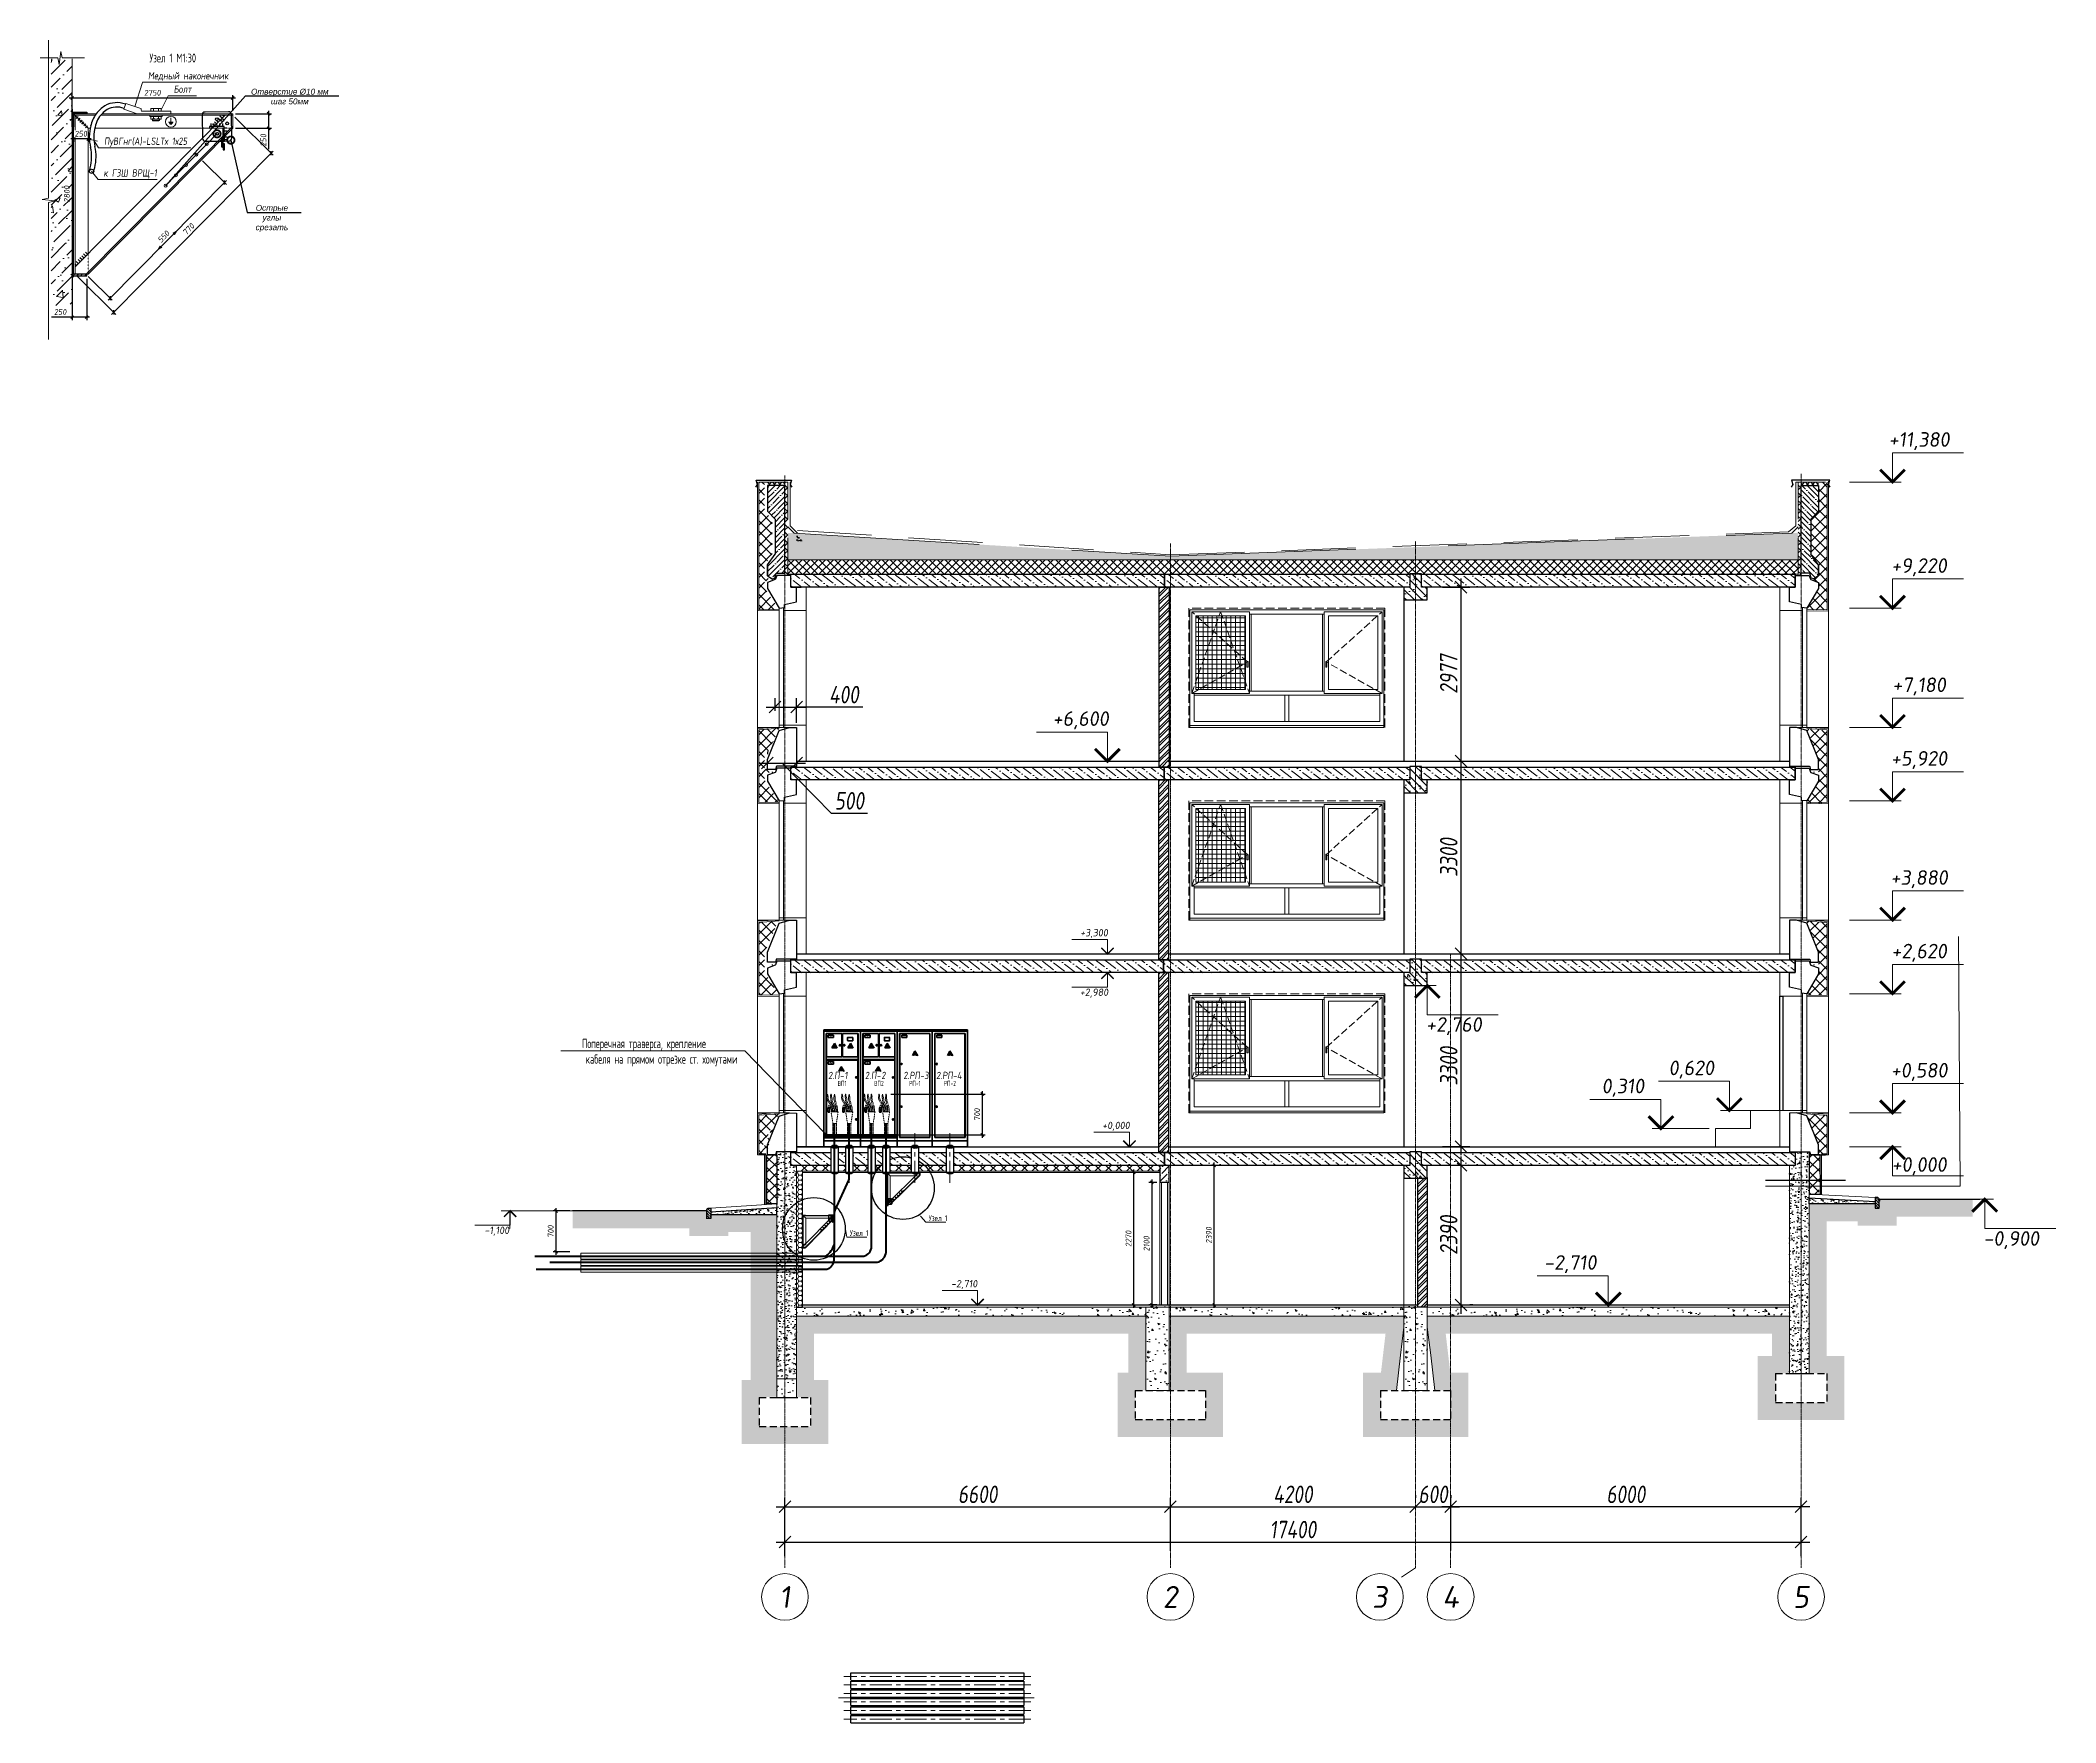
# Model space of a CAD drawing. Header units: millimetres. Extents: x -4447806 to 13389969, y -2188499 to 852203.
# Drawn here: x 3414607 to 3449120, y -694320 to -665516 of the extents above; entities that cross this region are included whole.
import ezdxf
from ezdxf import colors
from ezdxf.entities.mleader import LeaderData, LeaderLine
from ezdxf.enums import TextEntityAlignment as Align
from ezdxf.math import Vec2, Vec3

# ---------------------------------------------------------------- set-up
doc = ezdxf.new("R2010")
doc.units = ezdxf.units.MM
doc.set_wipeout_variables(frame=1)
for name, pattern in [('ACAD_ISO03W100', [30, 12, -18]), ('DASHED', [19.05, 12.7, -6.35]), ('GOST2.303 4', [7, 5, -2, 0]), ('GOST2.303 6', [12, 8, -1.5, 1, -1.5]), ('HIDDEN', [6, 4, -2]), ('ГОСТ 2.303 4', [7, 5, -2, 0]), ('ОСЕВАЯ', [50.8, 31.75, -6.35, 6.35, -6.35])]:
    doc.linetypes.add(name, pattern=pattern)
doc.layers.add('!!_для разрезов', color=7, linetype='Continuous')
doc.layers.add('Отд.фасада', color=193, linetype='Continuous')
for name, color, linetype, lineweight in [('!ОТ_Теплоизоляция', 8, 'Continuous', 15), ('+АР_Отметки', 2, 'Continuous', 9), ('+АР_Стены внутренние', 250, 'Continuous', 18), ('_E_ПOЛ_EL', 7, 'Continuous', 5), ('_ЭОМ_СХЕМА_маг', 140, 'Continuous', 70), ('_ЭОМ_СХЕМА_ТЕКСТ', 191, 'Continuous', 18), ('_ЭОМ_Щиты', 6, 'Continuous', 35), ('_ЭОМ_Щиты_текст', 191, 'Continuous', 15), ('_ЭС_КБ', 191, 'Continuous', 30), ('DKC', 10, 'Continuous', 40), ('EL.Zemlja', 7, 'Continuous', 30), ('АР_Выноски', 174, 'Continuous', 9), ('АР_Колонны', 250, 'Continuous', 30), ('АР_Окна', 4, 'Continuous', 0), ('АР_Оси', 195, 'Continuous', 9), ('АР_Оси_Разм', 7, 'Continuous', 15), ('АР_Отметки', 250, 'Continuous', 15), ('АР_Перегородки кирпич', 244, 'Continuous', 30), ('АР_Перегородки_пеноблок', 7, 'Continuous', 20), ('АР_Перекрытие', 250, 'Continuous', 30), ('АР_Полы', 250, 'Continuous', 30), ('АР_стены', 250, 'Continuous', 30), ('АР_Текст', 250, 'Continuous', 5), ('АР_Толстая линия', 250, 'Continuous', 30), ('АР_Тонкие', 250, 'Continuous', 5), ('АР_Штрих утеплитель', 250, 'Continuous', 13), ('АР_Штриховка', 252, 'Continuous', 0), ('Кровля', 191, 'Continuous', 30), ('Окна', 153, 'Continuous', 9), ('Отв.СС', 234, 'Continuous', 9), ('перекр', 181, 'Continuous', 30), ('Размеры', 251, 'Continuous', 18), ('СПДС_+АР_Стены', 250, 'Continuous', 20), ('Стены', 140, 'Continuous', 40), ('Тонкая', 32, 'Continuous', 18), ('Тонкая линия', 250, 'Continuous', 18), ('ТХ_мебель передв', 250, 'Continuous', 13), ('Утепление', 250, 'Continuous', 13), ('Фасад толстый', 250, 'Continuous', 30), ('Фасадная панель', 250, 'Continuous', 30)]:
    doc.layers.add(name, color=color, linetype=linetype, lineweight=lineweight)
doc.layers.add('_ЭОМ_INFO', color=10, linetype='Continuous', lineweight=35, plot=False)
doc.styles.add('Arial', font='ariali.ttf')
doc.styles.add('GOST 2.304', font='CS_Gost2304.shx')
doc.styles.add('ISOCPEUR', font='isocpeur.ttf', dxfattribs={"width": 0.7})
doc.styles.add('ISOCUPER', font='isocpeur.ttf', dxfattribs={"width": 0.85, "oblique": 7})
doc.styles.add('ROMAND', font='ROMAND', dxfattribs={"width": 0.85})
doc.styles.add('SIMPLEX', font='simplex.shx', dxfattribs={"width": 0.85, "oblique": 7})
doc.styles.get("Standard").update_dxf_attribs({"font": 'arial.ttf'})
doc.styles.add('Архитект', font='isocpeur.ttf', dxfattribs={"width": 0.8, "oblique": 8})
doc.styles.add('Архитектурный', font='isocpeur.ttf', dxfattribs={"oblique": 8})
doc.styles.add('Архитектурный размер', font='isocpeur.ttf', dxfattribs={"width": 0.8, "oblique": 8})
doc.dimstyles.new('KK 100', dxfattribs={"dimscale": 100, "dimtxt": 3, "dimasz": 2, "dimexe": 1.5, "dimexo": 2, "dimtad": 1, "dimdec": 0, "dimtxsty": 'GOST 2.304', "dimblk": 'OBLIQUE', "dimcen": 2.5, "dimdle": 1.5, "dimadec": 0, "dimazin": 0, "dimtfac": 1, "dimtdec": 0, "dimtmove": 0, "dimatfit": 3, "dimarcsym": 0})
doc.dimstyles.new('R_50', dxfattribs={"dimtxt": 100, "dimasz": 50, "dimexe": 50, "dimexo": 50, "dimgap": 40, "dimtad": 1, "dimdec": 0, "dimzin": 0, "dimdsep": 46, "dimtxsty": 'SIMPLEX', "dimblk1": 'OBLIQUE', "dimblk2": 'OBLIQUE', "dimsah": 1, "dimcen": 0, "dimdle": 50, "dimclrd": 8, "dimclre": 8, "dimclrt": 256, "dimadec": 0, "dimazin": 0, "dimtfac": 2, "dimtdec": 0, "dimtofl": 0, "dimtmove": 0, "dimatfit": 3, "dimldrblk": 'CLOSEDBLANK', "dimfxl": 300, "dimtvp": 3, "dimtfill": 1, "dimtolj": 1, "dimtzin": 0, "dimarcsym": 0})
pattern_1 = [(50, (2870171.04, -1048776.6), (182.18467, -15.939086), [19.05, -209.55]), (355, (2870171.04, -1048776.6), (-35.24342, 191.056845), [15.24, -167.640584]), (100.451445, (2870186.22, -1048777.93), (146.941247, 175.11775), [16.19001, -178.090245]), (46.1842, (2870171.04, -1048725.8), (271.07904, -42.04233), [28.575, -314.325]), (96.635558, (2870193.63, -1048729.3), (237.40413, 247.42612), [24.28502, -267.13561]), (351.18415, (2870171.04, -1048725.8), (237.40413, 247.42612), [22.85997, -251.45973]), (21, (2870196.44, -1048738.5), (151.61439, -102.265198), [19.05, -209.55]), (326, (2870196.44, -1048738.5), (61.80203, 184.187966), [15.24, -167.64]), (71.451445, (2870209.07, -1048747.02), (213.41642, 81.92277), [16.19001, -178.08994]), (37.5, (2870171.036, -1048776.6), (3.088603, 84.555039), [0, -165.608, 0, -170.18, 0, -168.275]), (7.5, (2870171.04, -1048776.6), (66.819663, 100.180575), [0, -97.028, 0, -161.798, 0, -64.135]), (327.5, (2870114.394, -1048776.6), (135.590595, -5.728744), [0, -63.5, 0, -198.12, 0, -262.89]), (317.5, (2870088.99, -1048776.6), (148.129181, 25.426491), [0, -82.55, 0, -131.572, 0, -186.69])]
pattern_2 = [(45, (177799.47, 539363.15), (-89.80256, 89.80256), []), (135, (177799.47, 539363.15), (-89.80256, -89.80256), [])]
pattern_3 = [(135, (3147265.23, -88208.01), (89.802561, 89.802561), []), (45, (3147265.23, -88208.01), (89.802561, -89.802561), [])]
pattern_4 = [(45, (2870171.04, -1048776.6), (-89.802561, 89.802561), []), (135, (2870171.04, -1048776.6), (-89.802561, -89.802561), [])]

msp = doc.modelspace()

# ---------------------------------------------------------------- texts
at = {"color": 244, "lineweight": 5, "true_color": 0x991b1e, "style": 'ISOCPEUR', "width": 0.7}
msp.add_text('Узел 1 М1:30', height=150, dxfattribs=at).set_placement((3416477.387, -665894.594))

# ---------------------------------------------------------------- blocks, each defined once
blk = doc.blocks.new('п')
at = {"color": 1, "lineweight": 30, "ltscale": 0.1}
for p, q in [((-65982.4, -120717.8), (-65992.4, -120717.8)), ((-65982.4, -120727.8), (-65992.4, -120727.8)), ((-65982.4, -120737.8), (-65992.4, -120737.8)), ((-65982.4, -120747.8), (-65992.4, -120747.8)), ((-65982.4, -120757.8), (-65992.4, -120757.8)), ((-65977.7, -120763.1), (-65977.7, -120773.1)), ((-65967.7, -120763.1), (-65967.7, -120773.1)), ((-65957.7, -120763.1), (-65957.7, -120773.1)), ((-65947.7, -120763.1), (-65947.7, -120773.1)), ((-65937.7, -120763.1), (-65937.7, -120773.1))]:
    blk.add_line(p, q, dxfattribs=at)
at = {"linetype": 'ByBlock', "lineweight": 30, "ltscale": 0.1}
for points in [[(-66007.4, -120723.1), (-66007.4, -120803.1)], [(-65977.4, -120713.1), (-65997.4, -120713.1)], [(-65982.4, -120713.1), (-65982.4, -120763.1), (-65932.4, -120763.1), (-65932.4, -120758.1), (-65977.4, -120758.1), (-65977.4, -120713.1), (-65982.4, -120713.1)], [(-65917.4, -120713.1), (-65972.4, -120713.1)], [(-65907.4, -120803.1), (-65907.4, -120723.1)], [(-65997.4, -120813.1), (-65917.4, -120813.1)]]:
    blk.add_lwpolyline(points, dxfattribs=at)
for points in [[(-65982.4, -120683.1), (-65982.4, -120703.1), (-65977.4, -120703.1), (-65977.4, -120683.1)], [(-65977.4, -120693.1), (-65977.4, -120723.1), (-65972.4, -120723.1), (-65972.4, -120693.1)]]:
    blk.add_lwpolyline(points, close=True, dxfattribs=at)
at = {"color": 1, "lineweight": 30, "ltscale": 0.1}
for points in [[(-65977.4, -120703.1), (-65979.9, -120703.1), (-65979.9, -120703.1), (-65977.4, -120705.6)], [(-65977.4, -120713.1), (-65977.4, -120710.6), (-65977.4, -120710.6), (-65979.9, -120713.1)], [(-65977.4, -120693.1), (-65974.9, -120693.1), (-65974.9, -120693.1), (-65977.4, -120690.6)], [(-65977.4, -120723.1), (-65977.4, -120725.6), (-65977.4, -120725.6), (-65974.9, -120723.1)]]:
    blk.add_lwpolyline(points, close=True, dxfattribs=at)
at = {"linetype": 'ByBlock', "lineweight": 30, "ltscale": 0.1}
for centre in [(-65992.7, -120773.4), (-65976.5, -120784.3), (-65957.4, -120738.1), (-65957.4, -120788.1)]:
    blk.add_circle(centre, 5, dxfattribs=at)
for centre, start, end in [((-65997.4, -120723.1), 90, 180), ((-65917.4, -120723.1), 0, 90), ((-65997.4, -120803.1), 180, 270), ((-65917.4, -120803.1), 270, 0)]:
    blk.add_arc(centre, 10, start, end, dxfattribs=at)
blk = doc.blocks.new('_Oblique')
at = {"color": 0, "linetype": 'ByBlock', "lineweight": -2}
blk.add_line((-0.5, -0.5), (0.5, 0.5), dxfattribs=at)
blk = doc.blocks.new('*D1176')
at = {"color": 8, "lineweight": -2, "transparency": 16777216}
for p, q in [((3417952, -666505), (3415102, -666505)), ((3415152, -666723), (3415152, -666455)), ((3417902, -666723), (3417902, -666455))]:
    blk.add_line(p, q, dxfattribs=at)
at = {"layer": 'Defpoints', "color": 0, "lineweight": 5, "transparency": 16777216}
for p in [(3415152, -666505), (3415152, -666773), (3417902, -666773)]:
    blk.add_point(p, dxfattribs=at)
at = {"color": 8, "lineweight": -2, "transparency": 16777216, "xscale": 50, "yscale": 50, "zscale": 50, "rotation": 180}
blk.add_blockref('_Oblique', (3415152, -666505), dxfattribs=at)
at = {"color": 8, "lineweight": -2, "transparency": 16777216, "xscale": 50, "yscale": 50, "zscale": 50}
blk.add_blockref('_Oblique', (3417902, -666505), dxfattribs=at)
at = {"lineweight": 5, "transparency": 16777216, "insert": (3416527, -666415), "char_height": 100, "attachment_point": 5, "style": 'SIMPLEX', "bg_fill": 3, "box_fill_scale": 1.1, "bg_fill_color": 256, "bg_fill_true_color": 13158600, "bg_fill_transparency": 0}
blk.add_mtext('\\A1;2750', dxfattribs=at)
blk = doc.blocks.new('_ClosedBlank')
at = {"color": 0, "linetype": 'ByBlock', "lineweight": -2}
for p, q in [((-1, 0.17), (0, 0)), ((-1, 0.17), (-1, -0.17)), ((0, 0), (-1, -0.17))]:
    blk.add_line(p, q, dxfattribs=at)
blk = doc.blocks.new('*D1177')
at = {"color": 8, "lineweight": -2, "transparency": 16777216}
blk.add_line((3415152, -666698), (3415152, -669598), dxfattribs=at)
at = {"layer": 'Defpoints', "color": 0, "lineweight": 5, "transparency": 16777216}
for p in [(3415152, -666748), (3415152, -669548), (3415152, -669548)]:
    blk.add_point(p, dxfattribs=at)
at = {"color": 8, "lineweight": -2, "transparency": 16777216, "xscale": 50, "yscale": 50, "zscale": 50}
for p, rotation in [((3415152, -666748), 90), ((3415152, -669548), 270)]:
    blk.add_blockref('_Oblique', p, dxfattribs=dict(at, rotation=rotation))
at = {"lineweight": 5, "transparency": 16777216, "insert": (3415062, -668148), "char_height": 100, "attachment_point": 5, "rotation": 90, "style": 'SIMPLEX', "bg_fill": 3, "box_fill_scale": 1.1, "bg_fill_color": 256, "bg_fill_true_color": 13158600, "bg_fill_transparency": 0}
blk.add_mtext('\\A1;2800', dxfattribs=at)
blk = doc.blocks.new('*D1178')
at = {"color": 8, "lineweight": -2, "transparency": 16777216}
for p, q in [((3417387, -667578), (3417798, -667985)), ((3417798, -667914), (3415767, -669965)), ((3415427, -669558), (3415838, -669965))]:
    blk.add_line(p, q, dxfattribs=at)
at = {"layer": 'Defpoints', "color": 0, "lineweight": 5, "transparency": 16777216}
for p in [(3417352, -667543), (3415391, -669523), (3415802, -669930)]:
    blk.add_point(p, dxfattribs=at)
at = {"color": 8, "lineweight": -2, "transparency": 16777216, "xscale": 50, "yscale": 50, "zscale": 50}
for p, rotation in [((3417763, -667950), 45.28791606656), ((3415802, -669930), 225.2879160665599)]:
    blk.add_blockref('_Oblique', p, dxfattribs=dict(at, rotation=rotation))
at = {"lineweight": 5, "transparency": 16777216, "insert": (3416719, -668876), "char_height": 100, "attachment_point": 5, "rotation": 45.2879, "style": 'SIMPLEX', "bg_fill": 3, "box_fill_scale": 1.1, "bg_fill_color": 256, "bg_fill_true_color": 13158600, "bg_fill_transparency": 0}
blk.add_mtext('\\A1;550', dxfattribs=at)
blk = doc.blocks.new('*D1024')
at = {"color": 8, "lineweight": -2, "transparency": 16777216}
for p, q in [((3415177, -667086), (3415177, -667256)), ((3415427, -667086), (3415427, -667256)), ((3415477, -667206), (3415127, -667206))]:
    blk.add_line(p, q, dxfattribs=at)
at = {"color": 8, "lineweight": -2, "transparency": 16777216, "xscale": 50, "yscale": 50, "zscale": 50, "rotation": 180}
blk.add_blockref('_Oblique', (3415177, -667206), dxfattribs=at)
at = {"color": 8, "lineweight": -2, "transparency": 16777216, "xscale": 50, "yscale": 50, "zscale": 50}
blk.add_blockref('_Oblique', (3415427, -667206), dxfattribs=at)
at = {"lineweight": 5, "transparency": 16777216, "insert": (3415302, -667116), "char_height": 100, "attachment_point": 5, "style": 'SIMPLEX', "bg_fill": 3, "box_fill_scale": 1.1, "bg_fill_color": 256, "bg_fill_true_color": 13158600, "bg_fill_transparency": 0}
blk.add_mtext('\\A1;250', dxfattribs=at)
at = {"layer": 'Defpoints', "color": 0, "lineweight": 5, "transparency": 16777216}
for p in [(3415177, -667036), (3415427, -667036), (3415177, -667206)]:
    blk.add_point(p, dxfattribs=at)
blk = doc.blocks.new('*D1179')
at = {"color": 8, "lineweight": -2, "transparency": 16777216}
for p, q in [((3417952, -666773), (3418567, -666773)), ((3418517, -666723), (3418517, -667023)), ((3417952, -667023), (3418567, -667023)), ((3418517, -667023), (3418517, -667378))]:
    blk.add_line(p, q, dxfattribs=at)
at = {"layer": 'Defpoints', "color": 0, "lineweight": 5, "transparency": 16777216}
for p in [(3417902, -666773), (3417902, -667023)]:
    blk.add_point(p, dxfattribs=at)
at = {"color": 8, "lineweight": -2, "transparency": 16777216, "xscale": 50, "yscale": 50, "zscale": 50}
for p, rotation in [((3418517, -666773), 90), ((3418517, -667023), 270)]:
    blk.add_blockref('_Oblique', p, dxfattribs=dict(at, rotation=rotation))
at = {"lineweight": 5, "transparency": 16777216, "insert": (3418427, -667225), "char_height": 100, "attachment_point": 5, "rotation": 90, "style": 'SIMPLEX', "bg_fill": 3, "box_fill_scale": 1.1, "bg_fill_color": 256, "bg_fill_true_color": 13158600, "bg_fill_transparency": 0}
blk.add_mtext('\\A1;250', dxfattribs=at)
at = {"layer": 'Defpoints', "color": 0, "lineweight": 5, "transparency": 16777216}
blk.add_point((3418517, -667023), dxfattribs=at)
blk = doc.blocks.new('*D1180')
at = {"color": 8, "lineweight": -2, "transparency": 16777216}
for p, q in [((3417937, -666833), (3418595, -667484)), ((3418595, -667413), (3415828, -670209)), ((3415241, -669558), (3415899, -670209))]:
    blk.add_line(p, q, dxfattribs=at)
at = {"layer": 'Defpoints', "color": 0, "lineweight": 5, "transparency": 16777216}
for p in [(3417902, -666798), (3415205, -669523), (3415863, -670174)]:
    blk.add_point(p, dxfattribs=at)
at = {"color": 8, "lineweight": -2, "transparency": 16777216, "xscale": 50, "yscale": 50, "zscale": 50}
for p, rotation in [((3418560, -667449), 45.30101670842438), ((3415863, -670174), 225.3010167084244)]:
    blk.add_blockref('_Oblique', p, dxfattribs=dict(at, rotation=rotation))
at = {"lineweight": 5, "transparency": 16777216, "insert": (3417147, -668748), "char_height": 100, "attachment_point": 5, "rotation": 45.301, "style": 'SIMPLEX', "bg_fill": 3, "box_fill_scale": 1.1, "bg_fill_color": 256, "bg_fill_true_color": 13158600, "bg_fill_transparency": 0}
blk.add_mtext('\\A1;770', dxfattribs=at)
blk = doc.blocks.new('*D1181')
at = {"color": 8, "lineweight": -2, "transparency": 16777216}
for p, q in [((3415152, -669598), (3415152, -670307)), ((3415402, -669598), (3415402, -670307)), ((3415152, -670257), (3414796, -670257)), ((3415452, -670257), (3415152, -670257))]:
    blk.add_line(p, q, dxfattribs=at)
at = {"layer": 'Defpoints', "color": 0, "lineweight": 5, "transparency": 16777216}
for p in [(3415152, -669548), (3415402, -669548)]:
    blk.add_point(p, dxfattribs=at)
at = {"color": 8, "lineweight": -2, "transparency": 16777216, "xscale": 50, "yscale": 50, "zscale": 50, "rotation": 180}
blk.add_blockref('_Oblique', (3415152, -670257), dxfattribs=at)
at = {"color": 8, "lineweight": -2, "transparency": 16777216, "xscale": 50, "yscale": 50, "zscale": 50}
blk.add_blockref('_Oblique', (3415402, -670257), dxfattribs=at)
at = {"lineweight": 5, "transparency": 16777216, "insert": (3414949, -670167), "char_height": 100, "attachment_point": 5, "style": 'SIMPLEX', "bg_fill": 3, "box_fill_scale": 1.1, "bg_fill_color": 256, "bg_fill_true_color": 13158600, "bg_fill_transparency": 0}
blk.add_mtext('\\A1;250', dxfattribs=at)
at = {"layer": 'Defpoints', "color": 0, "lineweight": 5, "transparency": 16777216}
blk.add_point((3415152, -670257), dxfattribs=at)
blk = doc.blocks.new('_DotSmall')
at = {"color": 0, "linetype": 'ByBlock', "const_width": 0.5}
blk.add_lwpolyline([(-0.0625, 0, 1), (0.0625, 0, 1)], format="xyb", close=True, dxfattribs=at)
blk = doc.blocks.new('*U789')
blk.add_lwpolyline([(0, -50.4), (0, -3.5), (2.25, -3), (-2.25, -2.5), (0, -2), (0, 52.01)])
blk = doc.blocks.new('*U790')
blk.add_lwpolyline([(0, -11.17), (0, -3.5), (2.25, -3), (-2.25, -2.5), (0, -2), (0, 4.01)])
blk = doc.blocks.new('*D1207')
at = {"layer": 'Defpoints', "color": 0, "lineweight": 5, "transparency": 16777216}
for p in [(3438759, -690623), (3438759, -690623), (3444759, -691575)]:
    blk.add_point(p, dxfattribs=at)
at = {"layer": 'АР_Оси_Разм', "color": 0, "lineweight": -2, "transparency": 16777216}
for p, q in [((3438759, -690423), (3438759, -690473)), ((3444759, -691375), (3444759, -690473)), ((3444909, -690623), (3438609, -690623))]:
    blk.add_line(p, q, dxfattribs=at)
at = {"layer": 'АР_Оси_Разм', "color": 0, "lineweight": -2, "transparency": 16777216, "xscale": 200, "yscale": 200, "zscale": 200, "rotation": 180}
blk.add_blockref('_Oblique', (3438759, -690623), dxfattribs=at)
at = {"layer": 'АР_Оси_Разм', "color": 0, "lineweight": -2, "transparency": 16777216, "xscale": 200, "yscale": 200, "zscale": 200}
blk.add_blockref('_Oblique', (3444759, -690623), dxfattribs=at)
at = {"layer": 'АР_Оси_Разм', "color": 0, "lineweight": 9, "transparency": 16777216, "insert": (3441759, -690411), "char_height": 300, "attachment_point": 5, "style": 'Архитектурный размер'}
blk.add_mtext('6000', dxfattribs=at)
blk = doc.blocks.new('*D1208')
at = {"layer": 'Defpoints', "color": 0, "lineweight": 5, "transparency": 16777216}
for p in [(3438159, -690623), (3438759, -690623), (3438759, -691575)]:
    blk.add_point(p, dxfattribs=at)
at = {"layer": 'АР_Оси_Разм', "color": 0, "lineweight": -2, "transparency": 16777216}
for p, q in [((3438159, -690423), (3438159, -690473)), ((3438759, -691375), (3438759, -690473)), ((3438009, -690623), (3438909, -690623))]:
    blk.add_line(p, q, dxfattribs=at)
at = {"layer": 'АР_Оси_Разм', "color": 0, "lineweight": -2, "transparency": 16777216, "xscale": 200, "yscale": 200, "zscale": 200, "rotation": 180}
blk.add_blockref('_Oblique', (3438159, -690623), dxfattribs=at)
at = {"layer": 'АР_Оси_Разм', "color": 0, "lineweight": -2, "transparency": 16777216, "xscale": 200, "yscale": 200, "zscale": 200}
blk.add_blockref('_Oblique', (3438759, -690623), dxfattribs=at)
at = {"layer": 'АР_Оси_Разм', "color": 0, "lineweight": 9, "transparency": 16777216, "insert": (3438459, -690411), "char_height": 300, "attachment_point": 5, "style": 'Архитектурный размер'}
blk.add_mtext('600', dxfattribs=at)
blk = doc.blocks.new('*D1209')
at = {"layer": 'Defpoints', "color": 0, "lineweight": 5, "transparency": 16777216}
for p in [(3438159, -690623), (3438159, -690623), (3433959, -691576)]:
    blk.add_point(p, dxfattribs=at)
at = {"layer": 'АР_Оси_Разм', "color": 0, "lineweight": -2, "transparency": 16777216}
for p, q in [((3433959, -691376), (3433959, -690473)), ((3438159, -690423), (3438159, -690473)), ((3433809, -690623), (3438309, -690623))]:
    blk.add_line(p, q, dxfattribs=at)
at = {"layer": 'АР_Оси_Разм', "color": 0, "lineweight": -2, "transparency": 16777216, "xscale": 200, "yscale": 200, "zscale": 200, "rotation": 180}
blk.add_blockref('_Oblique', (3433959, -690623), dxfattribs=at)
at = {"layer": 'АР_Оси_Разм', "color": 0, "lineweight": -2, "transparency": 16777216, "xscale": 200, "yscale": 200, "zscale": 200}
blk.add_blockref('_Oblique', (3438159, -690623), dxfattribs=at)
at = {"layer": 'АР_Оси_Разм', "color": 0, "lineweight": 9, "transparency": 16777216, "insert": (3436059, -690411), "char_height": 300, "attachment_point": 5, "style": 'Архитектурный размер'}
blk.add_mtext('4200', dxfattribs=at)
blk = doc.blocks.new('*D1210')
at = {"layer": 'Defpoints', "color": 0, "lineweight": 5, "transparency": 16777216}
for p in [(3433959, -690623), (3433959, -690673), (3427359, -691568)]:
    blk.add_point(p, dxfattribs=at)
at = {"layer": 'АР_Оси_Разм', "color": 0, "lineweight": -2, "transparency": 16777216}
for p, q in [((3427359, -691368), (3427359, -690473)), ((3427209, -690623), (3434109, -690623))]:
    blk.add_line(p, q, dxfattribs=at)
at = {"layer": 'АР_Оси_Разм', "color": 0, "lineweight": -2, "transparency": 16777216, "xscale": 200, "yscale": 200, "zscale": 200, "rotation": 180}
blk.add_blockref('_Oblique', (3427359, -690623), dxfattribs=at)
at = {"layer": 'АР_Оси_Разм', "color": 0, "lineweight": -2, "transparency": 16777216, "xscale": 200, "yscale": 200, "zscale": 200}
blk.add_blockref('_Oblique', (3433959, -690623), dxfattribs=at)
at = {"layer": 'АР_Оси_Разм', "color": 0, "lineweight": 9, "transparency": 16777216, "insert": (3430659, -690411), "char_height": 300, "attachment_point": 5, "style": 'Архитектурный размер'}
blk.add_mtext('6600', dxfattribs=at)
blk = doc.blocks.new('*D1034')
at = {"layer": 'Defpoints', "color": 0, "lineweight": 5, "transparency": 16777216}
for p in [(3444759, -691227), (3427359, -691667), (3444759, -691667)]:
    blk.add_point(p, dxfattribs=at)
at = {"layer": 'АР_Оси_Разм', "color": 0, "lineweight": -2, "transparency": 16777216}
for p, q in [((3427209, -691227), (3444909, -691227)), ((3427359, -691467), (3427359, -691077)), ((3444759, -691467), (3444759, -691077))]:
    blk.add_line(p, q, dxfattribs=at)
at = {"layer": 'АР_Оси_Разм', "color": 0, "lineweight": -2, "transparency": 16777216, "xscale": 200, "yscale": 200, "zscale": 200, "rotation": 180}
blk.add_blockref('_Oblique', (3427359, -691227), dxfattribs=at)
at = {"layer": 'АР_Оси_Разм', "color": 0, "lineweight": -2, "transparency": 16777216, "xscale": 200, "yscale": 200, "zscale": 200}
blk.add_blockref('_Oblique', (3444759, -691227), dxfattribs=at)
at = {"layer": 'АР_Оси_Разм', "color": 0, "lineweight": 9, "transparency": 16777216, "insert": (3436059, -691014), "char_height": 300, "attachment_point": 5, "style": 'Архитектурный размер'}
blk.add_mtext('17400', dxfattribs=at)
blk = doc.blocks.new('Из_буфера5703')
blk.add_line((-100, 0), (-100, 220))
for points in [[(-100, 220), (0, 220)], [(-100, 0), (0, 0)]]:
    blk.add_lwpolyline(points)
blk = doc.blocks.new('Из_буфера4377')
at = {"layer": 'перекр'}
blk.add_line((180, 98), (180, 318), dxfattribs=at)
for points in [[(180, 318), (0, 318)], [(180, 98), (0, 98)]]:
    blk.add_lwpolyline(points, dxfattribs=at)
blk = doc.blocks.new('*D1211')
at = {"color": 8, "lineweight": -2, "transparency": 16777216}
blk.add_line((3433332, -687219), (3433332, -684849), dxfattribs=at)
at = {"layer": 'Defpoints', "color": 0, "lineweight": 5, "transparency": 16777216}
for p in [(3433332, -684899), (3433332, -684899), (3433332, -687169, 0)]:
    blk.add_point(p, dxfattribs=at)
at = {"color": 8, "lineweight": -2, "transparency": 16777216, "xscale": 50, "yscale": 50, "zscale": 50}
for p, rotation in [((3433332, -684899), 90), ((3433332, -687169), 270)]:
    blk.add_blockref('_Oblique', p, dxfattribs=dict(at, rotation=rotation))
at = {"transparency": 16777216, "insert": (3433242, -686034), "char_height": 100, "attachment_point": 5, "rotation": 90, "style": 'SIMPLEX', "bg_fill": 3, "box_fill_scale": 1.1, "bg_fill_color": 256, "bg_fill_true_color": 13158600, "bg_fill_transparency": 0}
blk.add_mtext('\\A1;2270', dxfattribs=at)
blk = doc.blocks.new('*D1212')
at = {"color": 8, "lineweight": -2, "transparency": 16777216}
blk.add_line((3434709, -687219), (3434709, -684729), dxfattribs=at)
at = {"layer": 'Defpoints', "color": 0, "lineweight": 5, "transparency": 16777216}
for p in [(3434709, -684779), (3434709, -684779), (3434709, -687169, 0)]:
    blk.add_point(p, dxfattribs=at)
at = {"color": 8, "lineweight": -2, "transparency": 16777216, "xscale": 50, "yscale": 50, "zscale": 50}
for p, rotation in [((3434709, -684779), 90), ((3434709, -687169), 270)]:
    blk.add_blockref('_Oblique', p, dxfattribs=dict(at, rotation=rotation))
at = {"transparency": 16777216, "insert": (3434619, -685974), "char_height": 100, "attachment_point": 5, "rotation": 90, "style": 'SIMPLEX', "bg_fill": 3, "box_fill_scale": 1.1, "bg_fill_color": 256, "bg_fill_true_color": 13158600, "bg_fill_transparency": 0}
blk.add_mtext('\\A1;2390', dxfattribs=at)
blk = doc.blocks.new('*D1213')
at = {"layer": 'Defpoints', "color": 0, "lineweight": 5, "transparency": 16777216}
for p in [(3438938, -684779), (3438938, -684779), (3438938, -687169, 0)]:
    blk.add_point(p, dxfattribs=at)
at = {"layer": 'АР_Оси_Разм', "color": 0, "lineweight": -2, "transparency": 16777216}
for p, q in [((3438938, -687319), (3438938, -684629)), ((3439138, -684779), (3439088, -684779)), ((3439138, -687169), (3439088, -687169))]:
    blk.add_line(p, q, dxfattribs=at)
at = {"layer": 'АР_Оси_Разм', "color": 0, "lineweight": -2, "transparency": 16777216, "xscale": 200, "yscale": 200, "zscale": 200}
for p, rotation in [((3438938, -684779), 90), ((3438938, -687169), 270)]:
    blk.add_blockref('_Oblique', p, dxfattribs=dict(at, rotation=rotation))
at = {"layer": 'АР_Оси_Разм', "color": 0, "lineweight": 9, "transparency": 16777216, "insert": (3438726, -685974), "char_height": 300, "attachment_point": 5, "rotation": 90, "style": 'Архитектурный размер'}
blk.add_mtext('2390', dxfattribs=at)
blk = doc.blocks.new('Из_буфера6223')
at = {"layer": '!!_для разрезов', "lineweight": 9, "ltscale": 50}
blk.add_lwpolyline([(274, 2767), (664, 2767)], dxfattribs=at)
at = {"layer": 'АР_стены', "lineweight": 30}
for points in [[(1, 3147), (200, 2807), (290, 2817), (290, 2872), (500, 2917), (500, 3167), (401, 3167), (401, 3367), (161, 3367), (137, 3302, -0.2218), (131, 3296), (1, 3247)], [(0, 217), (200, 713), (375, 767), (500, 764), (500, 100), (158, 100, 0.334438), (148, 93), (136, 47), (0, 47)]]:
    blk.add_lwpolyline(points, format="xyb", close=True, dxfattribs=at)
at = {"layer": 'АР_стены', "lineweight": 9}
for points in [[(664, 3167), (664, 187)], [(200, 769), (200, 2807)], [(375, 767), (-170, 767)], [(664, 807), (200, 807)]]:
    blk.add_lwpolyline(points, dxfattribs=at)
at = {"layer": 'АР_стены', "lineweight": 9, "elevation": 0}
blk.add_lwpolyline([(274, 2815), (274, 767)], dxfattribs=at)
blk = doc.blocks.new('Из_буфера5033')
at = {"layer": 'АР_Штриховка', "lineweight": 0}
h = blk.add_hatch(dxfattribs=at)
h.set_pattern_fill('ANSI35', color=256, scale=20, angle=180)
h.set_pattern_definition([(45, (-435977.03, -213746.91), (-89.80256, 89.80256), []), (45, (-435887.23, -213746.91), (-89.80256, 89.80256), [158.75, -31.75, 0, -31.75])])
h.paths.add_polyline_path([(300, 100), (150, 100), (125, 13), (80, 0), (0, 50), (0, 240), (130, 420), (130, 1020), (0, 1160), (0, 1600), (300, 1600)])
at = {"layer": 'Утепление', "lineweight": 0, "ltscale": 50}
h = blk.add_hatch(dxfattribs=at)
h.set_pattern_fill('ANSI37', color=256, scale=20)
h.paths.add_polyline_path([(0, 1657), (295, 1657), (295, 1600), (0, 1600)])
at = {"layer": 'Фасадная панель', "ltscale": 100}
for points in [[(0, 240), (0, 50), (80, 0), (125, 13), (150, 100), (300, 100), (300, 1600), (0, 1600), (0, 1160), (130, 1020), (130, 420)], [(0, 50), (0, 240), (130, 420)]]:
    blk.add_lwpolyline(points, dxfattribs=at)
blk = doc.blocks.new('*D1214')
at = {"layer": 'Defpoints', "color": 0, "lineweight": 5, "transparency": 16777216}
for p in [(3438421, -681156), (3438938, -681156), (3438421, -684456)]:
    blk.add_point(p, dxfattribs=at)
at = {"layer": 'АР_Оси_Разм', "color": 0, "lineweight": -2, "transparency": 16777216}
for p, q in [((3438621, -681156), (3439088, -681156)), ((3438938, -684606), (3438938, -681006)), ((3438621, -684456), (3439088, -684456))]:
    blk.add_line(p, q, dxfattribs=at)
at = {"layer": 'АР_Оси_Разм', "color": 0, "lineweight": -2, "transparency": 16777216, "xscale": 200, "yscale": 200, "zscale": 200}
for p, rotation in [((3438938, -681156), 90), ((3438938, -684456), 270)]:
    blk.add_blockref('_Oblique', p, dxfattribs=dict(at, rotation=rotation))
at = {"layer": 'АР_Оси_Разм', "color": 0, "lineweight": 9, "transparency": 16777216, "insert": (3438726, -683079), "char_height": 300, "attachment_point": 5, "rotation": 90, "style": 'Архитектурный размер'}
blk.add_mtext('3300', dxfattribs=at)
blk = doc.blocks.new('*D1035')
at = {"layer": 'Defpoints', "color": 0, "lineweight": 5, "transparency": 16777216}
for p in [(3427059, -677890), (3427559, -677890), (3427559, -677890)]:
    blk.add_point(p, dxfattribs=at)
at = {"layer": 'АР_Оси_Разм', "color": 0, "lineweight": -2, "transparency": 16777216}
for p, q in [((3427059, -677690), (3427059, -677740)), ((3427559, -677690), (3427559, -677740)), ((3426909, -677890), (3427709, -677890)), ((3427309, -677890), (3428151, -678750)), ((3428151, -678750), (3428774, -678750))]:
    blk.add_line(p, q, dxfattribs=at)
at = {"layer": 'АР_Оси_Разм', "color": 0, "lineweight": -2, "transparency": 16777216, "xscale": 200, "yscale": 200, "zscale": 200, "rotation": 180}
blk.add_blockref('_Oblique', (3427059, -677890), dxfattribs=at)
at = {"layer": 'АР_Оси_Разм', "color": 0, "lineweight": -2, "transparency": 16777216, "xscale": 200, "yscale": 200, "zscale": 200}
blk.add_blockref('_Oblique', (3427559, -677890), dxfattribs=at)
at = {"layer": 'АР_Оси_Разм', "color": 0, "lineweight": 9, "transparency": 16777216, "insert": (3428463, -678537), "char_height": 300, "attachment_point": 5, "style": 'Архитектурный размер'}
blk.add_mtext('500', dxfattribs=at)
blk = doc.blocks.new('*D1215')
at = {"layer": 'Defpoints', "color": 0, "lineweight": 5, "transparency": 16777216}
for p in [(3427559, -676932), (3427189, -677197), (3427559, -677399)]:
    blk.add_point(p, dxfattribs=at)
at = {"layer": 'АР_Оси_Разм', "color": 0, "lineweight": -2, "transparency": 16777216}
for p, q in [((3427189, -676997), (3427189, -676782)), ((3427559, -677199), (3427559, -676782)), ((3427039, -676932), (3427709, -676932)), ((3428694, -676932), (3427559, -676932))]:
    blk.add_line(p, q, dxfattribs=at)
at = {"layer": 'АР_Оси_Разм', "color": 0, "lineweight": -2, "transparency": 16777216, "xscale": 200, "yscale": 200, "zscale": 200, "rotation": 180}
blk.add_blockref('_Oblique', (3427189, -676932), dxfattribs=at)
at = {"layer": 'АР_Оси_Разм', "color": 0, "lineweight": -2, "transparency": 16777216, "xscale": 200, "yscale": 200, "zscale": 200}
blk.add_blockref('_Oblique', (3427559, -676932), dxfattribs=at)
at = {"layer": 'АР_Оси_Разм', "color": 0, "lineweight": 9, "transparency": 16777216, "insert": (3428370, -676719), "char_height": 300, "attachment_point": 5, "style": 'Архитектурный размер'}
blk.add_mtext('400', dxfattribs=at)
blk = doc.blocks.new('Из_буфера25578')
at = {"layer": 'АР_Штрих утеплитель', "lineweight": 0, "ltscale": 50}
h = blk.add_hatch(dxfattribs=at)
h.set_pattern_fill('ANSI37', color=256, scale=40)
h.set_pattern_definition(pattern_2)
edge = h.paths.add_edge_path()
edge.add_line((0, -1767), (250, -2123))
edge.add_line((250, -2123), (-100, -2128))
edge.add_line((-100, -2128), (-100, 57))
edge.add_line((-100, 57), (0, 57))
edge.add_line((0, 57), (0, -443))
edge.add_line((0, -443), (130, -583))
edge.add_line((130, -583), (130, -1183))
edge.add_line((0, -1363), (130, -1183))
edge.add_line((0, -1553), (0, -1363))
edge.add_line((0, -1553), (80, -1603))
edge.add_line((80, -1603), (80, -1613))
edge.add_line((80, -1613), (0, -1643))
edge.add_line((0, -1643), (0, -1767))
h = blk.add_hatch(dxfattribs=at)
h.set_pattern_fill('ANSI37', color=256, scale=40)
h.set_pattern_definition(pattern_2)
edge = h.paths.add_edge_path()
edge.add_line((219, -4236), (19, -4653))
edge.add_line((222, -4233), (250, -4158))
edge.add_line((250, -4158), (-100, -4183))
edge.add_line((-100, -5428), (-100, -4183))
edge.add_line((250, -5423), (-100, -5428))
edge.add_line((0, -5043), (250, -5423))
edge.add_line((0, -4943), (0, -5043))
edge.add_line((80, -4913), (0, -4943))
edge.add_line((76, -4873), (80, -4913))
edge.add_line((0, -4853), (76, -4873))
edge.add_line((0, -4653), (0, -4853))
h = blk.add_hatch(dxfattribs=at)
h.set_pattern_fill('ANSI37', color=256, scale=40)
h.set_pattern_definition(pattern_2)
edge = h.paths.add_edge_path()
edge.add_line((200, -7533), (19, -7953))
edge.add_line((0, -7953), (0, -8153))
edge.add_line((0, -8153), (80, -8203))
edge.add_line((80, -8203), (80, -8213))
edge.add_line((80, -8213), (0, -8243))
edge.add_line((0, -8243), (0, -8343))
edge.add_line((0, -8343), (250, -8723))
edge.add_line((250, -8723), (-100, -8728))
edge.add_line((-100, -8728), (-98, -7483))
edge.add_line((250, -7458), (-98, -7483))
edge.add_line((199, -7533), (250, -7458))
h = blk.add_hatch(dxfattribs=at)
h.set_pattern_fill('ANSI37', color=256, scale=40)
h.set_pattern_definition(pattern_2)
edge = h.paths.add_edge_path()
edge.add_line((-100, -11443), (23, -11443))
edge.add_line((26, -11253), (25, -11463))
edge.add_line((196, -10844), (25, -11253))
edge.add_line((-100, -11463), (-100, -10783))
edge.add_line((250, -10758), (-100, -10783))
edge.add_line((195, -10844), (250, -10758))
at = {"layer": 'СПДС_+АР_Стены', "lineweight": 9, "ltscale": 100}
for p, q in [((250, -4138), (-120, -4163)), ((-100, -4183), (250, -4158)), ((-100, -4238), (-100, -4183)), ((250, -7438), (-120, -7463)), ((-100, -7483), (250, -7458)), ((-100, -7538), (-100, -7483)), ((250, -10738), (-120, -10763)), ((-120, -10763), (-120, -10838)), ((-100, -10783), (250, -10758)), ((-100, -10838), (-100, -10783)), ((250, -10758), (250, -10738))]:
    blk.add_line(p, q, dxfattribs=at)
at = {"layer": 'СПДС_+АР_Стены', "lineweight": 5, "ltscale": 100}
blk.add_lwpolyline([(-120, -11463), (-120, 57)], dxfattribs=at)
at = {"layer": 'СПДС_+АР_Стены', "lineweight": 9, "ltscale": 100}
for points in [[(-120, -2148), (-120, 57)], [(-100, -2128), (-100, 57)], [(250, -2143), (-120, -2148)], [(250, -2123), (-100, -2128)], [(-120, -5448), (-120, -4163)], [(-100, -5428), (-100, -4238)], [(250, -5443), (-120, -5448)], [(250, -5423), (-100, -5428)], [(-120, -8748), (-120, -7463)], [(-100, -8728), (-100, -7538)], [(250, -8743), (-120, -8748)], [(250, -8723), (-100, -8728)], [(-120, -11463), (-120, -10763)], [(-100, -11443), (-100, -10838)], [(-120, -11463), (25, -11463)], [(-100, -11443), (20, -11443)]]:
    blk.add_lwpolyline(points, dxfattribs=at)
blk = doc.blocks.new('Из_буфера20016')
at = {"layer": 'АР_Колонны', "lineweight": 0}
h = blk.add_hatch(dxfattribs=at)
h.set_pattern_fill('ANSI31', color=256, scale=30)
h.set_pattern_definition([(45, (165516, 586593.46), (-67.351921, 67.351921), [])])
h.paths.add_polyline_path([(-100, 0), (0, 0), (0, 230), (200, 230), (200, 0), (300, 0), (300, -220), (-100, -220)])
h = blk.add_hatch(dxfattribs=at)
h.set_pattern_fill('AR-CONC', color=256, scale=2)
h.set_pattern_definition([(50, (165516, 586593.46), (364.36934, -31.87817), [38.1, -419.1]), (355, (165516, 586593.46), (-70.48684, 382.1137), [30.48, -335.28117]), (100.451445, (165546.36, 586590.8), (293.8825, 350.2355), [32.38002, -356.1805]), (46.1842, (165516, 586695.06), (542.15808, -84.08466), [57.15, -628.65]), (96.63556, (165561.2, 586688.05), (474.80827, 494.85225), [48.57005, -534.2712]), (351.18415, (165516, 586695.06), (474.80827, 494.85225), [45.71993, -502.91946]), (21, (165566.8, 586669.66), (303.22878, -204.5304), [38.1, -419.1]), (326, (165566.8, 586669.66), (123.60406, 368.37593), [30.48, -335.28]), (71.451445, (165592.07, 586652.6), (426.83284, 163.84554), [32.38002, -356.17988]), (37.5, (165516, 586593.46), (6.177207, 169.110078), [0, -331.216, 0, -340.36, 0, -336.55]), (7.5, (165516, 586593.46), (133.639325, 200.36115), [0, -194.056, 0, -323.596, 0, -128.27]), (327.5, (165402.72, 586593.46), (271.18119, -11.457488), [0, -127, 0, -396.24, 0, -525.78]), (317.5, (165351.92, 586593.46), (296.25836, 50.85298), [0, -165.1, 0, -263.144, 0, -373.38])])
h.paths.add_polyline_path([(-100, 0), (0, 0), (0, 230), (200, 230), (200, 0), (300, 0), (300, -220), (-100, -220)])
at = {"layer": 'АР_Колонны', "lineweight": 30, "ltscale": 100}
blk.add_lwpolyline([(-100, 0), (0, 0), (0, 230), (200, 230), (200, 0), (300, 0), (300, -220), (-100, -220)], close=True, dxfattribs=at)
blk = doc.blocks.new('*U776')
h = blk.add_hatch()
h.set_pattern_fill('HONEY', color=256, scale=15)
h.paths.add_polyline_path([(100, 2331), (0, 2331), (0, 0), (100, 0)])
at = {"transparency": 33554687}
blk.add_lwpolyline([(0, 0), (0, 2331), (100, 2331), (100, 0)], close=True, dxfattribs=at)
blk = doc.blocks.new('*D1216')
at = {"layer": 'Defpoints', "color": 0, "lineweight": 5, "transparency": 16777216}
for p in [(3438421, -677856), (3438938, -677856), (3438421, -681156)]:
    blk.add_point(p, dxfattribs=at)
at = {"layer": 'АР_Оси_Разм', "color": 0, "lineweight": -2, "transparency": 16777216}
for p, q in [((3438938, -681306), (3438938, -677706)), ((3438621, -677856), (3439088, -677856)), ((3438621, -681156), (3439088, -681156))]:
    blk.add_line(p, q, dxfattribs=at)
at = {"layer": 'АР_Оси_Разм', "color": 0, "lineweight": -2, "transparency": 16777216, "xscale": 200, "yscale": 200, "zscale": 200}
for p, rotation in [((3438938, -677856), 90), ((3438938, -681156), 270)]:
    blk.add_blockref('_Oblique', p, dxfattribs=dict(at, rotation=rotation))
at = {"layer": 'АР_Оси_Разм', "color": 0, "lineweight": 9, "transparency": 16777216, "insert": (3438726, -679506), "char_height": 300, "attachment_point": 5, "rotation": 90, "style": 'Архитектурный размер'}
blk.add_mtext('3300', dxfattribs=at)
blk = doc.blocks.new('*D1217')
at = {"layer": 'Defpoints', "color": 0, "lineweight": 5, "transparency": 16777216}
for p in [(3438421, -674879), (3438938, -674879), (3438421, -677856)]:
    blk.add_point(p, dxfattribs=at)
at = {"layer": 'АР_Оси_Разм', "color": 0, "lineweight": -2, "transparency": 16777216}
for p, q in [((3438938, -678006), (3438938, -674729)), ((3438621, -674879), (3439088, -674879)), ((3438621, -677856), (3439088, -677856))]:
    blk.add_line(p, q, dxfattribs=at)
at = {"layer": 'АР_Оси_Разм', "color": 0, "lineweight": -2, "transparency": 16777216, "xscale": 200, "yscale": 200, "zscale": 200}
for p, rotation in [((3438938, -674879), 90), ((3438938, -677856), 270)]:
    blk.add_blockref('_Oblique', p, dxfattribs=dict(at, rotation=rotation))
at = {"layer": 'АР_Оси_Разм', "color": 0, "lineweight": 9, "transparency": 16777216, "insert": (3438726, -676367), "char_height": 300, "attachment_point": 5, "rotation": 90, "style": 'Архитектурный размер'}
blk.add_mtext('2977', dxfattribs=at)
blk = doc.blocks.new('Из_буфера31764')
at = {"lineweight": 0, "ltscale": 50, "transparency": 33554534}
h = blk.add_hatch(dxfattribs=at)
h.set_pattern_fill('ANSI37', color=256, scale=25, angle=45)
h.set_pattern_definition([(90, (-446208.88, -476490.05), (-79.375, 5e-15), []), (180, (-446208.88, -476490.05), (-1e-14, -79.375), [])])
edge = h.paths.add_edge_path()
edge.add_line((3220, 1880), (2370, 1880))
edge.add_line((3220, 620), (3220, 1880))
edge.add_line((2370, 620), (3220, 620))
edge.add_line((2370, 1880), (2370, 620))
at = {"color": 0, "lineweight": 0, "ltscale": 100}
for p, q in [((1020, 1910), (1440, 1910)), ((1050, 590), (1050, 1910)), ((2270, 590), (2270, 1910)), ((70, 520), (1625, 520)), ((1020, 590), (2300, 590)), ((1625, 520), (3250, 520)), ((1625, 70), (1625, 520)), ((1695, 70), (1695, 520))]:
    blk.add_line(p, q, dxfattribs=at)
at = {"linetype": 'ГОСТ 2.303 4', "lineweight": 0, "ltscale": 30}
blk.add_lwpolyline([(-20, 2010), (3340, 2010), (3340, -30), (-20, -30), (-20, 2010)], dxfattribs=at)
blk.add_lwpolyline([(-20, 2010), (3340, 2010), (3340, -30), (-20, -30), (-20, 2010)], dxfattribs=at)
at = {"color": 0, "lineweight": 0, "ltscale": 100}
blk.add_lwpolyline([(0, 1980), (3320, 1980), (3320, 0), (0, 0), (0, 1980)], dxfattribs=at)
at = {"linetype": 'GOST2.303 4', "lineweight": 0, "ltscale": 25}
for points in [[(30, 550), (985, 1090), (30, 1950)], [(3290, 550), (2795, 1950), (2300, 550)], [(3290, 550), (2335, 1089), (3290, 1950)]]:
    blk.add_lwpolyline(points, dxfattribs=at)
at = {"lineweight": 0, "ltscale": 50}
for points in [[(30, 1950), (1020, 1950), (1020, 550), (30, 550)], [(100, 1880), (950, 1880), (950, 620), (100, 620)], [(3290, 1950), (2300, 1950), (2300, 550), (3290, 550)], [(3220, 1880), (2370, 1880), (2370, 620), (3220, 620)], [(0, 0), (3320, 0), (3320, -30), (0, -30)], [(0, 0), (3320, 0), (3320, -30), (0, -30)]]:
    blk.add_lwpolyline(points, close=True, dxfattribs=at)
at = {"color": 0, "linetype": 'ByBlock', "lineweight": 0, "ltscale": 250}
for points in [[(1020, 1910), (2300, 1910)], [(3250, 550), (3250, 70), (70, 70), (70, 550)]]:
    blk.add_lwpolyline(points, dxfattribs=at)
at = {"color": 0, "lineweight": 0, "ltscale": 40}
for points in [[(995, 1090), (995, 1000), (975, 1000), (975, 1090)], [(2345, 1089), (2345, 999), (2325, 999), (2325, 1089)]]:
    blk.add_lwpolyline(points, dxfattribs=at)
for centre in [(985, 1090), (2335, 1089)]:
    blk.add_arc(centre, 10, 0, 180, dxfattribs=at)
blk = doc.blocks.new('BL034')
at = {"color": 0, "linetype": 'ByBlock', "lineweight": 9}
blk.add_lwpolyline([(0, 0), (0, 500), (1216, 500)], dxfattribs=at)
at = {"color": 0, "linetype": 'ByBlock', "lineweight": 70, "const_width": 50}
blk.add_lwpolyline([(-212, 212), (0, 0), (212, 212)], dxfattribs=at)
at = {"linetype": 'ByBlock', "lineweight": 9, "style": 'ROMAND', "width": 0.85, "flags": 4}
blk.add_attdef('NN,NNN', text='', height=250, dxfattribs=at).set_placement((650, 700), align=Align.MIDDLE)
blk = doc.blocks.new('*D1036')
at = {"color": 8, "lineweight": -2, "transparency": 16777216}
for p, q in [((3433729, -685069), (3433592, -685069)), ((3433642, -685019), (3433642, -687219)), ((3433729, -687169), (3433592, -687169))]:
    blk.add_line(p, q, dxfattribs=at)
at = {"layer": 'Defpoints', "color": 0, "lineweight": 5, "transparency": 16777216}
for p in [(3433779, -685069), (3433642, -687169), (3433779, -687169, -950)]:
    blk.add_point(p, dxfattribs=at)
at = {"color": 8, "lineweight": -2, "transparency": 16777216, "xscale": 50, "yscale": 50, "zscale": 50}
for p, rotation in [((3433642, -685069), 90), ((3433642, -687169), 270)]:
    blk.add_blockref('_Oblique', p, dxfattribs=dict(at, rotation=rotation))
at = {"transparency": 16777216, "insert": (3433552, -686119), "char_height": 100, "attachment_point": 5, "rotation": 90, "style": 'SIMPLEX', "bg_fill": 3, "box_fill_scale": 1.1, "bg_fill_color": 256, "bg_fill_true_color": 13158600, "bg_fill_transparency": 0}
blk.add_mtext('\\A1;2100', dxfattribs=at)
blk = doc.blocks.new('MH(RUSSLAVBANK)-Цоколь$0$AR - axis mark')
at = {"linetype": 'Continuous'}
blk.add_circle((0, 0), 40, dxfattribs=at)
at = {"linetype": 'Continuous', "style": 'Архитект', "oblique": 8, "width": 0.8}
blk.add_attdef('AXIS_NUMBER', text='', height=35, dxfattribs=at).set_placement((0, 0), align=Align.MIDDLE_CENTER)
blk = doc.blocks.new('*D1037')
at = {"color": 8, "lineweight": -2, "ltscale": 100, "transparency": 16777216}
for p, q in [((3423673, -685559), (3423387, -685559)), ((3423437, -685509), (3423437, -686309)), ((3423673, -686259), (3423387, -686259))]:
    blk.add_line(p, q, dxfattribs=at)
at = {"layer": 'Defpoints', "color": 0, "lineweight": 5, "ltscale": 100, "transparency": 16777216}
for p in [(3423723, -685559, -910), (3423437, -686259), (3423723, -686259, -910)]:
    blk.add_point(p, dxfattribs=at)
at = {"color": 8, "lineweight": -2, "ltscale": 100, "transparency": 16777216, "xscale": 50, "yscale": 50, "zscale": 50}
for p, rotation in [((3423437, -685559), 90), ((3423437, -686259), 270)]:
    blk.add_blockref('_Oblique', p, dxfattribs=dict(at, rotation=rotation))
at = {"lineweight": 30, "ltscale": 100, "transparency": 16777216, "insert": (3423347, -685909), "char_height": 100, "attachment_point": 5, "rotation": 90, "style": 'SIMPLEX', "bg_fill": 3, "box_fill_scale": 1.1, "bg_fill_color": 256, "bg_fill_true_color": 13158600, "bg_fill_transparency": 0}
blk.add_mtext('\\A1;700', dxfattribs=at)
blk = doc.blocks.new('*U760')
at = {"color": 0, "linetype": 'ByBlock', "lineweight": -2, "ltscale": 50}
blk.add_line((-388, -3793), (-388, 0), dxfattribs=at)
at = {"color": 0, "linetype": 'ByBlock', "lineweight": -2}
blk.add_wipeout([(14, 0), (174, 0), (174, -3793), (14, -3793)], dxfattribs=at)
at = {"color": 0, "linetype": 'ByBlock', "lineweight": -2, "ltscale": 50}
for p, q in [((14, 0), (174, 0)), ((14, -3793), (14, 0)), ((174, -3793), (14, -3793))]:
    blk.add_line(p, q, dxfattribs=at)
at = {"color": 0, "linetype": 'ByBlock', "lineweight": -2}
blk.add_wipeout([(200, 0), (360, 0), (360, -3793), (200, -3793)], dxfattribs=at)
at = {"color": 7, "linetype": 'ОСЕВАЯ', "lineweight": 5, "ltscale": 15}
for p, q in [((0, 225), (0, -4093)), ((93, 150), (93, -3943))]:
    blk.add_line(p, q, dxfattribs=at)
at = {"color": 0, "linetype": 'ByBlock', "lineweight": -2, "ltscale": 50}
for p, q in [((200, -3793), (200, 0)), ((200, 0), (360, 0)), ((360, -3793), (200, -3793))]:
    blk.add_line(p, q, dxfattribs=at)
at = {"color": 0, "linetype": 'ByBlock', "lineweight": -2}
for points in [[(388, 0), (548, 0), (548, -3793), (388, -3793)], [(-174, 0), (-14, 0), (-14, -3793), (-174, -3793)]]:
    blk.add_wipeout(points, dxfattribs=at)
at = {"color": 7, "linetype": 'ОСЕВАЯ', "lineweight": 5, "ltscale": 15}
for p, q in [((-94, 150), (-94, -3943)), ((280, 150), (280, -3943)), ((468, 150), (468, -3943))]:
    blk.add_line(p, q, dxfattribs=at)
at = {"color": 0, "linetype": 'ByBlock', "lineweight": -2, "ltscale": 50}
for p, q in [((174, -3793), (174, 0)), ((360, -3793), (360, 0)), ((388, -3793), (388, 0)), ((388, 0), (548, 0)), ((548, -3793), (548, 0)), ((-174, -3793), (-174, 0)), ((-174, 0), (-14, 0)), ((-14, -3793), (-14, 0)), ((-14, -3793), (-174, -3793)), ((548, -3793), (388, -3793))]:
    blk.add_line(p, q, dxfattribs=at)
at = {"color": 0, "linetype": 'ByBlock', "lineweight": -2}
blk.add_wipeout([(-360, 0), (-200, 0), (-200, -3793), (-360, -3793)], dxfattribs=at)
at = {"color": 7, "linetype": 'ОСЕВАЯ', "lineweight": 5, "ltscale": 15}
blk.add_line((-280, 150), (-280, -3943), dxfattribs=at)
at = {"color": 0, "linetype": 'ByBlock', "lineweight": -2, "ltscale": 50}
for p, q in [((-360, -3793), (-360, 0)), ((-360, 0), (-200, 0)), ((-200, -3793), (-200, 0)), ((-200, -3793), (-360, -3793))]:
    blk.add_line(p, q, dxfattribs=at)
at = {"color": 0, "linetype": 'ByBlock', "lineweight": -2}
blk.add_wipeout([(-548, 0), (-388, 0), (-388, -3793), (-548, -3793)], dxfattribs=at)
at = {"color": 7, "linetype": 'ОСЕВАЯ', "lineweight": 5, "ltscale": 15}
blk.add_line((-468, 150), (-468, -3943), dxfattribs=at)
at = {"color": 0, "linetype": 'ByBlock', "lineweight": -2, "ltscale": 50}
for p, q in [((-548, -3793), (-548, 0)), ((-548, 0), (-388, 0)), ((-388, -3793), (-548, -3793))]:
    blk.add_line(p, q, dxfattribs=at)
blk = doc.blocks.new('*U778')
at = {"linetype": 'ByBlock', "lineweight": -2}
h = blk.add_hatch(color=2, dxfattribs=at)
h.paths.add_polyline_path([(0, 1642), (-50, 1556), (49, 1556)])
h.paths.add_polyline_path([(42, 1560), (-42, 1560), (0, 1633)], flags=16)
h.paths.add_polyline_path([(36, 1564), (-36, 1564), (0, 1626)], flags=0)
h.paths.add_polyline_path([(6, 1614), (-9, 1591), (8, 1598), (-1, 1577), (1, 1577), (-5, 1566), (-4, 1579), (-2, 1577), (4, 1594), (-13, 1586), (-1, 1614)], flags=0)
at = {"linetype": 'ByBlock', "lineweight": -2, "true_color": 0x000000}
h = blk.add_hatch(color=18, dxfattribs=at)
h.paths.add_polyline_path([(-42, 1560), (42, 1560), (0, 1633)])
h.paths.add_polyline_path([(-36, 1564), (36, 1564), (0, 1626)], flags=16)
blk.add_hatch(color=18, dxfattribs=at).paths.add_polyline_path([(6, 1614), (-1, 1614), (-13, 1586), (4, 1594), (-2, 1577), (-2, 1577), (-1, 1577), (8, 1598), (-9, 1591)])
h = blk.add_hatch(dxfattribs=at)
h.set_pattern_fill('JIS_LC_20', color=18, scale=0.0046, style=0)
h.set_pattern_definition([(45, (-7736.88071, -11830.66072), (-0.06505382387, 0.06505382387), []), (45, (-7736.87887, -11830.66072), (-0.06505382387, 0.06505382387), [])])
h.paths.add_polyline_path([(-5, 1566), (1, 1577), (-2, 1577), (-4, 1579)])
at = {"color": 0, "linetype": 'ByBlock', "lineweight": -2, "ltscale": 15}
for p, q in [((-300, 2000), (300, 2000)), ((-300, 0), (-300, 2000)), ((-300, 2000), (-300, 1980)), ((-300, 1980), (-300, 1965)), ((-300, 1980), (-260, 1980)), ((-280, 1980), (300, 1980)), ((-260, 1940), (-260, 160)), ((-260, 1940), (260, 1940)), ((-255, 1938), (255, 1938)), ((-255, 1938), (-255, 1484)), ((255, 1938), (255, 1484)), ((260, 160), (260, 1940)), ((300, 2000), (300, 1538)), ((-255, 166), (-255, 1484)), ((255, 1484), (255, 166)), ((300, 166), (300, 1538)), ((-300, 100), (-300, 115)), ((-300, 100), (300, 100)), ((300, 0), (-300, 0)), ((-260, 160), (260, 160)), ((-255, 166), (255, 166)), ((300, 166), (300, 0))]:
    blk.add_line(p, q, dxfattribs=at)
at = {"color": 0, "linetype": 'ByBlock', "lineweight": -2, "ltscale": 0.5}
for p, q in [((-225, 1912), (-135, 1912)), ((-225, 1870), (-225, 1912)), ((-135, 1870), (-225, 1870)), ((-135, 1912), (-135, 1870)), ((-300, 0), (-300, 100))]:
    blk.add_line(p, q, dxfattribs=at)
at = {"color": 18, "linetype": 'ByBlock', "lineweight": -2, "ltscale": 0.5, "true_color": 0x000000}
for p, q in [((-42, 1560), (0, 1633)), ((-36, 1564), (0, 1626)), ((-1, 1614), (-13, 1586)), ((-13, 1586), (4, 1594)), ((6, 1614), (-9, 1591)), ((-9, 1591), (8, 1598)), ((-5, 1566), (-4, 1579)), ((-5, 1566), (1, 1577)), ((-4, 1579), (-2, 1577)), ((4, 1594), (-2, 1577)), ((1, 1577), (-2, 1577)), ((-1, 1614), (6, 1614)), ((8, 1598), (-1, 1577)), ((0, 1642), (49, 1556)), ((0, 1633), (42, 1560)), ((0, 1626), (36, 1564))]:
    blk.add_line(p, q, dxfattribs=at)
at = {"color": 0, "linetype": 'ByBlock', "lineweight": -2}
for centre, radius in [((-228, 1416), 12), ((-228, 1416), 8.56), ((-228, 686), 12), ((-228, 686), 8.86)]:
    blk.add_circle(centre, radius, dxfattribs=at)
at = {"color": 0, "linetype": 'ByBlock', "lineweight": -2, "insert": (-221, 1905), "char_height": 30, "width": 90, "attachment_point": 1}
blk.add_mtext('{\\fArial|b0|i0|c0|p34;EKF}', dxfattribs=at)
blk = doc.blocks.new('*U779')
at = {"color": 0, "linetype": 'ByBlock', "lineweight": -2}
blk.add_wipeout([(-80, 0), (80, 0), (80, -563), (-80, -563)], dxfattribs=at)
at = {"color": 7, "linetype": 'ОСЕВАЯ', "lineweight": 5, "ltscale": 15}
blk.add_line((0, 225), (0, -863), dxfattribs=at)
at = {"color": 0, "linetype": 'ByBlock', "lineweight": -2, "ltscale": 50}
for p, q in [((-80, -563), (-80, 0)), ((-80, 0), (80, 0)), ((80, -563), (80, 0)), ((80, -563), (-80, -563))]:
    blk.add_line(p, q, dxfattribs=at)
blk = doc.blocks.new('*U781')
blk.add_wipeout([(600, -20.5), (0, -20.5), (0, 20.5), (600, 20.5)])
for p, q in [((0, 20.5), (0, -20.5)), ((0, 20.5), (600, 20.5)), ((600, 20.5), (600, -20.5)), ((0, -20.5), (600, -20.5))]:
    blk.add_line(p, q)
for points in [[(17, -5.5), (33, -5.5, 0.4142136), (38.5, 0), (38.5, 0, 0.4142136), (33, 5.5), (17, 5.5, 0.4142136), (11.5, 0), (11.5, 0, 0.4142136)], [(67, -5.5), (83, -5.5, 0.4142136), (88.5, 0), (88.5, 0, 0.4142136), (83, 5.5), (67, 5.5, 0.4142136), (61.5, 0), (61.5, 0, 0.4142136)], [(117, -5.5), (133, -5.5, 0.4142136), (138.5, 0), (138.5, 0, 0.4142136), (133, 5.5), (117, 5.5, 0.4142136), (111.5, 0), (111.5, 0, 0.4142136)], [(167, -5.5), (183, -5.5, 0.4142136), (188.5, 0), (188.5, 0, 0.4142136), (183, 5.5), (167, 5.5, 0.4142136), (161.5, 0), (161.5, 0, 0.4142136)], [(217, -5.5), (233, -5.5, 0.4142136), (238.5, 0), (238.5, 0, 0.4142136), (233, 5.5), (217, 5.5, 0.4142136), (211.5, 0), (211.5, 0, 0.4142136)], [(267, -5.5), (283, -5.5, 0.4142136), (288.5, 0), (288.5, 0, 0.4142136), (283, 5.5), (267, 5.5, 0.4142136), (261.5, 0), (261.5, 0, 0.4142136)], [(317, -5.5), (333, -5.5, 0.4142136), (338.5, 0), (338.5, 0, 0.4142136), (333, 5.5), (317, 5.5, 0.4142136), (311.5, 0), (311.5, 0, 0.4142136)], [(367, -5.5), (383, -5.5, 0.4142136), (388.5, 0), (388.5, 0, 0.4142136), (383, 5.5), (367, 5.5, 0.4142136), (361.5, 0), (361.5, 0, 0.4142136)], [(417, -5.5), (433, -5.5, 0.4142136), (438.5, 0), (438.5, 0, 0.4142136), (433, 5.5), (417, 5.5, 0.4142136), (411.5, 0), (411.5, 0, 0.4142136)], [(467, -5.5), (483, -5.5, 0.4142136), (488.5, 0), (488.5, 0, 0.4142136), (483, 5.5), (467, 5.5, 0.4142136), (461.5, 0), (461.5, 0, 0.4142136)], [(517, -5.5), (533, -5.5, 0.4142136), (538.5, 0), (538.5, 0, 0.4142136), (533, 5.5), (517, 5.5, 0.4142136), (511.5, 0), (511.5, 0, 0.4142136)], [(567, -5.5), (583, -5.5, 0.4142136), (588.5, 0), (588.5, 0, 0.4142136), (583, 5.5), (567, 5.5, 0.4142136), (561.5, 0), (561.5, 0, 0.4142136)]]:
    blk.add_lwpolyline(points, format="xyb", close=True)
blk = doc.blocks.new('*D1038')
at = {"color": 8, "lineweight": -2, "transparency": 16777216}
for p, q in [((3429172, -683558), (3430789, -683558)), ((3430739, -684308), (3430739, -683508)), ((3429172, -684258), (3430789, -684258))]:
    blk.add_line(p, q, dxfattribs=at)
at = {"layer": 'Defpoints', "color": 0, "lineweight": 5, "transparency": 16777216}
for p in [(3429122, -683558), (3430739, -683558), (3429122, -684258)]:
    blk.add_point(p, dxfattribs=at)
at = {"color": 8, "lineweight": -2, "transparency": 16777216, "xscale": 50, "yscale": 50, "zscale": 50}
for p, rotation in [((3430739, -683558), 90), ((3430739, -684258), 270)]:
    blk.add_blockref('_Oblique', p, dxfattribs=dict(at, rotation=rotation))
at = {"transparency": 16777216, "insert": (3430649, -683908), "char_height": 100, "attachment_point": 5, "rotation": 90, "style": 'SIMPLEX', "bg_fill": 3, "box_fill_scale": 1.1, "bg_fill_color": 256, "bg_fill_true_color": 13158600, "bg_fill_transparency": 0}
blk.add_mtext('\\A1;700', dxfattribs=at)
blk = doc.blocks.new('*U780')
at = {"color": 0, "linetype": 'ByBlock', "lineweight": -2}
blk.add_wipeout([(-80, 0), (80, 0), (80, -563), (-80, -563)], dxfattribs=at)
at = {"color": 7, "linetype": 'ОСЕВАЯ', "lineweight": 5, "ltscale": 15}
blk.add_line((0, 225), (0, -863), dxfattribs=at)
at = {"color": 0, "linetype": 'ByBlock', "lineweight": -2, "ltscale": 50}
for p, q in [((-80, -563), (-80, 0)), ((-80, 0), (80, 0)), ((80, -563), (80, 0)), ((80, -563), (-80, -563))]:
    blk.add_line(p, q, dxfattribs=at)
blk = doc.blocks.new('*U777')
at = {"linetype": 'ByBlock', "lineweight": -2}
h = blk.add_hatch(color=2, dxfattribs=at)
h.paths.add_polyline_path([(-133, 1775), (-182, 1689), (-83, 1689)])
h.paths.add_polyline_path([(-90, 1693), (-175, 1693), (-132, 1766)], flags=16)
h.paths.add_polyline_path([(-96, 1696), (-168, 1696), (-132, 1759)], flags=0)
h.paths.add_polyline_path([(-127, 1747), (-141, 1724), (-124, 1731), (-134, 1710), (-131, 1710), (-138, 1699), (-136, 1712), (-134, 1710), (-129, 1727), (-146, 1719), (-134, 1747)], flags=0)
at = {"linetype": 'ByBlock', "lineweight": -2, "true_color": 0x000000}
h = blk.add_hatch(color=18, dxfattribs=at)
h.paths.add_polyline_path([(-175, 1693), (-90, 1693), (-132, 1766)])
h.paths.add_polyline_path([(-132, 1759), (-96, 1696), (-168, 1696)], flags=16)
for points in [[(-127, 1747), (-134, 1747), (-146, 1719), (-129, 1727), (-134, 1710), (-134, 1710), (-134, 1710), (-124, 1731), (-141, 1724)], [(147, 1746), (140, 1746), (129, 1719), (146, 1726), (140, 1710), (140, 1709), (141, 1709), (150, 1731), (133, 1723)], [(-9, 1347), (-16, 1347), (-28, 1320), (-11, 1328), (-17, 1311), (-17, 1311), (-16, 1311), (-7, 1332), (-24, 1324)]]:
    blk.add_hatch(color=18, dxfattribs=at).paths.add_polyline_path(points)
at = {"linetype": 'ByBlock', "lineweight": -2}
h = blk.add_hatch(color=2, dxfattribs=at)
h.paths.add_polyline_path([(142, 1774), (92, 1688), (191, 1688)])
h.paths.add_polyline_path([(184, 1692), (100, 1692), (142, 1765)], flags=16)
h.paths.add_polyline_path([(178, 1696), (106, 1696), (142, 1758)], flags=0)
h.paths.add_polyline_path([(147, 1746), (133, 1723), (150, 1731), (141, 1709), (143, 1710), (137, 1698), (138, 1711), (140, 1710), (146, 1726), (129, 1719), (140, 1746)], flags=0)
at = {"linetype": 'ByBlock', "lineweight": -2, "true_color": 0x000000}
h = blk.add_hatch(color=18, dxfattribs=at)
h.paths.add_polyline_path([(100, 1692), (184, 1692), (142, 1765)])
h.paths.add_polyline_path([(142, 1758), (178, 1696), (106, 1696)], flags=16)
at = {"linetype": 'ByBlock', "lineweight": -2}
h = blk.add_hatch(color=2, dxfattribs=at)
h.paths.add_polyline_path([(-15, 1375), (-65, 1289), (34, 1289)])
h.paths.add_polyline_path([(27, 1293), (-57, 1293), (-15, 1366)], flags=16)
h.paths.add_polyline_path([(21, 1297), (-51, 1297), (-15, 1359)], flags=0)
h.paths.add_polyline_path([(-9, 1347), (-24, 1324), (-7, 1332), (-16, 1311), (-14, 1311), (-20, 1300), (-19, 1313), (-17, 1311), (-11, 1328), (-28, 1320), (-16, 1347)], flags=0)
at = {"linetype": 'ByBlock', "lineweight": -2, "true_color": 0x000000}
h = blk.add_hatch(color=18, dxfattribs=at)
h.paths.add_polyline_path([(-57, 1293), (27, 1293), (-15, 1366)])
h.paths.add_polyline_path([(-51, 1297), (21, 1297), (-15, 1359)], flags=16)
h = blk.add_hatch(dxfattribs=at)
h.set_pattern_fill('JIS_LC_20', color=18, scale=0.0046, style=0)
h.set_pattern_definition([(45, (-7751.88071, -12097.30631), (-0.06505382387, 0.06505382387), []), (45, (-7751.87887, -12097.30631), (-0.06505382387, 0.06505382387), [])])
h.paths.add_polyline_path([(-20, 1300), (-14, 1311), (-17, 1311), (-19, 1313)])
at = {"color": 0, "linetype": 'ByBlock', "lineweight": -2, "ltscale": 15}
for p, q in [((-315, 2000), (315, 2000)), ((-315, 0), (-315, 2000)), ((-315, 2000), (-315, 1980)), ((-315, 1980), (-315, 1965)), ((-315, 1980), (-275, 1980)), ((-295, 1980), (315, 1980)), ((-275, 1940), (-275, 160)), ((-275, 1940), (-4, 1940)), ((-270, 1938), (-5, 1938)), ((-270, 1938), (-270, 1538)), ((-240, 1912), (-150, 1912)), ((-240, 1870), (-240, 1912)), ((-150, 1870), (-240, 1870)), ((-150, 1912), (-150, 1870)), ((-5, 1938), (-5, 1538)), ((-4, 1536), (-4, 1940)), ((4, 1940), (275, 1940)), ((4, 1536), (4, 1940)), ((5, 1938), (270, 1938)), ((5, 1938), (5, 1538)), ((94, 1816), (94, 1868)), ((98, 1872), (180, 1872)), ((180, 1812), (98, 1812)), ((184, 1868), (184, 1816)), ((270, 1938), (270, 1538)), ((275, 160), (275, 1940)), ((315, 2000), (315, 1538)), ((-4, 1536), (-275, 1536)), ((275, 1491), (-275, 1491)), ((-270, 1538), (-270, 1628)), ((-5, 1538), (-270, 1538)), ((-270, 166), (-270, 1484)), ((270, 1484), (-270, 1484)), ((-240, 1458), (-150, 1458)), ((-240, 1416), (-240, 1458)), ((-150, 1416), (-240, 1416)), ((-150, 1458), (-150, 1416)), ((275, 1536), (4, 1536)), ((270, 1538), (5, 1538)), ((270, 1484), (270, 166)), ((315, 166), (315, 1538)), ((-315, 100), (-315, 115)), ((-315, 0), (-315, 100)), ((-315, 100), (315, 100)), ((315, 0), (-315, 0)), ((-275, 160), (275, 160)), ((-270, 166), (270, 166)), ((315, 166), (315, 0))]:
    blk.add_line(p, q, dxfattribs=at)
at = {"color": 18, "linetype": 'ByBlock', "lineweight": -2, "ltscale": 15, "true_color": 0x000000}
for p, q in [((-175, 1693), (-132, 1766)), ((-168, 1696), (-132, 1759)), ((-134, 1747), (-146, 1719)), ((-127, 1747), (-141, 1724)), ((-134, 1747), (-127, 1747)), ((-133, 1775), (-83, 1689)), ((-132, 1766), (-90, 1693)), ((-132, 1759), (-96, 1696)), ((100, 1692), (142, 1765)), ((106, 1696), (142, 1758)), ((140, 1746), (129, 1719)), ((147, 1746), (133, 1723)), ((140, 1746), (147, 1746)), ((142, 1774), (191, 1688)), ((142, 1765), (184, 1692)), ((142, 1758), (178, 1696)), ((-175, 1693), (-90, 1693)), ((-168, 1696), (-96, 1696)), ((100, 1692), (184, 1692)), ((106, 1696), (178, 1696)), ((-57, 1293), (-15, 1367)), ((-51, 1297), (-15, 1359)), ((-16, 1347), (-28, 1320)), ((-28, 1320), (-11, 1328)), ((-9, 1347), (-24, 1324)), ((-24, 1324), (-7, 1332)), ((-20, 1300), (-19, 1313)), ((-20, 1300), (-14, 1311)), ((-19, 1313), (-17, 1311)), ((-11, 1328), (-17, 1311)), ((-14, 1311), (-17, 1311)), ((-16, 1347), (-9, 1347)), ((-7, 1332), (-16, 1311)), ((-15, 1375), (34, 1289)), ((-15, 1367), (27, 1293)), ((-15, 1359), (21, 1297))]:
    blk.add_line(p, q, dxfattribs=at)
at = {"color": 0, "linetype": 'ByBlock', "lineweight": -2}
for centre, radius in [((-36, 1738), 12), ((-36, 1738), 8.56), ((36, 1738), 12), ((36, 1738), 8.56), ((243, 1186), 12), ((243, 1186), 8.56), ((243, 466), 12), ((243, 466), 8.86)]:
    blk.add_circle(centre, radius, dxfattribs=at)
for centre, start, end in [((98, 1868), 90, 180), ((98, 1816), 180, 270), ((180, 1868), 0, 90), ((180, 1816), 270, 0)]:
    blk.add_arc(centre, 4, start, end, dxfattribs=at)
at = {"color": 0, "linetype": 'ByBlock', "lineweight": -2, "char_height": 30, "width": 90, "attachment_point": 1}
for insert in [(-236, 1905), (-236, 1452)]:
    blk.add_mtext('{\\fArial|b0|i0|c0|p34;EKF}', dxfattribs=dict(at, insert=insert))
blk = doc.blocks.new('*U785')
at = {"color": 0, "linetype": 'ByBlock', "lineweight": -2}
blk.add_lwpolyline([(-1.22, 0.26), (1.22, -0.26)], dxfattribs=at)
at = {"color": 0, "linetype": 'ByBlock', "lineweight": -2, "extrusion": (-0.840097, -0.542436, 0)}
blk.add_lwpolyline([(0, 0), (3.03, 0)], dxfattribs=at)
at = {"color": 0, "linetype": 'ByBlock', "lineweight": -2, "extrusion": (0, 1, 0), "elevation": -2.55}
blk.add_lwpolyline([(-1.65, 0), (-33.27, 0)], dxfattribs=at)
at = {"color": 0, "ltscale": 25, "style": 'ISOCUPER', "oblique": 7, "width": 0.85}
for tag, p in [('СТР_ВЕРХ', (3.52, -2.3)), ('СТР_НИЗ', (3.52, -6.8))]:
    blk.add_attdef(tag, text='', height=2.5, dxfattribs=at).set_placement(p, align=Align.BOTTOM_LEFT)
blk = doc.blocks.new('*U786')
at = {"color": 0, "linetype": 'ByBlock', "lineweight": -2, "extrusion": (0.894915, -0.446237, 0)}
blk.add_lwpolyline([(0, 0), (5.37, 0)], dxfattribs=at)
at = {"color": 0, "linetype": 'ByBlock', "lineweight": -2, "extrusion": (0, 1, 0), "elevation": 4.81}
blk.add_lwpolyline([(-2.4, 0), (-12.06, 0)], dxfattribs=at)
at = {"color": 0, "ltscale": 25, "style": 'ISOCUPER', "oblique": 7, "width": 0.85}
for tag, p in [('СТР_ВЕРХ', (4.27, 5.06)), ('СТР_НИЗ', (4.27, 0.56))]:
    blk.add_attdef(tag, text='', height=2.5, dxfattribs=at).set_placement(p, align=Align.BOTTOM_LEFT)
blk = doc.blocks.new('*U787')
at = {"color": 0, "linetype": 'ByBlock', "lineweight": -2, "extrusion": (0.9521, -0.305788, 0)}
blk.add_lwpolyline([(0, 0), (8.67, 0)], dxfattribs=at)
at = {"color": 0, "linetype": 'ByBlock', "lineweight": -2, "extrusion": (0, 1, 0), "elevation": 8.26}
blk.add_lwpolyline([(-2.65, 0), (-31.37, 0)], dxfattribs=at)
at = {"color": 0, "ltscale": 25, "style": 'ISOCUPER', "oblique": 7, "width": 0.85}
for tag, p in [('СТР_ВЕРХ', (4.53, 8.51)), ('СТР_НИЗ', (4.53, 4.01))]:
    blk.add_attdef(tag, text='', height=2.5, dxfattribs=at).set_placement(p, align=Align.BOTTOM_LEFT)
blk = doc.blocks.new('*U788')
at = {"color": 0, "linetype": 'ByBlock', "lineweight": -2, "extrusion": (-0.778016, -0.628244, 0)}
blk.add_lwpolyline([(0, 0), (3.68, 0)], dxfattribs=at)
at = {"color": 0, "linetype": 'ByBlock', "lineweight": -2, "extrusion": (0, 1, 0), "elevation": -2.87}
blk.add_lwpolyline([(-2.32, 0), (-22.56, 0)], dxfattribs=at)
at = {"color": 0, "ltscale": 25, "style": 'ISOCUPER', "oblique": 7, "width": 0.85}
for tag, p in [('СТР_ВЕРХ', (4.19, -2.62)), ('СТР_НИЗ', (4.19, -7.12))]:
    blk.add_attdef(tag, text='', height=2.5, dxfattribs=at).set_placement(p, align=Align.BOTTOM_LEFT)
blk = doc.blocks.new('анкер')
at = {"layer": 'Тонкая', "ltscale": 40}
for p, q in [((398473, 27087), (398448, 27037)), ((398448, 27037), (398498, 27037)), ((398448, 27037), (398473, 26987)), ((398473, 27087), (398473, 26987)), ((398498, 27037), (398473, 27087)), ((398473, 26987), (398498, 27037))]:
    blk.add_line(p, q, dxfattribs=at)
blk = doc.blocks.new('мк')
at = {"lineweight": 5, "ltscale": 0.1}
for p, q in [((1224512, -49996), (1225007, -49496)), ((1224512, -50003), (1225014, -49496)), ((1224538, -50041), (1225052, -49521)), ((1225057, -49496), (1225007, -49496)), ((1225007, -49567), (1225007, -49996)), ((1225052, -50041), (1225052, -49496)), ((1225057, -50046), (1225057, -49496)), ((1225062, -50234), (1225062, -49389)), ((1224512, -50046), (1224512, -49996)), ((1224512, -50041), (1225052, -50041)), ((1224583, -49996), (1225007, -49996)), ((1225007, -49996), (1225057, -50046)), ((1224512, -50046), (1225057, -50046))]:
    blk.add_line(p, q, dxfattribs=at)
at = {"linetype": 'ACAD_ISO03W100', "lineweight": 5, "ltscale": 0.1}
for p, q in [((1225007, -49496), (1225007, -49567)), ((1224512, -49996), (1224583, -49996))]:
    blk.add_line(p, q, dxfattribs=at)
at = {"lineweight": 30, "ltscale": 0.1}
for p, q in [((1225009, -49565), (1225016, -49572)), ((1225062, -49491), (1225012, -49491)), ((1225016, -49558), (1225023, -49565)), ((1225022, -49552), (1225029, -49559)), ((1225028, -49546), (1225035, -49553)), ((1225035, -49539), (1225042, -49546)), ((1225041, -49533), (1225048, -49540)), ((1225047, -49526), (1225052, -49531)), ((1225057, -49541), (1225062, -49541)), ((1225062, -49541), (1225062, -49491)), ((1224542, -50036), (1224547, -50041)), ((1224549, -50030), (1224556, -50037)), ((1224555, -50023), (1224562, -50031)), ((1224561, -50017), (1224569, -50024)), ((1224568, -50011), (1224575, -50018)), ((1224574, -50004), (1224581, -50011)), ((1224580, -49998), (1224588, -50005)), ((1225016, -49998), (1225009, -50005)), ((1225023, -50004), (1225015, -50011)), ((1225029, -50010), (1225022, -50017)), ((1225035, -50017), (1225028, -50024)), ((1225042, -50023), (1225035, -50030)), ((1225048, -50029), (1225041, -50036)), ((1225057, -50001), (1225062, -50001)), ((1225062, -50001), (1225062, -50051)), ((1225062, -50051), (1225012, -50051))]:
    blk.add_line(p, q, dxfattribs=at)
at = {"linetype": 'ByBlock', "lineweight": 30, "ltscale": 0.1}
for p, q in [((1225012, -49491), (1225012, -49496)), ((1225012, -49496), (1225057, -49496)), ((1225057, -49496), (1225057, -49541)), ((1225057, -50046), (1225057, -50001)), ((1225012, -50051), (1225012, -50046)), ((1225012, -50046), (1225057, -50046))]:
    blk.add_line(p, q, dxfattribs=at)
at = {"linetype": 'Continuous', "lineweight": 5, "ltscale": 0.1}
for p, q in [((1225014, -49496), (1225019, -49491)), ((1225027, -49496), (1225032, -49491)), ((1225041, -49496), (1225046, -49491)), ((1225054, -49496), (1225059, -49491)), ((1225057, -49506), (1225062, -49501)), ((1225057, -49520), (1225062, -49515)), ((1225057, -49533), (1225062, -49528)), ((1225057, -50018), (1225062, -50013)), ((1225057, -50032), (1225062, -50027)), ((1225057, -50045), (1225062, -50040)), ((1225012, -50050), (1225016, -50046)), ((1225025, -50051), (1225030, -50046)), ((1225038, -50051), (1225043, -50046)), ((1225052, -50051), (1225057, -50046))]:
    blk.add_line(p, q, dxfattribs=at)
at = {"color": 1, "lineweight": 5, "ltscale": 0.1}
for centre in [(1224566, -49977), (1224601, -49941), (1224636, -49906), (1224672, -49870), (1224707, -49835), (1224742, -49799)]:
    blk.add_circle(centre, 5, dxfattribs=at)
at = {"rotation": 90.00000000000001}
for p in [(1459619, -144199), (1459619, -144399)]:
    blk.add_blockref('анкер', p, dxfattribs=at)
at = {"xscale": -1, "rotation": 90}
for p in [(1459619, 44857), (1459619, 44657)]:
    blk.add_blockref('анкер', p, dxfattribs=at)

# ---------------------------------------------------------------- dimensions: what is measured, and where the dimension line sits
at = {"layer": 'АР_Оси_Разм', "lineweight": 9}
for base, p1, p2, angle, picture, middle in [((3438938.42, -674878.639, -950), (3438420.708, -677855.645, -950), (3438420.708, -674878.639, -950), 270, '*D1217', (3438725.92, -676367.142, -950)), ((3438938.42, -677855.645, -950), (3438420.708, -681155.645, -950), (3438420.708, -677855.645, -950), 270, '*D1216', (3438725.92, -679505.645, -950)), ((3438938.42, -684778.979, -950), (3438938.42, -687168.979, -950), (3438938.42, -684778.979, -950), 90, '*D1213', (3438725.92, -685973.979, -950)), ((3433958.931, -690623.189, -950), (3427358.931, -691567.744, -950), (3433958.931, -690673.189, -950), 180, '*D1210', (3430658.931, -690410.689, -950)), ((3438158.931, -690623.189, -950), (3433958.931, -691576.421, -950), (3438158.931, -690623.189, -950), 180, '*D1209', (3436058.931, -690410.689, -950)), ((3438758.931, -690623.189, -950), (3444758.931, -691574.686, -950), (3438758.931, -690623.189, -950), 180, '*D1207', (3441758.931, -690410.689, -950)), ((3444758.931, -691226.933, -950), (3427358.931, -691667.429, -950), (3444758.931, -691667.429, -950), 180, '*D1034', (3436058.931, -691014.433, -950))]:
    dim = msp.add_linear_dim(base=base, p1=p1, p2=p2, angle=angle, dimstyle='KK 100', override={"dimtxsty": 'Архитектурный размер', "dimtmove": 1}, dxfattribs=at)
    dim.commit()
    dim.dimension.update_dxf_attribs({"geometry": picture, "text_midpoint": middle})
dim = msp.add_linear_dim(base=(3427558.931, -676931.921, -950), p1=(3427188.931, -677196.57, -950), p2=(3427558.931, -677399.483, -950), angle=180, text='400', dimstyle='KK 100', override={"dimtxsty": 'Архитектурный размер', "dimtmove": 1}, dxfattribs=at)
dim.commit()
dim.dimension.update_dxf_attribs({"geometry": '*D1215', "text_midpoint": (3428370.147, -676746.382, -950), "dimtype": 160})
for base, p1, p2, angle, picture, middle in [((3427558.931, -677889.57, -950), (3427058.931, -677889.57, -950), (3427558.931, -677889.57, -950), 180, '*D1035', (3428213.794, -678749.525, -950)), ((3438938.42, -681155.645, -950), (3438420.708, -684455.645, -950), (3438420.708, -681155.645, -950), 270, '*D1214', (3438938.42, -683078.528, -950)), ((3438758.931, -690623.189, -950), (3438158.931, -690623.189, -950), (3438758.931, -691574.686, -950), 180, '*D1208', (3438458.931, -690623.189, -950))]:
    dim = msp.add_linear_dim(base=base, p1=p1, p2=p2, angle=angle, dimstyle='KK 100', override={"dimtxsty": 'Архитектурный размер', "dimtmove": 1}, dxfattribs=at)
    dim.commit()
    dim.dimension.update_dxf_attribs({"geometry": picture, "text_midpoint": middle, "dimtype": 160})

# ---------------------------------------------------------------- hatches: boundary and pattern name
at = {"layer": '!ОТ_Теплоизоляция', "lineweight": 5, "ltscale": 100}
h = msp.add_hatch(dxfattribs=at)
h.set_pattern_fill('ANSI37', color=256, scale=40, angle=180)
h.set_pattern_definition(pattern_3)
h.paths.add_polyline_path([(3427218.901, -685439.136), (3427048.901, -685439.136), (3427048.901, -684599.57), (3427218.901, -684599.57)])
h = msp.add_hatch(dxfattribs=at)
h.set_pattern_fill('ANSI37', color=256, scale=40, angle=180)
h.set_pattern_definition(pattern_3)
h.paths.add_polyline_path([(3445068.931, -685269.715), (3445088.931, -684599.11), (3444898.931, -684599.11), (3444898.931, -685269.715)])
at = {"layer": '+АР_Стены внутренние', "lineweight": 0, "ltscale": 100}
h = msp.add_hatch(dxfattribs=at)
h.set_pattern_fill('БЕТОН И ИЗДЕЛИЯ ИЗ НЕГО', color=256, scale=30, style=0, pattern_type=2)
h.set_pattern_definition([(45, (2446257.685, -684463.76), (39.7747564, 145.8407736), [187.5, -40.5, 0, -40.5])])
h.paths.add_polyline_path([(3433938.931, -685068.596), (3433938.931, -684778.979), (3433778.931, -684779.538), (3433778.931, -685069.155)])
at = {"lineweight": 5, "ltscale": 0.0005, "true_color": 0x000000}
h = msp.add_hatch(dxfattribs=at)
h.set_pattern_fill('ANSI37', color=18, scale=30, angle=0.1290077)
h.set_pattern_definition([(45.129008, (2870171.04, -1048776.6), (-67.5034, 67.2001), []), (135.129008, (2870171.04, -1048776.6), (-67.2001, -67.5034), [])])
h.paths.add_polyline_path([(3427408.931, -674679.144), (3427358.931, -674679.144), (3427358.931, -673079.57), (3427408.931, -673079.57)])
h = msp.add_hatch(dxfattribs=at)
h.set_pattern_fill('ANSI37', color=18, scale=30, angle=0.1290077)
h.set_pattern_definition([(45.129008, (2884418.38, -1048776.13), (-67.5034, 67.2001), []), (135.129008, (2884418.38, -1048776.13), (-67.2001, -67.5034), [])])
h.paths.add_polyline_path([(3444708.931, -674678.679), (3444758.931, -674678.679), (3444758.931, -673079.105), (3444708.931, -673079.105)])
h = msp.add_hatch(dxfattribs=at)
h.set_pattern_fill('ANSI37', color=18, scale=30, angle=0.1290077)
h.set_pattern_definition([(45.129008, (2784752.66, -1048032.33), (-67.5034, 67.2001), []), (135.129008, (2784752.66, -1048032.33), (-67.2001, -67.5034), [])])
h.paths.add_polyline_path([(3427409.583, -674409.006), (3444707.115, -674409.006), (3444707.115, -674656.806), (3427409.583, -674656.806)])
at = {"lineweight": 5, "ltscale": 100}
h = msp.add_hatch(dxfattribs=at)
h.set_pattern_fill('AR-SAND', color=256, scale=2)
h.set_pattern_definition([(37.5, (3440662.99, -685115.245), (-3.2001, 97.8826), [0, -77.216, 0, -86.36, 0, -82.55]), (7.5, (3440662.99, -685115.24), (89.9047, 143.365), [0, -41.656, 0, -69.596, 0, -26.67]), (327.5, (3440600.504, -685115.245), (158.1985, 0.2874), [0, -25.4, 0, -91.44, 0, -119.38]), (317.5, (3440600.5, -685115.24), (152.7113, 44.586), [0, -12.7, 0, -59.944, 0, -68.58])])
h.paths.add_polyline_path([(3444898.931, -685336.119), (3444898.931, -685438.038), (3446026.282, -685438.038), (3446026.282, -685397.626)])
h = msp.add_hatch(dxfattribs=at)
h.set_pattern_fill('ANSI35', color=256, scale=10, angle=90)
h.set_pattern_definition([(135, (3440662.99, -685115.245), (-44.9013, -44.9013), []), (135, (3440662.99, -685070.344), (-44.9013, -44.9013), [79.375, -15.875, 0, -15.875])])
h.paths.add_polyline_path([(3446098.687, -685353.846), (3446071.746, -685328.589), (3446026.282, -685328.589), (3446026.282, -685510.443), (3446098.687, -685510.443)])
h = msp.add_hatch(dxfattribs=at)
h.set_pattern_fill('ANSI35', color=256, scale=10, angle=90)
h.set_pattern_definition([(135, (2864735.337, -1048512.74), (-44.9012806, -44.9012806), []), (135, (2864735.337, -1048467.84), (-44.9012806, -44.9012806), [79.375, -15.875, 0, -15.875])])
h.paths.add_polyline_path([(3426019.174, -685533.721), (3426046.116, -685508.464), (3426091.58, -685508.464), (3426091.58, -685690.318), (3426019.174, -685690.318)])
h = msp.add_hatch(dxfattribs=at)
h.set_pattern_fill('AR-SAND', color=256, scale=2)
h.set_pattern_definition([(37.5, (2864735.34, -1048512.74), (-3.200063, 97.882647), [0, -77.216, 0, -86.36, 0, -82.55]), (7.5, (2864735.34, -1048512.74), (89.904657, 143.36502), [0, -41.656, 0, -69.596, 0, -26.67]), (327.5, (2864672.85, -1048512.74), (158.198474, 0.287437), [0, -25.4, 0, -91.44, 0, -119.38]), (317.5, (2864672.85, -1048512.74), (152.71129, 44.585865), [0, -12.7, 0, -59.944, 0, -68.58])])
h.paths.add_polyline_path([(3426091.58, -685577.501), (3426091.58, -685617.913), (3427218.926, -685617.913), (3427218.926, -685505.071)])
at = {"layer": 'АР_Перегородки кирпич', "lineweight": 0, "ltscale": 100, "transparency": 33554610}
h = msp.add_hatch(dxfattribs=at)
h.set_pattern_fill('ANSI32', color=256, scale=10)
h.set_pattern_definition([(45, (2672943.115, -1037499.14), (-67.351921, 67.351921), []), (45, (2672988.02, -1037499.14), (-67.351921, 67.351921), [])])
edge = h.paths.add_edge_path()
edge.add_line((3433938.947, -674879.068), (3433938.947, -677958.903))
edge.add_line((3433938.947, -677958.903), (3433770.57, -677958.903))
edge.add_line((3433768.934, -677958.314), (3433768.927, -674878.903))
edge.add_line((3433768.927, -674878.903), (3433888.929, -674878.903))
h = msp.add_hatch(dxfattribs=at)
h.set_pattern_fill('ANSI32', color=256, scale=10)
h.set_pattern_definition([(45, (2672933.12, -1040799.18), (-67.351921, 67.351921), []), (45, (2672978.02, -1040799.18), (-67.351921, 67.351921), [])])
edge = h.paths.add_edge_path()
edge.add_line((3433928.948, -678179.108), (3433928.947, -681258.943))
edge.add_line((3433928.947, -681258.943), (3433760.57, -681258.943))
edge.add_line((3433758.934, -681258.354), (3433758.927, -678178.942))
edge.add_line((3433758.927, -678178.942), (3433878.93, -678178.942))
h = msp.add_hatch(dxfattribs=at)
h.set_pattern_fill('ANSI32', color=256, scale=10)
h.set_pattern_definition([(45, (2672933.12, -1044099.215), (-67.351921, 67.351921), []), (45, (2672978.02, -1044099.215), (-67.351921, 67.351921), [])])
edge = h.paths.add_edge_path()
edge.add_line((3433928.948, -681479.144), (3433928.947, -684558.979))
edge.add_line((3433928.947, -684558.979), (3433760.57, -684558.979))
edge.add_line((3433758.935, -684558.39), (3433758.927, -681478.978))
edge.add_line((3433758.927, -681478.978), (3433878.93, -681478.978))
h = msp.add_hatch(dxfattribs=at)
h.set_pattern_fill('ANSI32', color=256, scale=10)
h.set_pattern_definition([(45, (2677363.1, -1047619.21), (-67.351921, 67.351921), []), (45, (2677408, -1047619.21), (-67.351921, 67.351921), [])])
edge = h.paths.add_edge_path()
edge.add_line((3438358.932, -684999.144), (3438358.931, -687208.979))
edge.add_line((3438358.931, -687208.979), (3438198.931, -687208.979))
edge.add_line((3438198.931, -687204.638), (3438198.923, -684998.978))
edge.add_line((3438198.923, -684998.978), (3438308.914, -684998.978))
at = {"layer": 'АР_Штрих утеплитель', "ltscale": 50}
h = msp.add_hatch(dxfattribs=at)
h.set_pattern_fill('ANSI37', color=256, scale=40)
h.set_pattern_definition(pattern_4)
h.paths.add_polyline_path([(3445209.075, -673082.493), (3445059.11, -673079.105), (3445058.931, -673576.57), (3444928.931, -673716.57), (3444928.931, -674316.57), (3445058.859, -674496.57), (3445058.916, -674686.57), (3444978.931, -674736.57), (3444978.931, -674774.487), (3445058.279, -674798.679), (3445058.279, -674898.679), (3444858.931, -675239.112), (3444858.931, -675262.833), (3445209.075, -675267.823)])
h = msp.add_hatch(dxfattribs=at)
h.set_pattern_fill('ANSI37', color=256, scale=40)
h.set_pattern_definition([(45, (2870170.71, -1045485.51), (-89.802561, 89.802561), []), (135, (2870170.71, -1045485.51), (-89.802561, -89.802561), [])])
h.paths.add_polyline_path([(3444858.931, -678571.754), (3445208.75, -678576.739), (3445208.75, -677331.251), (3444858.203, -677306.214), (3444858.606, -677342.335), (3445058.606, -677838.028), (3445058.606, -678008.026), (3445057.954, -678107.594), (3445057.954, -678207.594), (3444858.606, -678548.028)])
h = msp.add_hatch(dxfattribs=at)
h.set_pattern_fill('ANSI37', color=256, scale=40)
h.set_pattern_definition(pattern_4)
h.paths.add_polyline_path([(3444859.256, -681862.838), (3445209.075, -681867.823), (3445209.075, -680622.335), (3444858.528, -680597.298), (3444858.931, -680633.419), (3445058.931, -681129.112), (3445058.931, -681299.11), (3445058.279, -681398.679), (3445058.279, -681498.679), (3444858.931, -681839.112)])
h = msp.add_hatch(dxfattribs=at)
h.set_pattern_fill('ANSI37', color=256, scale=40)
h.set_pattern_definition(pattern_4)
h.paths.add_polyline_path([(3445209.075, -684582.493), (3445058.931, -684582.493), (3445058.931, -684429.112), (3444858.931, -683933.419), (3444858.931, -683897.345), (3445209.075, -683922.33)])
at = {"layer": 'АР_Штрих утеплитель'}
h = msp.add_hatch(dxfattribs=at)
h.set_pattern_fill('AR-CONC', color=256, scale=2, angle=180)
h.set_pattern_definition([(130, (3257649.72, -96674.66), (-364.36934, -31.87817), [38.1, -419.1]), (185, (3257649.7, -96674.66), (70.48684, 382.1137), [30.48, -335.28117]), (79.548555, (3257619.35, -96677.3), (-293.8825, 350.2355), [32.38002, -356.1805]), (133.8158, (3257649.7, -96573.06), (-542.15808, -84.08466), [57.15, -628.65]), (83.36444, (3257604.54, -96580.07), (-474.80827, 494.85225), [48.57005, -534.2712]), (188.81585, (3257649.7, -96573.06), (-474.80827, 494.85225), [45.71993, -502.91946]), (159, (3257598.92, -96598.46), (-303.22878, -204.5304), [38.1, -419.1]), (214, (3257598.9, -96598.46), (-123.60406, 368.37593), [30.48, -335.28]), (108.548555, (3257573.65, -96615.5), (-426.83284, 163.84554), [32.38002, -356.17988]), (142.5, (3257649.72, -96674.66), (-6.177207, 169.110078), [0, -331.216, 0, -340.36, 0, -336.55]), (172.5, (3257649.72, -96674.66), (-133.639325, 200.36115), [0, -194.056, 0, -323.596, 0, -128.27]), (212.5, (3257763, -96674.66), (-271.18119, -11.457488), [0, -127, 0, -396.24, 0, -525.78]), (222.5, (3257813.8, -96674.66), (-296.25836, 50.85298), [0, -165.1, 0, -263.144, 0, -373.38])])
edge = h.paths.add_edge_path()
edge.add_line((3427558.931, -687360.124), (3433668.931, -687360.124))
edge.add_line((3433668.931, -687210.124), (3433668.931, -687360.124))
edge.add_line((3430568.931, -687210.124), (3433668.931, -687210.124))
edge.add_line((3427558.931, -687210.124), (3430568.931, -687210.124))
edge.add_line((3427558.931, -687210.124), (3427558.931, -687360.124))
h = msp.add_hatch(dxfattribs=at)
h.set_pattern_fill('AR-CONC', color=256, scale=2, angle=180)
h.set_pattern_definition([(130, (3264119.72, -98666.67), (-364.36934, -31.87817), [38.1, -419.1]), (185, (3264119.7, -98666.67), (70.48684, 382.1137), [30.48, -335.28117]), (79.548555, (3264089.35, -98669.32), (-293.8825, 350.2355), [32.38002, -356.1805]), (133.8158, (3264119.7, -98565.07), (-542.15808, -84.08466), [57.15, -628.65]), (83.36444, (3264074.54, -98572.07), (-474.80827, 494.85225), [48.57005, -534.2712]), (188.81585, (3264119.7, -98565.07), (-474.80827, 494.85225), [45.71993, -502.91946]), (159, (3264068.92, -98590.47), (-303.22878, -204.5304), [38.1, -419.1]), (214, (3264068.9, -98590.47), (-123.60406, 368.37593), [30.48, -335.28]), (108.548555, (3264043.65, -98607.5), (-426.83284, 163.84554), [32.38002, -356.17988]), (142.5, (3264119.72, -98666.67), (-6.177207, 169.110078), [0, -331.216, 0, -340.36, 0, -336.55]), (172.5, (3264119.72, -98666.67), (-133.639325, 200.36115), [0, -194.056, 0, -323.596, 0, -128.27]), (212.5, (3264233, -98666.67), (-271.18119, -11.457488), [0, -127, 0, -396.24, 0, -525.78]), (222.5, (3264283.8, -98666.67), (-296.25836, 50.85298), [0, -165.1, 0, -263.144, 0, -373.38])])
edge = h.paths.add_edge_path()
edge.add_line((3433538.931, -688630.124), (3433538.931, -687170.124))
edge.add_line((3433938.931, -688630.124), (3433538.931, -688630.124))
edge.add_line((3433938.931, -687170.124), (3433938.931, -688630.124))
edge.add_line((3433538.931, -687170.124), (3433938.931, -687170.124))
h = msp.add_hatch(dxfattribs=at)
h.set_pattern_fill('AR-CONC', color=256, scale=2, angle=180)
h.set_pattern_definition([(130, (3268539.72, -97946.67), (-364.36934, -31.87817), [38.1, -419.1]), (185, (3268539.7, -97946.67), (70.48684, 382.1137), [30.48, -335.28117]), (79.548555, (3268509.35, -97949.32), (-293.8825, 350.2355), [32.38002, -356.1805]), (133.8158, (3268539.7, -97845.07), (-542.15808, -84.08466), [57.15, -628.65]), (83.36444, (3268494.54, -97852.07), (-474.80827, 494.85225), [48.57005, -534.2712]), (188.81585, (3268539.7, -97845.07), (-474.80827, 494.85225), [45.71993, -502.91946]), (159, (3268488.92, -97870.47), (-303.22878, -204.5304), [38.1, -419.1]), (214, (3268488.9, -97870.47), (-123.60406, 368.37593), [30.48, -335.28]), (108.548555, (3268463.65, -97887.5), (-426.83284, 163.84554), [32.38002, -356.17988]), (142.5, (3268539.72, -97946.67), (-6.177207, 169.110078), [0, -331.216, 0, -340.36, 0, -336.55]), (172.5, (3268539.72, -97946.67), (-133.639325, 200.36115), [0, -194.056, 0, -323.596, 0, -128.27]), (212.5, (3268653, -97946.67), (-271.18119, -11.457488), [0, -127, 0, -396.24, 0, -525.78]), (222.5, (3268703.8, -97946.67), (-296.25836, 50.85298), [0, -165.1, 0, -263.144, 0, -373.38])])
edge = h.paths.add_edge_path()
edge.add_line((3433938.931, -687360.124), (3433938.931, -687210.124))
edge.add_line((3437958.931, -687208.979), (3433938.931, -687210.124))
edge.add_line((3437958.931, -687360.124), (3437958.931, -687208.979))
edge.add_line((3433938.931, -687360.124), (3437958.931, -687360.124))
h = msp.add_hatch(dxfattribs=at)
h.set_pattern_fill('AR-CONC', color=256, scale=2, angle=180)
h.set_pattern_definition([(130, (3268539.72, -98666.67), (-364.36934, -31.87817), [38.1, -419.1]), (185, (3268539.7, -98666.67), (70.48684, 382.1137), [30.48, -335.28117]), (79.548555, (3268509.35, -98669.32), (-293.8825, 350.2355), [32.38002, -356.1805]), (133.8158, (3268539.7, -98565.07), (-542.15808, -84.08466), [57.15, -628.65]), (83.36444, (3268494.54, -98572.07), (-474.80827, 494.85225), [48.57005, -534.2712]), (188.81585, (3268539.7, -98565.07), (-474.80827, 494.85225), [45.71993, -502.91946]), (159, (3268488.92, -98590.47), (-303.22878, -204.5304), [38.1, -419.1]), (214, (3268488.9, -98590.47), (-123.60406, 368.37593), [30.48, -335.28]), (108.548555, (3268463.65, -98607.5), (-426.83284, 163.84554), [32.38002, -356.17988]), (142.5, (3268539.72, -98666.67), (-6.177207, 169.110078), [0, -331.216, 0, -340.36, 0, -336.55]), (172.5, (3268539.72, -98666.67), (-133.639325, 200.36115), [0, -194.056, 0, -323.596, 0, -128.27]), (212.5, (3268653, -98666.67), (-271.18119, -11.457488), [0, -127, 0, -396.24, 0, -525.78]), (222.5, (3268703.8, -98666.67), (-296.25836, 50.85298), [0, -165.1, 0, -263.144, 0, -373.38])])
edge = h.paths.add_edge_path()
edge.add_line((3438358.931, -687170.124), (3438358.931, -688630.124))
edge.add_line((3437958.931, -687170.124), (3438358.931, -687170.124))
edge.add_line((3437958.931, -688630.124), (3437958.931, -687170.124))
edge.add_line((3438358.931, -688630.124), (3437958.931, -688630.124))
h = msp.add_hatch(dxfattribs=at)
h.set_pattern_fill('AR-CONC', color=256, scale=2, angle=180)
h.set_pattern_definition([(130, (3268539.72, -96674.66), (-364.36934, -31.87817), [38.1, -419.1]), (185, (3268539.7, -96674.66), (70.48684, 382.1137), [30.48, -335.28117]), (79.548555, (3268509.35, -96677.3), (-293.8825, 350.2355), [32.38002, -356.1805]), (133.8158, (3268539.7, -96573.06), (-542.15808, -84.08466), [57.15, -628.65]), (83.36444, (3268494.54, -96580.07), (-474.80827, 494.85225), [48.57005, -534.2712]), (188.81585, (3268539.7, -96573.06), (-474.80827, 494.85225), [45.71993, -502.91946]), (159, (3268488.92, -96598.46), (-303.22878, -204.5304), [38.1, -419.1]), (214, (3268488.9, -96598.46), (-123.60406, 368.37593), [30.48, -335.28]), (108.548555, (3268463.65, -96615.5), (-426.83284, 163.84554), [32.38002, -356.17988]), (142.5, (3268539.72, -96674.66), (-6.177207, 169.110078), [0, -331.216, 0, -340.36, 0, -336.55]), (172.5, (3268539.72, -96674.66), (-133.639325, 200.36115), [0, -194.056, 0, -323.596, 0, -128.27]), (212.5, (3268653, -96674.66), (-271.18119, -11.457488), [0, -127, 0, -396.24, 0, -525.78]), (222.5, (3268703.8, -96674.66), (-296.25836, 50.85298), [0, -165.1, 0, -263.144, 0, -373.38])])
edge = h.paths.add_edge_path()
edge.add_line((3438363.922, -687210.124), (3438380.307, -687360.124))
edge.add_line((3438363.922, -687210.124), (3441458.931, -687210.124))
edge.add_line((3441458.931, -687208.979), (3444558.931, -687208.979))
edge.add_line((3444558.931, -687210.124), (3444558.931, -687360.124))
edge.add_line((3438380.307, -687360.124), (3444558.931, -687360.124))
h = msp.add_hatch(dxfattribs=at)
h.set_pattern_fill('AR-CONC', color=256, scale=2, angle=180)
h.set_pattern_definition([(130, (3268542.93, -99122.92), (-364.36934, -31.87817), [38.1, -419.1]), (185, (3268542.93, -99122.9), (70.48684, 382.1137), [30.48, -335.28117]), (79.548555, (3268512.57, -99125.57), (-293.8825, 350.2355), [32.38002, -356.1805]), (133.8158, (3268542.93, -99021.3), (-542.15808, -84.08466), [57.15, -628.65]), (83.36444, (3268497.75, -99028.3), (-474.80827, 494.85225), [48.57005, -534.2712]), (188.81585, (3268542.93, -99021.3), (-474.80827, 494.85225), [45.71993, -502.91946]), (159, (3268492.13, -99046.72), (-303.22878, -204.5304), [38.1, -419.1]), (214, (3268492.13, -99046.7), (-123.60406, 368.37593), [30.48, -335.28]), (108.548555, (3268466.86, -99063.76), (-426.83284, 163.84554), [32.38002, -356.17988]), (142.5, (3268542.93, -99122.92), (-6.177207, 169.110078), [0, -331.216, 0, -340.36, 0, -336.55]), (172.5, (3268542.93, -99122.92), (-133.639325, 200.36115), [0, -194.056, 0, -323.596, 0, -128.27]), (212.5, (3268656.21, -99122.92), (-271.18119, -11.457488), [0, -127, 0, -396.24, 0, -525.78]), (222.5, (3268707.01, -99122.92), (-296.25836, 50.85298), [0, -165.1, 0, -263.144, 0, -373.38])])
edge = h.paths.add_edge_path()
edge.add_line((3427218.926, -688434.054), (3427558.931, -688434.054))
edge.add_line((3427218.926, -688750.705), (3427218.926, -688434.054))
edge.add_line((3427558.931, -688750.705), (3427218.926, -688750.705))
edge.add_line((3427558.931, -688434.054), (3427558.931, -688750.705))
at = {"layer": 'АР_Штриховка', "lineweight": 0}
h = msp.add_hatch(dxfattribs=at)
h.set_pattern_fill('AR-CONC', color=256)
h.set_pattern_definition(pattern_1)
h.paths.add_polyline_path([(3427408.931, -673948.873), (3427409.583, -673999.006), (3433958.931, -674399.006), (3444708.931, -673999.006), (3444708.931, -673948.856), (3433958.931, -674348.911)])
h = msp.add_hatch(dxfattribs=at)
h.set_pattern_fill('AR-CONC', color=256)
h.set_pattern_definition(pattern_1)
h.paths.add_polyline_path([(3427409.583, -673999.006), (3433958.931, -674399.006), (3433958.931, -674409.006), (3427409.583, -674409.006)])
h = msp.add_hatch(dxfattribs=at)
h.set_pattern_fill('AR-CONC', color=256)
h.set_pattern_definition(pattern_1)
h.paths.add_polyline_path([(3433958.931, -674409.006), (3433958.931, -674399.006), (3444708.931, -673999.006), (3444708.931, -674409.006)])
at = {"layer": 'АР_Штриховка', "lineweight": 0, "transparency": 33554559}
h = msp.add_hatch(dxfattribs=at)
h.set_pattern_fill('ANSI36', color=256, scale=30, angle=97.4338889)
h.set_pattern_definition([(142.433889, (2722863.34, -1044729.6), (-190.196593, 26.125492), [238.125, -47.625, 0, -47.625])])
h.paths.add_polyline_path([(3427459.583, -674659.365), (3433858.931, -674659.035), (3433858.931, -674879.035), (3427459.583, -674879.365)])
h = msp.add_hatch(dxfattribs=at)
h.set_pattern_fill('ANSI36', color=256, scale=30, angle=97.4338889)
h.set_pattern_definition([(142.433889, (2729262.69, -1044729.53), (-190.196593, 26.125492), [238.125, -47.625, 0, -47.625])])
h.paths.add_polyline_path([(3433858.931, -674659.299), (3438058.931, -674658.969), (3438058.931, -674878.939), (3433858.931, -674879.299)])
h = msp.add_hatch(dxfattribs=at)
h.set_pattern_fill('ANSI36', color=256, scale=30, angle=97.4338889)
h.set_pattern_definition([(142.433889, (2733662.69, -1044729.175), (-190.196593, 26.125492), [238.125, -47.625, 0, -47.625])])
h.paths.add_polyline_path([(3438258.931, -674658.94), (3444658.279, -674658.609), (3444658.279, -674878.609), (3438258.931, -674878.94)])
h = msp.add_hatch(dxfattribs=at)
h.set_pattern_fill('ANSI36', color=256, scale=30, angle=97.4338889)
h.set_pattern_definition([(142.433889, (2722863.34, -1048029.64), (-190.196593, 26.125492), [238.125, -47.625, 0, -47.625])])
h.paths.add_polyline_path([(3427459.583, -677959.405), (3433853.931, -677959.075), (3433853.931, -678179.075), (3427459.583, -678179.405)])
h = msp.add_hatch(dxfattribs=at)
h.set_pattern_fill('ANSI36', color=256, scale=30, angle=97.4338889)
h.set_pattern_definition([(142.433889, (2729262.69, -1048029.57), (-190.196593, 26.125492), [238.125, -47.625, 0, -47.625])])
h.paths.add_polyline_path([(3433853.931, -677958.979), (3438058.931, -677959.009), (3438058.931, -678178.979), (3433853.931, -678178.979)])
h = msp.add_hatch(dxfattribs=at)
h.set_pattern_fill('ANSI36', color=256, scale=30, angle=97.4338889)
h.set_pattern_definition([(142.433889, (2733662.69, -1048029.215), (-190.196593, 26.125492), [238.125, -47.625, 0, -47.625])])
h.paths.add_polyline_path([(3438258.931, -677958.979), (3444658.279, -677958.649), (3444658.279, -678178.649), (3438258.931, -678178.979)])
h = msp.add_hatch(dxfattribs=at)
h.set_pattern_fill('ANSI36', color=256, scale=30, angle=97.4338889)
h.set_pattern_definition([(142.433889, (2722863.34, -1051329.52), (-190.196593, 26.125492), [238.125, -47.625, 0, -47.625])])
h.paths.add_polyline_path([(3427459.583, -681259.28), (3433858.931, -681258.95), (3433858.931, -681478.95), (3427459.583, -681479.28)])
h = msp.add_hatch(dxfattribs=at)
h.set_pattern_fill('ANSI36', color=256, scale=30, angle=97.4338889)
h.set_pattern_definition([(142.433889, (2729262.69, -1051329.57), (-190.196593, 26.125492), [238.125, -47.625, 0, -47.625])])
h.paths.add_polyline_path([(3433844.82, -681259.339), (3438058.931, -681259.009), (3438058.931, -681478.979), (3433844.82, -681479.339)])
h = msp.add_hatch(dxfattribs=at)
h.set_pattern_fill('ANSI36', color=256, scale=30, angle=97.4338889)
h.set_pattern_definition([(142.433889, (2733662.69, -1051329.52), (-190.196593, 26.125492), [238.125, -47.625, 0, -47.625])])
h.paths.add_polyline_path([(3438258.931, -681259.28), (3444658.279, -681258.95), (3444658.279, -681478.95), (3438258.931, -681479.28)])
at = {"layer": 'АР_Штриховка', "lineweight": 0}
h = msp.add_hatch(dxfattribs=at)
h.set_pattern_fill('AR-CONC', color=256)
h.set_pattern_definition(pattern_1)
edge = h.paths.add_edge_path()
edge.add_line((3427558.931, -688434.054), (3427218.926, -688434.054))
edge.add_line((3427558.931, -688343.004), (3427558.931, -684778.979))
edge.add_line((3427458.93, -684778.979), (3427558.931, -684778.979))
edge.add_line((3427458.93, -684778.979), (3427458.93, -684558.979))
edge.add_line((3427458.93, -684558.979), (3427558.931, -684558.979))
edge.add_line((3427558.931, -684546.57), (3427558.931, -684558.979))
edge.add_line((3427218.926, -684546.57), (3427558.931, -684546.57))
edge.add_line((3427218.926, -688391.126), (3427218.926, -684546.57))
at = {"layer": 'АР_Штриховка', "lineweight": 0, "transparency": 33554559}
h = msp.add_hatch(dxfattribs=at)
h.set_pattern_fill('ANSI36', color=256, scale=30, angle=97.4338889)
h.set_pattern_definition([(142.433889, (2733662.69, -1054629.52), (-190.196593, 26.125492), [238.125, -47.625, 0, -47.625])])
h.paths.add_polyline_path([(3438258.931, -684559.28), (3444658.279, -684558.95), (3444658.279, -684778.95), (3438258.931, -684779.28)])
h = msp.add_hatch(dxfattribs=at)
h.set_pattern_fill('ANSI36', color=256, scale=30, angle=97.4338889)
h.set_pattern_definition([(142.433889, (2733662.85, -1054629.52), (-190.196593, 26.125492), [238.125, -47.625, 0, -47.625])])
h.paths.add_polyline_path([(3438259.086, -684559.28), (3444658.434, -684558.95), (3444658.434, -684778.95), (3438259.086, -684779.28)])
at = {"layer": 'АР_Штриховка', "lineweight": 0}
h = msp.add_hatch(dxfattribs=at)
h.set_pattern_fill('AR-CONC', color=256)
h.set_pattern_definition(pattern_1)
edge = h.paths.add_edge_path()
edge.add_line((3444558.931, -688337.758), (3444898.931, -688337.758))
edge.add_line((3444558.931, -688324.745), (3444558.931, -684778.979))
edge.add_line((3444558.931, -684778.979), (3444658.931, -684778.979))
edge.add_line((3444658.931, -684778.979), (3444658.931, -684558.979))
edge.add_line((3444558.931, -684558.979), (3444658.931, -684558.979))
edge.add_line((3444901.4, -684546.105), (3444558.931, -684558.979))
edge.add_line((3444901.4, -684546.105), (3444898.931, -684839.23))
edge.add_line((3444898.931, -684839.23), (3444898.931, -685039.23))
edge.add_line((3444898.931, -685039.23), (3444898.931, -688332.556))
at = {"layer": 'Кровля', "lineweight": 13}
h = msp.add_hatch(dxfattribs=at)
h.set_pattern_fill('AR-SAND', color=256)
h.set_pattern_definition([(142.5, (3247558.645, -95256.95), (1.6000313, 48.9413237), [0, -38.608, 0, -43.18, 0, -41.275]), (172.5, (3247558.645, -95256.95), (-44.952328, 71.68251), [0, -20.828, 0, -34.798, 0, -13.335]), (212.5, (3247589.887, -95256.95), (-79.099237, 0.1437185), [0, -12.7, 0, -45.72, 0, -59.69]), (222.5, (3247589.89, -95256.95), (-76.355645, 22.292932), [0, -6.35, 0, -29.972, 0, -34.29])])
h.paths.add_polyline_path([(3427558.931, -673984.999), (3427558.931, -674088.06), (3427664.486, -674090.555)])

# ---------------------------------------------------------------- linework, layer by layer
at = {"layer": '+АР_Отметки', "linetype": 'Continuous', "lineweight": 0, "ltscale": 100}
for p, q in [((3433082.298, -681478.979, -950), (3432118.961, -681478.979, -950)), ((3445590.426, -684458.979, -950), (3446475.682, -684458.979, -950))]:
    msp.add_line(p, q, dxfattribs=at)
at = {"layer": '+АР_Стены внутренние', "ltscale": 100}
for p, q in [((3437958.931, -681728.979, -950), (3437958.931, -684458.979, -950)), ((3433778.931, -685029.543, -910), (3433778.931, -687168.979, -990)), ((3433938.931, -685029.543, -910), (3433938.931, -687210.124, -950))]:
    msp.add_line(p, q, dxfattribs=at)
at = {"layer": '+АР_Стены внутренние', "lineweight": 25, "ltscale": 100, "elevation": -950}
for points in [[(3437958.93, -674878.979), (3437958.93, -677858.979)], [(3437958.93, -678178.979), (3437958.93, -681158.979)], [(3437958.93, -681478.979), (3437958.93, -684458.979)]]:
    msp.add_lwpolyline(points, dxfattribs=at)
msp.add_lwpolyline([(3433938.931, -685068.875), (3433938.931, -684778.979), (3433778.931, -684778.979), (3433778.931, -685068.875)], close=True, dxfattribs=at)
at = {"lineweight": 5, "ltscale": 0.1}
for p, q in [((3415151.51, -665832.943), (3415151.51, -670057.457)), ((3415565.635, -666772.675), (3415176.51, -666772.675)), ((3415176.51, -666772.675), (3415176.51, -669522.675)), ((3415426.51, -667022.675), (3415176.51, -666772.675)), ((3417901.51, -666772.675), (3415665.894, -666772.675)), ((3417901.51, -666772.675), (3417901.51, -667022.675)), ((3415547.95, -666797.675), (3415201.51, -666797.675)), ((3415201.51, -666797.675), (3415201.51, -669522.675)), ((3417772.47, -666797.675), (3415201.51, -669394.604)), ((3417901.51, -666987.141), (3415391.331, -669522.675)), ((3415460.67, -667022.675), (3415426.51, -667022.675)), ((3415426.51, -669167.331), (3415426.51, -667022.675)), ((3417901.51, -667022.675), (3415426.51, -669522.675)), ((3417549.72, -667022.675), (3415538.591, -667022.675)), ((3417901.51, -666797.675), (3415643.167, -666797.675)), ((3415176.51, -669522.675), (3415426.51, -669522.675))]:
    msp.add_line(p, q, dxfattribs=at)
at = {"lineweight": 30, "ltscale": 0.1}
for p, q in [((3415151.51, -666997.675), (3415151.51, -666747.675)), ((3415151.51, -666747.675), (3415401.51, -666747.675)), ((3415176.51, -666997.675), (3415151.51, -666997.675)), ((3415222.079, -666854.88), (3415257.257, -666819.347)), ((3415253.933, -666886.734), (3415289.11, -666851.201)), ((3415285.946, -666918.427), (3415321.124, -666882.894)), ((3415317.959, -666950.12), (3415353.137, -666914.587)), ((3415349.973, -666981.813), (3415385.15, -666946.28)), ((3415381.986, -667013.506), (3415417.163, -666977.973)), ((3417560.273, -667012.015), (3417524.74, -666976.838)), ((3417591.966, -666980.002), (3417556.433, -666944.825)), ((3417623.659, -666947.989), (3417588.126, -666912.812)), ((3417655.352, -666915.976), (3417619.819, -666880.799)), ((3417687.045, -666883.963), (3417651.512, -666848.785)), ((3417718.738, -666851.95), (3417683.205, -666816.772)), ((3417750.431, -666819.936), (3417727.944, -666797.675)), ((3415353.036, -669241.548), (3415317.503, -669206.37)), ((3415384.729, -669209.535), (3415349.196, -669174.357)), ((3415416.422, -669177.521), (3415380.889, -669142.344)), ((3415176.51, -669297.675), (3415151.51, -669297.675)), ((3415151.51, -669297.675), (3415151.51, -669547.675)), ((3415151.51, -669547.675), (3415401.51, -669547.675)), ((3415226.264, -669369.6), (3415201.51, -669345.094)), ((3415257.957, -669337.587), (3415222.424, -669302.41)), ((3415289.65, -669305.574), (3415254.117, -669270.397)), ((3415321.343, -669273.561), (3415285.81, -669238.384))]:
    msp.add_line(p, q, dxfattribs=at)
at = {"linetype": 'Continuous', "lineweight": 5, "ltscale": 0.1}
for p, q in [((3415176.51, -666775.535), (3415151.51, -666800.535)), ((3415204.37, -666747.675), (3415179.37, -666772.675)), ((3415271.722, -666747.675), (3415246.722, -666772.675)), ((3415339.074, -666747.675), (3415314.074, -666772.675)), ((3415401.51, -666752.591), (3415381.425, -666772.675)), ((3415176.51, -666842.887), (3415151.51, -666867.887)), ((3415176.51, -666910.239), (3415151.51, -666935.239)), ((3415176.51, -669334.908), (3415151.51, -669359.908)), ((3415176.51, -669402.26), (3415151.51, -669427.26)), ((3415176.51, -669469.612), (3415151.51, -669494.612)), ((3415190.798, -669522.675), (3415165.798, -669547.675)), ((3415258.15, -669522.675), (3415233.15, -669547.675)), ((3415325.502, -669522.675), (3415300.502, -669547.675)), ((3415392.854, -669522.675), (3415367.854, -669547.675))]:
    msp.add_line(p, q, dxfattribs=at)
at = {"linetype": 'ByBlock', "lineweight": 30, "ltscale": 0.1}
for p, q in [((3415401.51, -666772.675), (3415176.51, -666772.675)), ((3415176.51, -666772.675), (3415176.51, -666997.675)), ((3415401.51, -666747.675), (3415401.51, -666772.675)), ((3415176.51, -669522.675), (3415176.51, -669297.675)), ((3415401.51, -669522.675), (3415176.51, -669522.675)), ((3415401.51, -669547.675), (3415401.51, -669522.675))]:
    msp.add_line(p, q, dxfattribs=at)
at = {"linetype": 'ACAD_ISO03W100', "lineweight": 5, "ltscale": 0.1}
for p, q in [((3417901.51, -667022.675), (3417549.72, -667022.675)), ((3415426.51, -669522.675), (3415426.51, -669167.331))]:
    msp.add_line(p, q, dxfattribs=at)
at = {"color": 1, "linetype": 'ACAD_ISO03W100', "lineweight": 5, "ltscale": 0.001}
for p, q in [((3428096.493, -683597.979, -950), (3428077.544, -683597.979, -950)), ((3428157.427, -683597.979, -950), (3428136.61, -683597.979, -950)), ((3428217.427, -683597.979, -950), (3428196.61, -683597.979, -950)), ((3428347.097, -683597.979, -950), (3428328.148, -683597.979, -950)), ((3428408.031, -683597.979, -950), (3428387.214, -683597.979, -950)), ((3428468.031, -683597.979, -950), (3428447.214, -683597.979, -950)), ((3428728.715, -683597.979, -950), (3428709.766, -683597.979, -950)), ((3428789.649, -683597.979, -950), (3428768.832, -683597.979, -950)), ((3428849.649, -683597.979, -950), (3428828.832, -683597.979, -950))]:
    msp.add_line(p, q, dxfattribs=at)
at = {"color": 18, "lineweight": 0, "ltscale": 0.0005, "true_color": 0x000000, "elevation": -950}
msp.add_lwpolyline([(3427409.583, -674409.006), (3444707.115, -674409.006), (3444707.115, -674656.806), (3427409.583, -674656.806)], close=True, dxfattribs=at)
at = {"color": 0, "ltscale": 100, "elevation": -950}
msp.add_lwpolyline([(3444395.255, -683838.979), (3444395.255, -681879.112), (3444445.255, -681879.112), (3444445.255, -683839.112)], dxfattribs=at)
at = {"color": 1, "linetype": 'ACAD_ISO03W100', "lineweight": 5, "ltscale": 0.001, "elevation": -950}
for points in [[(3428085.018, -683569.979), (3428080.793, -683569.979), (3428080.793, -683597.979), (3428085.018, -683597.979)], [(3428093.243, -683569.979), (3428089.018, -683569.979), (3428089.018, -683597.979), (3428093.243, -683597.979)], [(3428145.018, -683569.979), (3428140.793, -683569.979), (3428140.793, -683597.979), (3428145.018, -683597.979)], [(3428153.243, -683569.979), (3428149.018, -683569.979), (3428149.018, -683597.979), (3428153.243, -683597.979)], [(3428205.018, -683569.979), (3428200.793, -683569.979), (3428200.793, -683597.979), (3428205.018, -683597.979)], [(3428213.243, -683569.979), (3428209.018, -683569.979), (3428209.018, -683597.979), (3428213.243, -683597.979)], [(3428335.623, -683569.979), (3428331.397, -683569.979), (3428331.397, -683597.979), (3428335.623, -683597.979)], [(3428343.848, -683569.979), (3428339.623, -683569.979), (3428339.623, -683597.979), (3428343.848, -683597.979)], [(3428395.623, -683569.979), (3428391.397, -683569.979), (3428391.397, -683597.979), (3428395.623, -683597.979)], [(3428403.848, -683569.979), (3428399.623, -683569.979), (3428399.623, -683597.979), (3428403.848, -683597.979)], [(3428455.623, -683569.979), (3428451.397, -683569.979), (3428451.397, -683597.979), (3428455.623, -683597.979)], [(3428463.848, -683569.979), (3428459.623, -683569.979), (3428459.623, -683597.979), (3428463.848, -683597.979)], [(3428717.241, -683569.979), (3428713.016, -683569.979), (3428713.016, -683597.979), (3428717.241, -683597.979)], [(3428725.466, -683569.979), (3428721.241, -683569.979), (3428721.241, -683597.979), (3428725.466, -683597.979)], [(3428777.241, -683569.979), (3428773.016, -683569.979), (3428773.016, -683597.979), (3428777.241, -683597.979)], [(3428785.466, -683569.979), (3428781.241, -683569.979), (3428781.241, -683597.979), (3428785.466, -683597.979)], [(3428837.241, -683569.979), (3428833.016, -683569.979), (3428833.016, -683597.979), (3428837.241, -683597.979)], [(3428845.466, -683569.979), (3428841.241, -683569.979), (3428841.241, -683597.979), (3428845.466, -683597.979)]]:
    msp.add_lwpolyline(points, close=True, dxfattribs=at)
at = {"lineweight": 5, "elevation": -950}
for points in [[(3428085.018, -683597.979), (3428089.018, -683597.979), (3428089.018, -683557.979), (3428085.018, -683557.979)], [(3428145.018, -683597.979), (3428149.018, -683597.979), (3428149.018, -683557.979), (3428145.018, -683557.979)], [(3428205.018, -683597.979), (3428209.018, -683597.979), (3428209.018, -683557.979), (3428205.018, -683557.979)], [(3428335.623, -683597.979), (3428339.623, -683597.979), (3428339.623, -683557.979), (3428335.623, -683557.979)], [(3428395.623, -683597.979), (3428399.623, -683597.979), (3428399.623, -683557.979), (3428395.623, -683557.979)], [(3428455.623, -683597.979), (3428459.623, -683597.979), (3428459.623, -683557.979), (3428455.623, -683557.979)], [(3428717.241, -683597.979), (3428721.241, -683597.979), (3428721.241, -683557.979), (3428717.241, -683557.979)], [(3428777.241, -683597.979), (3428781.241, -683597.979), (3428781.241, -683557.979), (3428777.241, -683557.979)], [(3428837.241, -683597.979), (3428841.241, -683597.979), (3428841.241, -683557.979), (3428837.241, -683557.979)]]:
    msp.add_lwpolyline(points, close=True, dxfattribs=at)
at = {"color": 1, "elevation": -950}
for points in [[(3428129.132, -683853.287), (3428129.132, -683793.287), (3428091.132, -683793.287), (3428091.132, -683853.287)], [(3428379.736, -683853.287), (3428379.736, -683793.287), (3428341.736, -683793.287), (3428341.736, -683853.287)], [(3428761.355, -683853.287), (3428761.355, -683793.287), (3428723.355, -683793.287), (3428723.355, -683853.287)]]:
    msp.add_lwpolyline(points, dxfattribs=at)
at = {"color": 1, "linetype": 'ACAD_ISO03W100', "lineweight": 9, "ltscale": 0.001, "elevation": -950}
msp.add_lwpolyline([(3428901.246, -683862.979), (3428781.246, -683862.979), (3428811.246, -684062.979), (3428871.246, -684062.979)], close=True, dxfattribs=at)
at = {"ltscale": 50, "elevation": -950}
for points in [[(3427048.901, -684599.57), (3427218.901, -684599.57), (3427218.901, -685439.136), (3427048.901, -685439.136)], [(3445088.931, -684598.941), (3444898.931, -684599.11), (3444898.931, -685269.715), (3444898.931, -685269.715), (3445089.528, -685270.981)]]:
    msp.add_lwpolyline(points, close=True, dxfattribs=at)
at = {"linetype": 'Continuous', "lineweight": 13, "ltscale": 100, "transparency": 33554687, "elevation": -950}
for points in [[(3444898.931, -685269.715), (3446026.282, -685328.589)], [(3427218.901, -685439.136), (3426091.58, -685508.464)]]:
    msp.add_lwpolyline(points, dxfattribs=at)
at = {"linetype": 'Continuous', "ltscale": 100, "elevation": -950}
for points in [[(3444898.931, -685336.119), (3446026.282, -685397.626), (3446026.282, -685438.038), (3444898.931, -685438.038)], [(3446026.282, -685510.443), (3446098.687, -685510.443), (3446098.687, -685353.846), (3446071.746, -685328.589), (3446026.282, -685328.589)], [(3426091.58, -685690.318), (3426019.174, -685690.318), (3426019.174, -685533.721), (3426046.116, -685508.464), (3426091.58, -685508.464)], [(3427218.926, -685505.071), (3426091.58, -685577.501), (3426091.58, -685617.913), (3427218.926, -685617.913)]]:
    msp.add_lwpolyline(points, close=True, dxfattribs=at)
at = {"ltscale": 100, "elevation": -950}
for points in [[(3446098.687, -685379.105), (3446112.03, -685379.105)], [(3426019.174, -685558.979), (3426005.832, -685558.979)]]:
    msp.add_lwpolyline(points, dxfattribs=at)
at = {"color": 1}
for centre in [(3428110.132, -683853.287, -950), (3428360.736, -683853.287, -950), (3428742.355, -683853.287, -950)]:
    msp.add_circle(centre, 10, dxfattribs=at)
at = {"lineweight": 30}
for centre in [(3429378.11, -685167.908, -950), (3427853.976, -685866.507, -950)]:
    msp.add_circle(centre, 536.649, dxfattribs=at)
at = {"color": 1}
for centre in [(3428110.132, -683851.23, -950), (3428360.736, -683851.23, -950), (3428742.355, -683851.23, -950)]:
    msp.add_arc(centre, 19.111, 186.1792469, 353.8207531, dxfattribs=at)
at = {"color": 1, "linetype": 'ACAD_ISO03W100', "lineweight": 5, "ltscale": 0.001}
for points, knots in [([(3428077.557, -683598.671, -950), (3428077.723, -683603.219, -950), (3428077.893, -683607.947, -950), (3428078.396, -683615.651, -950), (3428078.629, -683618.515, -950), (3428079.1, -683622.873, -950), (3428079.276, -683624.328, -950), (3428079.643, -683627.014, -950), (3428079.827, -683628.245, -950), (3428080.404, -683631.778, -950), (3428080.838, -683634.074, -950), (3428082.301, -683640.912, -950), (3428083.491, -683645.408, -950), (3428086.662, -683655.575, -950), (3428088.775, -683661.194, -950), (3428092.916, -683670.687, -950), (3428094.822, -683674.632, -950), (3428097.901, -683680.458, -950), (3428098.98, -683682.409, -950), (3428101.189, -683686.241, -950), (3428102.319, -683688.124, -950), (3428105.772, -683693.683, -950), (3428108.158, -683697.269, -950), (3428115.077, -683707.179, -950), (3428119.724, -683713.271, -950), (3428128.967, -683725.08, -950), (3428133.562, -683730.797, -950), (3428142.371, -683742.109, -950), (3428146.584, -683747.702, -950), (3428154.35, -683758.982, -950), (3428157.979, -683764.78, -950), (3428164.596, -683776.619, -950), (3428167.582, -683782.657, -950), (3428171.54, -683791.965, -950), (3428172.792, -683795.181, -950), (3428174.802, -683800.883, -950), (3428175.607, -683803.364, -950), (3428177.032, -683808.189, -950), (3428177.66, -683810.533, -950), (3428178.568, -683814.315, -950), (3428178.888, -683815.748, -950), (3428179.487, -683818.651, -950), (3428179.766, -683820.117, -950), (3428180.547, -683824.555, -950), (3428180.992, -683827.57, -950), (3428182.199, -683837.183, -950), (3428182.745, -683843.971, -950), (3428183.445, -683855.223, -950), (3428183.67, -683859.559, -950), (3428183.899, -683863.96, -950)], [0, 0, 0, 0, 13.624827347, 13.624827347, 21.442797161, 21.442797161, 25.309795631, 25.309795631, 28.525778313, 28.525778313, 34.596498205, 34.596498205, 46.737937988, 46.737937988, 62.530012938, 62.530012938, 74.176316725, 74.176316725, 80.150338428, 80.150338428, 86.12436013, 86.12436013, 98.072403534, 98.072403534, 120.071081104, 120.071081104, 142.069758674, 142.069758674, 164.068436245, 164.068436245, 186.067113815, 186.067113815, 208.065791385, 208.065791385, 219.562329777, 219.562329777, 228.358357102, 228.358357102, 236.629486076, 236.629486076, 241.680658209, 241.680658209, 246.731830342, 246.731830342, 256.834174609, 256.834174609, 278.385118877, 278.385118877, 291.521878769, 291.521878769, 291.521878769, 291.521878769]), ([(3428136.61, -683597.979, -950), (3428138.86, -683608.971, -950), (3428140.312, -683614.26, -950), (3428142.833, -683624.524, -950), (3428143.903, -683629.498, -950), (3428144.915, -683635.841, -950), (3428145.126, -683637.328, -950), (3428145.392, -683639.505, -950), (3428145.47, -683640.2, -950), (3428145.617, -683641.623, -950), (3428145.686, -683642.348, -950), (3428145.88, -683644.56, -950), (3428145.992, -683646.085, -950), (3428146.306, -683650.821, -950), (3428146.479, -683654.173, -950), (3428146.925, -683661.216, -950), (3428147.198, -683664.907, -950), (3428147.806, -683670.193, -950), (3428147.995, -683671.655, -950), (3428148.374, -683674.19, -950), (3428148.547, -683675.253, -950), (3428148.937, -683677.435, -950), (3428149.157, -683678.559, -950), (3428149.63, -683680.775, -950), (3428149.884, -683681.873, -950), (3428150.693, -683685.138, -950), (3428151.296, -683687.275, -950), (3428153.536, -683694.433, -950), (3428155.432, -683699.263, -950), (3428159.596, -683708.526, -950), (3428161.866, -683712.96, -950), (3428166.578, -683721.52, -950), (3428169.02, -683725.647, -950), (3428173.906, -683733.67, -950), (3428176.35, -683737.567, -950), (3428181.087, -683745.188, -950), (3428183.379, -683748.911, -950), (3428187.673, -683756.219, -950), (3428189.674, -683759.802, -950), (3428192.047, -683764.454, -950), (3428192.602, -683765.577, -950), (3428193.69, -683767.858, -950), (3428194.219, -683769.013, -950), (3428195.249, -683771.356, -950), (3428195.748, -683772.539, -950), (3428197.197, -683776.123, -950), (3428198.102, -683778.558, -950), (3428200.651, -683785.998, -950), (3428202.129, -683791.137, -950), (3428204.752, -683801.718, -950), (3428205.897, -683807.159, -950), (3428207.722, -683816.908, -950), (3428208.45, -683821.17, -950), (3428209.823, -683829.731, -950), (3428210.466, -683834.038, -950), (3428212.312, -683847.037, -950), (3428213.429, -683855.806, -950), (3428214.592, -683864.98, -950), (3428214.631, -683865.288, -950), (3428214.67, -683865.597, -950)], [0, 0, 0, 0, 16.990038985, 16.990038985, 33.980077969, 33.980077969, 39.239625205, 39.239625205, 41.735264961, 41.735264961, 44.230904716, 44.230904716, 49.222184228, 49.222184228, 59.262435963, 59.262435963, 69.302687699, 69.302687699, 73.06408432, 73.06408432, 75.734403256, 75.734403256, 78.497004069, 78.497004069, 81.259604882, 81.259604882, 86.784806508, 86.784806508, 100.108942443, 100.108942443, 113.433078379, 113.433078379, 126.757214314, 126.757214314, 140.08135025, 140.08135025, 153.405486185, 153.405486185, 166.729622121, 166.729622121, 171.003434197, 171.003434197, 175.456331204, 175.456331204, 179.90922821, 179.90922821, 188.815022222, 188.815022222, 206.626610247, 206.626610247, 224.438198271, 224.438198271, 237.867538476, 237.867538476, 251.296878681, 251.296878681, 278.155559091, 278.155559091, 279.088820792, 279.088820792, 279.088820792, 279.088820792]), ([(3428196.627, -683597.149, -950), (3428196.366, -683603.679, -950), (3428196.095, -683610.394, -950), (3428195.916, -683624.154, -950), (3428196.007, -683631.202, -950), (3428196.718, -683641.506, -950), (3428197.009, -683644.644, -950), (3428197.56, -683649.142, -950), (3428197.741, -683650.482, -950), (3428198.133, -683653.14, -950), (3428198.345, -683654.462, -950), (3428199.022, -683658.404, -950), (3428199.529, -683661.003, -950), (3428201.192, -683668.714, -950), (3428202.487, -683673.739, -950), (3428206.043, -683686.16, -950), (3428208.455, -683693.42, -950), (3428212.102, -683703.915, -950), (3428213.305, -683707.301, -950), (3428215.97, -683714.787, -950), (3428217.42, -683718.856, -950), (3428220.24, -683726.948, -950), (3428221.611, -683730.963, -950), (3428225.548, -683742.932, -950), (3428227.938, -683750.811, -950), (3428230.496, -683760.728, -950), (3428231.009, -683762.812, -950), (3428231.886, -683766.588, -950), (3428232.261, -683768.28, -950), (3428232.977, -683771.688, -950), (3428233.319, -683773.4, -950), (3428234.295, -683778.56, -950), (3428234.882, -683782.031, -950), (3428236.467, -683792.523, -950), (3428237.29, -683799.624, -950), (3428238.513, -683813.439, -950), (3428238.939, -683820.137, -950), (3428239.569, -683833.669, -950), (3428239.776, -683840.5, -950), (3428240.056, -683852.674, -950), (3428240.149, -683857.99, -950), (3428240.243, -683863.344, -950)], [0, 0, 0, 0, 19.439089188, 19.439089188, 38.878178376, 38.878178376, 47.285732823, 47.285732823, 50.839071639, 50.839071639, 54.392410455, 54.392410455, 61.499088087, 61.499088087, 75.712443351, 75.712443351, 97.364005341, 97.364005341, 107.890892062, 107.890892062, 120.941642053, 120.941642053, 133.992392043, 133.992392043, 160.093892024, 160.093892024, 167.053272165, 167.053272165, 172.717235158, 172.717235158, 178.381198151, 178.381198151, 189.709124137, 189.709124137, 212.36497611, 212.36497611, 233.362238208, 233.362238208, 254.359500307, 254.359500307, 270.427892454, 270.427892454, 270.427892454, 270.427892454]), ([(3428328.161, -683598.671, -950), (3428328.327, -683603.219, -950), (3428328.497, -683607.947, -950), (3428329, -683615.651, -950), (3428329.233, -683618.515, -950), (3428329.704, -683622.873, -950), (3428329.88, -683624.328, -950), (3428330.247, -683627.014, -950), (3428330.431, -683628.245, -950), (3428331.008, -683631.778, -950), (3428331.443, -683634.074, -950), (3428332.906, -683640.912, -950), (3428334.095, -683645.408, -950), (3428337.266, -683655.575, -950), (3428339.379, -683661.194, -950), (3428343.521, -683670.687, -950), (3428345.426, -683674.632, -950), (3428348.505, -683680.458, -950), (3428349.585, -683682.409, -950), (3428351.793, -683686.241, -950), (3428352.923, -683688.124, -950), (3428356.376, -683693.683, -950), (3428358.762, -683697.269, -950), (3428365.681, -683707.179, -950), (3428370.328, -683713.271, -950), (3428379.571, -683725.08, -950), (3428384.166, -683730.797, -950), (3428392.975, -683742.109, -950), (3428397.188, -683747.702, -950), (3428404.954, -683758.982, -950), (3428408.583, -683764.78, -950), (3428415.2, -683776.619, -950), (3428418.187, -683782.657, -950), (3428422.144, -683791.965, -950), (3428423.397, -683795.181, -950), (3428425.406, -683800.883, -950), (3428426.211, -683803.364, -950), (3428427.636, -683808.189, -950), (3428428.265, -683810.533, -950), (3428429.173, -683814.315, -950), (3428429.492, -683815.748, -950), (3428430.091, -683818.651, -950), (3428430.37, -683820.117, -950), (3428431.151, -683824.555, -950), (3428431.596, -683827.57, -950), (3428432.803, -683837.183, -950), (3428433.349, -683843.971, -950), (3428434.049, -683855.223, -950), (3428434.275, -683859.559, -950), (3428434.503, -683863.96, -950)], [0, 0, 0, 0, 13.624827347, 13.624827347, 21.442797161, 21.442797161, 25.309795631, 25.309795631, 28.525778313, 28.525778313, 34.596498205, 34.596498205, 46.737937988, 46.737937988, 62.530012938, 62.530012938, 74.176316725, 74.176316725, 80.150338428, 80.150338428, 86.12436013, 86.12436013, 98.072403534, 98.072403534, 120.071081104, 120.071081104, 142.069758674, 142.069758674, 164.068436245, 164.068436245, 186.067113815, 186.067113815, 208.065791385, 208.065791385, 219.562329777, 219.562329777, 228.358357102, 228.358357102, 236.629486076, 236.629486076, 241.680658209, 241.680658209, 246.731830342, 246.731830342, 256.834174609, 256.834174609, 278.385118877, 278.385118877, 291.521878769, 291.521878769, 291.521878769, 291.521878769]), ([(3428387.214, -683597.979, -950), (3428389.464, -683608.971, -950), (3428390.916, -683614.26, -950), (3428393.437, -683624.524, -950), (3428394.507, -683629.498, -950), (3428395.519, -683635.841, -950), (3428395.73, -683637.328, -950), (3428395.996, -683639.505, -950), (3428396.074, -683640.2, -950), (3428396.221, -683641.623, -950), (3428396.29, -683642.348, -950), (3428396.484, -683644.56, -950), (3428396.597, -683646.085, -950), (3428396.91, -683650.821, -950), (3428397.083, -683654.173, -950), (3428397.529, -683661.216, -950), (3428397.802, -683664.907, -950), (3428398.41, -683670.193, -950), (3428398.6, -683671.655, -950), (3428398.978, -683674.19, -950), (3428399.151, -683675.253, -950), (3428399.541, -683677.435, -950), (3428399.761, -683678.559, -950), (3428400.235, -683680.775, -950), (3428400.488, -683681.873, -950), (3428401.297, -683685.138, -950), (3428401.9, -683687.275, -950), (3428404.141, -683694.433, -950), (3428406.036, -683699.263, -950), (3428410.201, -683708.526, -950), (3428412.47, -683712.96, -950), (3428417.182, -683721.52, -950), (3428419.624, -683725.647, -950), (3428424.51, -683733.67, -950), (3428426.954, -683737.567, -950), (3428431.691, -683745.188, -950), (3428433.983, -683748.911, -950), (3428438.277, -683756.219, -950), (3428440.278, -683759.802, -950), (3428442.651, -683764.454, -950), (3428443.207, -683765.577, -950), (3428444.295, -683767.858, -950), (3428444.824, -683769.013, -950), (3428445.853, -683771.356, -950), (3428446.352, -683772.539, -950), (3428447.802, -683776.123, -950), (3428448.706, -683778.558, -950), (3428451.255, -683785.998, -950), (3428452.733, -683791.137, -950), (3428455.356, -683801.718, -950), (3428456.502, -683807.159, -950), (3428458.326, -683816.908, -950), (3428459.054, -683821.17, -950), (3428460.427, -683829.731, -950), (3428461.071, -683834.038, -950), (3428462.916, -683847.037, -950), (3428464.033, -683855.806, -950), (3428465.196, -683864.98, -950), (3428465.235, -683865.288, -950), (3428465.274, -683865.597, -950)], [0, 0, 0, 0, 16.990038985, 16.990038985, 33.980077969, 33.980077969, 39.239625205, 39.239625205, 41.735264961, 41.735264961, 44.230904716, 44.230904716, 49.222184228, 49.222184228, 59.262435963, 59.262435963, 69.302687699, 69.302687699, 73.06408432, 73.06408432, 75.734403256, 75.734403256, 78.497004069, 78.497004069, 81.259604882, 81.259604882, 86.784806508, 86.784806508, 100.108942443, 100.108942443, 113.433078379, 113.433078379, 126.757214314, 126.757214314, 140.08135025, 140.08135025, 153.405486185, 153.405486185, 166.729622121, 166.729622121, 171.003434197, 171.003434197, 175.456331204, 175.456331204, 179.90922821, 179.90922821, 188.815022222, 188.815022222, 206.626610247, 206.626610247, 224.438198271, 224.438198271, 237.867538476, 237.867538476, 251.296878681, 251.296878681, 278.155559091, 278.155559091, 279.088820792, 279.088820792, 279.088820792, 279.088820792]), ([(3428447.231, -683597.149, -950), (3428446.97, -683603.679, -950), (3428446.699, -683610.394, -950), (3428446.52, -683624.154, -950), (3428446.612, -683631.202, -950), (3428447.323, -683641.506, -950), (3428447.613, -683644.644, -950), (3428448.164, -683649.142, -950), (3428448.345, -683650.482, -950), (3428448.738, -683653.14, -950), (3428448.949, -683654.462, -950), (3428449.626, -683658.404, -950), (3428450.134, -683661.003, -950), (3428451.796, -683668.714, -950), (3428453.091, -683673.739, -950), (3428456.648, -683686.16, -950), (3428459.06, -683693.42, -950), (3428462.706, -683703.915, -950), (3428463.909, -683707.301, -950), (3428466.574, -683714.787, -950), (3428468.024, -683718.856, -950), (3428470.845, -683726.948, -950), (3428472.215, -683730.963, -950), (3428476.152, -683742.932, -950), (3428478.542, -683750.811, -950), (3428481.1, -683760.728, -950), (3428481.613, -683762.812, -950), (3428482.49, -683766.588, -950), (3428482.865, -683768.28, -950), (3428483.581, -683771.688, -950), (3428483.923, -683773.4, -950), (3428484.9, -683778.56, -950), (3428485.487, -683782.031, -950), (3428487.072, -683792.523, -950), (3428487.894, -683799.624, -950), (3428489.118, -683813.439, -950), (3428489.543, -683820.137, -950), (3428490.173, -683833.669, -950), (3428490.38, -683840.5, -950), (3428490.66, -683852.674, -950), (3428490.753, -683857.99, -950), (3428490.847, -683863.344, -950)], [0, 0, 0, 0, 19.439089188, 19.439089188, 38.878178376, 38.878178376, 47.285732823, 47.285732823, 50.839071639, 50.839071639, 54.392410455, 54.392410455, 61.499088087, 61.499088087, 75.712443351, 75.712443351, 97.364005341, 97.364005341, 107.890892062, 107.890892062, 120.941642053, 120.941642053, 133.992392043, 133.992392043, 160.093892024, 160.093892024, 167.053272165, 167.053272165, 172.717235158, 172.717235158, 178.381198151, 178.381198151, 189.709124137, 189.709124137, 212.36497611, 212.36497611, 233.362238208, 233.362238208, 254.359500307, 254.359500307, 270.427892454, 270.427892454, 270.427892454, 270.427892454]), ([(3428709.779, -683598.671, -950), (3428709.945, -683603.219, -950), (3428710.115, -683607.947, -950), (3428710.618, -683615.651, -950), (3428710.852, -683618.515, -950), (3428711.323, -683622.873, -950), (3428711.499, -683624.328, -950), (3428711.865, -683627.014, -950), (3428712.049, -683628.245, -950), (3428712.627, -683631.778, -950), (3428713.061, -683634.074, -950), (3428714.524, -683640.912, -950), (3428715.713, -683645.408, -950), (3428718.884, -683655.575, -950), (3428720.997, -683661.194, -950), (3428725.139, -683670.687, -950), (3428727.044, -683674.632, -950), (3428730.123, -683680.458, -950), (3428731.203, -683682.409, -950), (3428733.411, -683686.241, -950), (3428734.541, -683688.124, -950), (3428737.995, -683693.683, -950), (3428740.381, -683697.269, -950), (3428747.299, -683707.179, -950), (3428751.947, -683713.271, -950), (3428761.189, -683725.08, -950), (3428765.784, -683730.797, -950), (3428774.593, -683742.109, -950), (3428778.807, -683747.702, -950), (3428786.572, -683758.982, -950), (3428790.201, -683764.78, -950), (3428796.819, -683776.619, -950), (3428799.805, -683782.657, -950), (3428803.762, -683791.965, -950), (3428805.015, -683795.181, -950), (3428807.025, -683800.883, -950), (3428807.829, -683803.364, -950), (3428809.254, -683808.189, -950), (3428809.883, -683810.533, -950), (3428810.791, -683814.315, -950), (3428811.11, -683815.748, -950), (3428811.709, -683818.651, -950), (3428811.988, -683820.117, -950), (3428812.769, -683824.555, -950), (3428813.215, -683827.57, -950), (3428814.422, -683837.183, -950), (3428814.967, -683843.971, -950), (3428815.668, -683855.223, -950), (3428815.893, -683859.559, -950), (3428816.121, -683863.96, -950)], [0, 0, 0, 0, 13.624827347, 13.624827347, 21.442797161, 21.442797161, 25.309795631, 25.309795631, 28.525778313, 28.525778313, 34.596498205, 34.596498205, 46.737937988, 46.737937988, 62.530012938, 62.530012938, 74.176316725, 74.176316725, 80.150338428, 80.150338428, 86.12436013, 86.12436013, 98.072403534, 98.072403534, 120.071081104, 120.071081104, 142.069758674, 142.069758674, 164.068436245, 164.068436245, 186.067113815, 186.067113815, 208.065791385, 208.065791385, 219.562329777, 219.562329777, 228.358357102, 228.358357102, 236.629486076, 236.629486076, 241.680658209, 241.680658209, 246.731830342, 246.731830342, 256.834174609, 256.834174609, 278.385118877, 278.385118877, 291.521878769, 291.521878769, 291.521878769, 291.521878769]), ([(3428768.832, -683597.979, -950), (3428771.082, -683608.971, -950), (3428772.534, -683614.26, -950), (3428775.055, -683624.524, -950), (3428776.125, -683629.498, -950), (3428777.137, -683635.841, -950), (3428777.348, -683637.328, -950), (3428777.614, -683639.505, -950), (3428777.692, -683640.2, -950), (3428777.84, -683641.623, -950), (3428777.908, -683642.348, -950), (3428778.102, -683644.56, -950), (3428778.215, -683646.085, -950), (3428778.528, -683650.821, -950), (3428778.701, -683654.173, -950), (3428779.147, -683661.216, -950), (3428779.42, -683664.907, -950), (3428780.028, -683670.193, -950), (3428780.218, -683671.655, -950), (3428780.596, -683674.19, -950), (3428780.769, -683675.253, -950), (3428781.16, -683677.435, -950), (3428781.38, -683678.559, -950), (3428781.853, -683680.775, -950), (3428782.106, -683681.873, -950), (3428782.915, -683685.138, -950), (3428783.518, -683687.275, -950), (3428785.759, -683694.433, -950), (3428787.654, -683699.263, -950), (3428791.819, -683708.526, -950), (3428794.089, -683712.96, -950), (3428798.8, -683721.52, -950), (3428801.243, -683725.647, -950), (3428806.129, -683733.67, -950), (3428808.573, -683737.567, -950), (3428813.309, -683745.188, -950), (3428815.601, -683748.911, -950), (3428819.895, -683756.219, -950), (3428821.896, -683759.802, -950), (3428824.269, -683764.454, -950), (3428824.825, -683765.577, -950), (3428825.913, -683767.858, -950), (3428826.442, -683769.013, -950), (3428827.472, -683771.356, -950), (3428827.97, -683772.539, -950), (3428829.42, -683776.123, -950), (3428830.324, -683778.558, -950), (3428832.873, -683785.998, -950), (3428834.351, -683791.137, -950), (3428836.975, -683801.718, -950), (3428838.12, -683807.159, -950), (3428839.944, -683816.908, -950), (3428840.673, -683821.17, -950), (3428842.045, -683829.731, -950), (3428842.689, -683834.038, -950), (3428844.534, -683847.037, -950), (3428845.651, -683855.806, -950), (3428846.814, -683864.98, -950), (3428846.853, -683865.288, -950), (3428846.892, -683865.597, -950)], [0, 0, 0, 0, 16.990038985, 16.990038985, 33.980077969, 33.980077969, 39.239625205, 39.239625205, 41.735264961, 41.735264961, 44.230904716, 44.230904716, 49.222184228, 49.222184228, 59.262435963, 59.262435963, 69.302687699, 69.302687699, 73.06408432, 73.06408432, 75.734403256, 75.734403256, 78.497004069, 78.497004069, 81.259604882, 81.259604882, 86.784806508, 86.784806508, 100.108942443, 100.108942443, 113.433078379, 113.433078379, 126.757214314, 126.757214314, 140.08135025, 140.08135025, 153.405486185, 153.405486185, 166.729622121, 166.729622121, 171.003434197, 171.003434197, 175.456331204, 175.456331204, 179.90922821, 179.90922821, 188.815022222, 188.815022222, 206.626610247, 206.626610247, 224.438198271, 224.438198271, 237.867538476, 237.867538476, 251.296878681, 251.296878681, 278.155559091, 278.155559091, 279.088820792, 279.088820792, 279.088820792, 279.088820792]), ([(3428828.849, -683597.149, -950), (3428828.588, -683603.679, -950), (3428828.318, -683610.394, -950), (3428828.138, -683624.154, -950), (3428828.23, -683631.202, -950), (3428828.941, -683641.506, -950), (3428829.232, -683644.644, -950), (3428829.782, -683649.142, -950), (3428829.963, -683650.482, -950), (3428830.356, -683653.14, -950), (3428830.567, -683654.462, -950), (3428831.244, -683658.404, -950), (3428831.752, -683661.003, -950), (3428833.415, -683668.714, -950), (3428834.709, -683673.739, -950), (3428838.266, -683686.16, -950), (3428840.678, -683693.42, -950), (3428844.324, -683703.915, -950), (3428845.527, -683707.301, -950), (3428848.193, -683714.787, -950), (3428849.642, -683718.856, -950), (3428852.463, -683726.948, -950), (3428853.833, -683730.963, -950), (3428857.77, -683742.932, -950), (3428860.16, -683750.811, -950), (3428862.719, -683760.728, -950), (3428863.231, -683762.812, -950), (3428864.109, -683766.588, -950), (3428864.483, -683768.28, -950), (3428865.2, -683771.688, -950), (3428865.541, -683773.4, -950), (3428866.518, -683778.56, -950), (3428867.105, -683782.031, -950), (3428868.69, -683792.523, -950), (3428869.512, -683799.624, -950), (3428870.736, -683813.439, -950), (3428871.161, -683820.137, -950), (3428871.792, -683833.669, -950), (3428871.998, -683840.5, -950), (3428872.278, -683852.674, -950), (3428872.371, -683857.99, -950), (3428872.465, -683863.344, -950)], [0, 0, 0, 0, 19.439089188, 19.439089188, 38.878178376, 38.878178376, 47.285732823, 47.285732823, 50.839071639, 50.839071639, 54.392410455, 54.392410455, 61.499088087, 61.499088087, 75.712443351, 75.712443351, 97.364005341, 97.364005341, 107.890892062, 107.890892062, 120.941642053, 120.941642053, 133.992392043, 133.992392043, 160.093892024, 160.093892024, 167.053272165, 167.053272165, 172.717235158, 172.717235158, 178.381198151, 178.381198151, 189.709124137, 189.709124137, 212.36497611, 212.36497611, 233.362238208, 233.362238208, 254.359500307, 254.359500307, 270.427892454, 270.427892454, 270.427892454, 270.427892454]), ([(3428177.166, -683862.979, -950), (3428173.667, -683829.319, -950), (3428165.517, -683810.356, -950), (3428156.734, -683786.9, -950), (3428136.343, -683758.676, -950), (3428109.575, -683742.27, -950), (3428097.544, -683758.305, -950), (3428100.136, -683852.999, -950)], [0.036392363, 0.036392363, 0.036392363, 0.036392363, 1, 2, 3, 4, 4.979444837, 4.979444837, 4.979444837, 4.979444837]), ([(3428158.217, -683862.979, -950), (3428154.718, -683829.319, -950), (3428146.568, -683810.356, -950), (3428140.721, -683793.869, -950), (3428125.151, -683774.462, -950), (3428117.807, -683771.123, -950), (3428117.808, -683788.782, -950), (3428120.126, -683852.933, -950)], [0.036392363, 0.036392363, 0.036392363, 0.036392363, 1, 2, 3, 4, 4.96749183, 4.96749183, 4.96749183, 4.96749183]), ([(3428427.77, -683862.979, -950), (3428424.271, -683829.319, -950), (3428416.121, -683810.356, -950), (3428407.338, -683786.9, -950), (3428386.948, -683758.676, -950), (3428360.179, -683742.27, -950), (3428348.148, -683758.305, -950), (3428350.741, -683852.999, -950)], [0.036392363, 0.036392363, 0.036392363, 0.036392363, 1, 2, 3, 4, 4.979444837, 4.979444837, 4.979444837, 4.979444837]), ([(3428408.821, -683862.979, -950), (3428405.322, -683829.319, -950), (3428397.173, -683810.356, -950), (3428391.326, -683793.869, -950), (3428375.755, -683774.462, -950), (3428368.411, -683771.123, -950), (3428368.412, -683788.782, -950), (3428370.73, -683852.933, -950)], [0.036392363, 0.036392363, 0.036392363, 0.036392363, 1, 2, 3, 4, 4.96749183, 4.96749183, 4.96749183, 4.96749183]), ([(3428809.388, -683862.979, -950), (3428805.889, -683829.319, -950), (3428797.74, -683810.356, -950), (3428788.956, -683786.9, -950), (3428768.566, -683758.676, -950), (3428741.797, -683742.27, -950), (3428729.767, -683758.305, -950), (3428732.359, -683852.999, -950)], [0.036392363, 0.036392363, 0.036392363, 0.036392363, 1, 2, 3, 4, 4.979444837, 4.979444837, 4.979444837, 4.979444837]), ([(3428790.44, -683862.979, -950), (3428786.941, -683829.319, -950), (3428778.791, -683810.356, -950), (3428772.944, -683793.869, -950), (3428757.374, -683774.462, -950), (3428750.029, -683771.123, -950), (3428750.031, -683788.782, -950), (3428752.348, -683852.933, -950)], [0.036392363, 0.036392363, 0.036392363, 0.036392363, 1, 2, 3, 4, 4.96749183, 4.96749183, 4.96749183, 4.96749183])]:
    msp.add_open_spline(points, degree=3, knots=knots, dxfattribs=at)
for points in [[(3428096.493, -683597.979, -950), (3428098.471, -683624.774, -950), (3428114.921, -683672.058, -950), (3428166.193, -683742.769, -950), (3428197.131, -683810.525, -950), (3428202.822, -683862.979, -950)], [(3428157.427, -683597.979, -950), (3428166.109, -683637.471, -950), (3428169.452, -683673.853, -950), (3428212.758, -683759.511, -950), (3428228.643, -683815.839, -950), (3428235.321, -683862.979, -950)], [(3428217.427, -683597.979, -950), (3428218.204, -683646.423, -950), (3428236.214, -683709.591, -950), (3428252.228, -683762.194, -950), (3428259.291, -683812.9, -950), (3428261.056, -683862.979, -950)], [(3428347.097, -683597.979, -950), (3428349.076, -683624.774, -950), (3428365.525, -683672.058, -950), (3428416.797, -683742.769, -950), (3428447.735, -683810.525, -950), (3428453.426, -683862.979, -950)], [(3428408.031, -683597.979, -950), (3428416.713, -683637.471, -950), (3428420.057, -683673.853, -950), (3428463.362, -683759.511, -950), (3428479.248, -683815.839, -950), (3428485.925, -683862.979, -950)], [(3428468.031, -683597.979, -950), (3428468.808, -683646.423, -950), (3428486.819, -683709.591, -950), (3428502.832, -683762.194, -950), (3428509.896, -683812.9, -950), (3428511.66, -683862.979, -950)], [(3428728.715, -683597.979, -950), (3428730.694, -683624.774, -950), (3428747.143, -683672.058, -950), (3428798.415, -683742.769, -950), (3428829.353, -683810.525, -950), (3428835.044, -683862.979, -950)], [(3428789.649, -683597.979, -950), (3428798.332, -683637.471, -950), (3428801.675, -683673.853, -950), (3428844.98, -683759.511, -950), (3428860.866, -683815.839, -950), (3428867.544, -683862.979, -950)], [(3428849.649, -683597.979, -950), (3428850.426, -683646.423, -950), (3428868.437, -683709.591, -950), (3428884.451, -683762.194, -950), (3428891.514, -683812.9, -950), (3428893.279, -683862.979, -950)]]:
    msp.add_spline(points, degree=3, dxfattribs=at)
at = {"layer": 'АР_Выноски', "ltscale": 50}
msp.add_line((3447482.927, -685136.906, -950), (3447456.724, -680857.706, -2275.661), dxfattribs=at)
at = {"layer": 'АР_Выноски', "linetype": 'ByBlock', "lineweight": 30, "elevation": -950}
msp.add_lwpolyline([(3444149.589, -685029.37), (3445518.911, -685029.37)], dxfattribs=at)
at = {"layer": 'АР_Выноски', "ltscale": 50, "elevation": -950}
msp.add_lwpolyline([(3447482.927, -685136.906), (3444149.589, -685136.906)], dxfattribs=at)
at = {"layer": 'АР_Колонны', "linetype": 'HIDDEN', "ltscale": 30}
for p, q in [((3444318.931, -688340.124, -950), (3445198.931, -688340.124, -950)), ((3444318.931, -688340.124, -950), (3444318.931, -688840.124, -950)), ((3444558.931, -688340.124, -950), (3444958.931, -688340.124, -950)), ((3445198.931, -688340.124, -950), (3445198.931, -688840.124, -950)), ((3426918.931, -688750.705, -950), (3427798.931, -688750.705, -950)), ((3426918.931, -688750.705, -950), (3426918.931, -689250.705, -950)), ((3427158.931, -688750.705, -950), (3427558.931, -688750.705, -950)), ((3427798.931, -688750.705, -950), (3427798.931, -689250.705, -950)), ((3433358.931, -688630.124, -950), (3434558.931, -688630.124, -950)), ((3433358.931, -688630.124, -950), (3433358.931, -689130.124, -950)), ((3434558.931, -688630.124, -950), (3434558.931, -689130.124, -950)), ((3437558.931, -688630.124, -950), (3438758.931, -688630.124, -950)), ((3437558.931, -688630.124, -950), (3437558.931, -689130.124, -950)), ((3438758.931, -688630.124, -950), (3438758.931, -689130.124, -950)), ((3444318.931, -688840.124, -950), (3445198.931, -688840.124, -950)), ((3433358.931, -689130.124, -950), (3434558.931, -689130.124, -950)), ((3437558.931, -689130.124, -950), (3438758.931, -689130.124, -950)), ((3426918.931, -689250.705, -950), (3427798.931, -689250.705, -950))]:
    msp.add_line(p, q, dxfattribs=at)
at = {"layer": 'АР_Оси', "linetype": 'GOST2.303 6', "lineweight": 9, "ltscale": 2}
for p, q in [((3427358.931, -691667.429, -950), (3427358.931, -672966.914, -950)), ((3444758.931, -691667.429, -950), (3444758.931, -672935.937, -950)), ((3433958.931, -691667.429, -950), (3433958.931, -674130.858, -950)), ((3438158.931, -691667.429, -950), (3438158.931, -674089.558, -950)), ((3438758.931, -691667.429, -950), (3438758.931, -681158.979, -950))]:
    msp.add_line(p, q, dxfattribs=at)
at = {"layer": 'АР_Оси', "linetype": 'Continuous', "lineweight": 9, "ltscale": 10}
msp.add_line((3438158.931, -691667.429, -950), (3437915.932, -691831.14), dxfattribs=at)
msp.add_line((3438158.931, -691667.429, -950), (3437915.932, -691831.14), dxfattribs=at)
at = {"layer": 'АР_Отметки'}
for p, q in [((3445590.426, -673078.979, -950), (3446475.682, -673078.979, -950)), ((3445589.189, -675238.986, -950), (3446474.444, -675238.986, -950)), ((3445590.426, -677278.986, -950), (3446475.682, -677278.986, -950)), ((3432288.03, -677858.979, -950), (3433173.285, -677858.979, -950)), ((3445589.952, -678539.165, -950), (3446475.208, -678539.165, -950)), ((3445590.426, -680578.986, -950), (3446475.682, -680578.986, -950)), ((3432145.963, -681158.979, -950), (3433031.218, -681158.979, -950)), ((3438158.931, -681698.979, -950), (3438508.931, -681698.979, -950)), ((3445590.426, -681838.984, -950), (3446475.682, -681838.984, -950)), ((3444043.609, -683838.979, -950), (3443382.091, -683838.979, -950)), ((3445590.426, -683878.979, -950), (3446475.682, -683878.979, -950)), ((3443182.963, -684148.979, -950), (3442210.353, -684148.979, -950)), ((3431513.619, -684458.979, -950), (3432398.874, -684458.979, -950)), ((3447423.206, -685358.979, -950), (3448054.121, -685358.979, -950)), ((3423722.684, -685558.979, -950), (3422499.703, -685558.979, -950)), ((3422649.703, -685558.979, -475), (3422649.703, -685858.979, -475)), ((3429923.676, -687170.124, -950), (3430808.931, -687170.124, -950)), ((3440723.676, -687170.124, -1900), (3441608.931, -687170.124, -1900))]:
    msp.add_line(p, q, dxfattribs=at)
for points, elevation in [([(3433156.714, -684358.979), (3433256.714, -684458.979), (3433356.714, -684358.979)], -950), ([(3448104.121, -685558.979), (3447904.121, -685358.979), (3447704.121, -685558.979)], -950), ([(3422749.703, -685658.979), (3422649.703, -685558.979), (3422549.703, -685658.979)], -475)]:
    msp.add_lwpolyline(points, dxfattribs=dict(at, elevation=elevation))
at = {"layer": 'АР_Перегородки кирпич', "lineweight": 30, "elevation": -950}
for points in [[(3433768.931, -674879.065), (3433938.93, -674878.906), (3433938.947, -677958.903), (3433768.93, -677958.903)], [(3433758.931, -678179.105), (3433928.931, -678178.945), (3433928.947, -681258.943), (3433758.93, -681258.943)], [(3433758.931, -681479.141), (3433928.931, -681478.981), (3433928.947, -684558.979), (3433758.931, -684558.979)], [(3438198.931, -684999.14), (3438358.915, -684998.981), (3438358.931, -687208.979), (3438198.931, -687208.979)]]:
    msp.add_lwpolyline(points, close=True, dxfattribs=at)
at = {"layer": 'АР_Перегородки_пеноблок', "ltscale": 75, "elevation": -910}
msp.add_lwpolyline([(3433908.942, -685068.875), (3433808.92, -685068.875), (3433808.001, -687168.979), (3433908.001, -687168.979)], close=True, dxfattribs=at)
at = {"layer": 'АР_Перекрытие', "linetype": 'ByBlock', "lineweight": 30, "elevation": -950}
for points in [[(3427459.583, -674659.006), (3433858.931, -674659.065), (3433858.931, -674879.065), (3427459.583, -674879.065)], [(3433858.931, -674658.939), (3438058.931, -674658.939), (3438058.931, -674878.939), (3433858.931, -674878.939)], [(3438258.931, -674658.58), (3444658.279, -674658.58), (3444658.279, -674878.639), (3438258.931, -674878.639)], [(3427459.583, -677959.045), (3433853.931, -677958.979), (3433853.931, -678178.979), (3427459.583, -678179.105)], [(3433853.931, -677958.979), (3438058.931, -677958.979), (3438058.931, -678178.979), (3433853.931, -678178.979)], [(3438258.931, -677958.62), (3444658.279, -677958.62), (3444658.279, -678178.679), (3438258.931, -678178.679)], [(3427459.583, -681258.92), (3433843.938, -681258.979), (3433843.938, -681478.979), (3427459.583, -681478.979)], [(3433843.938, -681258.979), (3438058.931, -681258.979), (3438058.931, -681478.979), (3433843.938, -681478.979)], [(3438258.931, -681258.92), (3444657.99, -681258.92), (3444657.99, -681478.679), (3438258.931, -681478.979)], [(3438258.931, -684558.92), (3444657.99, -684558.92), (3444657.99, -684778.679), (3438258.931, -684778.979)], [(3438259.086, -684558.92), (3444658.145, -684558.92), (3444658.145, -684778.679), (3438259.086, -684778.979)]]:
    msp.add_lwpolyline(points, close=True, dxfattribs=at)
at = {"layer": 'АР_Полы', "linetype": 'ByBlock', "lineweight": 30}
for p, q in [((3427558.931, -677858.979, -950), (3433783.931, -677858.979, -950)), ((3433923.931, -677858.979, -910), (3444558.931, -677858.979, -950)), ((3427558.937, -681158.979, -950), (3433763.931, -681158.979, -950)), ((3433923.931, -681158.979, -950), (3444558.937, -681158.979, -950)), ((3427558.931, -684458.979, -950), (3433758.931, -684458.979, -950)), ((3433928.931, -684458.979, -950), (3444558.931, -684458.979, -950))]:
    msp.add_line(p, q, dxfattribs=at)
at = {"layer": 'АР_Полы', "linetype": 'ByBlock', "elevation": -950}
msp.add_lwpolyline([(3438358.931, -687168.982), (3444558.931, -687168.982)], dxfattribs=at)
at = {"layer": 'АР_Толстая линия', "color": 18, "ltscale": 15, "true_color": 0x000000, "elevation": -950}
for points in [[(3426858.63, -673169.077), (3426886.111, -673120.319), (3426863.852, -673049.57), (3427469.627, -673049.57), (3427447.368, -673120.319), (3427474.849, -673169.077)], [(3445259.232, -673168.611), (3445231.75, -673119.853), (3445254.01, -673049.105), (3444595.381, -673049.105), (3444617.64, -673119.853), (3444590.159, -673168.611)]]:
    msp.add_lwpolyline(points, dxfattribs=at)
at = {"layer": 'АР_Тонкие', "linetype": 'DASHED', "lineweight": 13, "ltscale": 200}
for p, q in [((3427448.435, -673829.396, -950), (3427448.435, -673081.591, -1900)), ((3444668.927, -673826.909, 0), (3444668.927, -673079.105, -950))]:
    msp.add_line(p, q, dxfattribs=at)
at = {"layer": 'Кровля', "linetype": 'DASHED', "lineweight": 13, "ltscale": 50, "elevation": -950}
for points in [[(3426908.931, -673079.57), (3427394.533, -673079.57)], [(3445178.916, -673079.105), (3444670.474, -673079.105)]]:
    msp.add_lwpolyline(points, dxfattribs=at)
at = {"layer": 'Кровля', "linetype": 'DASHED', "lineweight": 13, "ltscale": 50}
msp.add_lwpolyline([(3427408.931, -674679.144), (3427358.931, -674679.144), (3427358.931, -673079.57), (3427408.931, -673079.57)], close=True, dxfattribs=at)
at = {"layer": 'Кровля', "linetype": 'DASHED', "lineweight": 13, "ltscale": 50, "elevation": -950}
msp.add_lwpolyline([(3444708.931, -674678.679), (3444758.931, -674678.679), (3444758.931, -673079.105), (3444708.931, -673079.105)], close=True, dxfattribs=at)
at = {"layer": 'Кровля', "linetype": 'DASHED', "lineweight": 5, "ltscale": 250, "elevation": -950}
msp.add_lwpolyline([(3427518.006, -673955.534), (3427408.435, -673845.964)], dxfattribs=at)
at = {"layer": 'Кровля', "linetype": 'DASHED', "lineweight": 5, "ltscale": 100, "elevation": -950}
msp.add_lwpolyline([(3427573.275, -673954.235), (3427448.435, -673829.396)], dxfattribs=at)
at = {"layer": 'Кровля', "linetype": 'DASHED', "lineweight": 5, "ltscale": 250}
msp.add_lwpolyline([(3427518.006, -673955.534), (3433959.525, -674348.948), (3444599.357, -673953.048), (3444708.927, -673843.478)], dxfattribs=at)
at = {"layer": 'Кровля', "linetype": 'DASHED', "lineweight": 5, "ltscale": 100}
msp.add_lwpolyline([(3427573.275, -673907.454), (3433958.931, -674325.119), (3444544.088, -673932.711), (3444668.927, -673826.909)], dxfattribs=at)
at = {"layer": 'Окна', "color": 140, "ltscale": 15}
msp.add_line((3437958.931, -684458.979, -950), (3433938.931, -684458.979, -950), dxfattribs=at)
at = {"layer": 'Отв.СС', "lineweight": 13, "ltscale": 500, "elevation": -950}
msp.add_lwpolyline([(3427658.931, -686605.797), (3423866.022, -686605.797), (3423866.022, -686505.797), (3427658.931, -686505.797), (3427658.931, -686605.797)], dxfattribs=at)
at = {"layer": 'Отд.фасада', "ltscale": 100, "elevation": -950}
for points in [[(3427138.931, -674739.57), (3427138.931, -674749.941)], [(3444978.931, -674739.105), (3444978.931, -674749.475)], [(3427138.931, -678039.57), (3427138.931, -678049.941)], [(3444978.931, -678039.105), (3444978.931, -678049.475)], [(3427138.931, -681339.57), (3427138.931, -681349.941)], [(3444978.931, -681339.105), (3444978.931, -681349.475)], [(3444898.931, -684599.11), (3445178.916, -684599.11)]]:
    msp.add_lwpolyline(points, dxfattribs=at)
at = {"layer": 'СПДС_+АР_Стены'}
for p, q in [((3444658.931, -674879.105, -950), (3444658.931, -674659.105, -950)), ((3444658.931, -678178.979, -950), (3444658.931, -677958.979, -950)), ((3427218.926, -688434.054, -950), (3427218.926, -684546.57, -950)), ((3427455.717, -684558.979, -950), (3427855.716, -684558.979, -950)), ((3427455.717, -684558.979, -950), (3427855.716, -684558.979, -950)), ((3433923.931, -684458.979, -950), (3444558.931, -684458.979, -950)), ((3444898.931, -688340.124, -950), (3444898.931, -684546.105, -950)), ((3427755.717, -684778.979, -950), (3427455.717, -684778.979, -950)), ((3427755.717, -684778.979, -950), (3427455.717, -684778.979, -950)), ((3427558.931, -688434.054, -950), (3427558.931, -684778.979, -950)), ((3427558.931, -688434.054, -950), (3427558.931, -684778.979, -950)), ((3444558.931, -688340.124, -950), (3444558.931, -684778.979, -950)), ((3433938.931, -687208.979, -950), (3437958.931, -687208.979, -950)), ((3433938.931, -687360.124, -950), (3437958.931, -687360.124, -950)), ((3438358.931, -687208.979, -950), (3444558.931, -687208.979, -950)), ((3438358.931, -687360.124, -950), (3444558.931, -687360.124, -950))]:
    msp.add_line(p, q, dxfattribs=at)
at = {"layer": 'СПДС_+АР_Стены', "ltscale": 100}
for p, q in [((3444859.256, -677277.35, -950), (3445229.075, -677302.335, -950)), ((3445209.075, -677322.335, -950), (3444859.256, -677297.35, -950)), ((3445209.075, -677377.5, -950), (3445209.075, -677322.335, -950)), ((3444859.256, -680577.35, -950), (3445229.075, -680602.335, -950)), ((3445209.075, -680622.335, -950), (3444859.256, -680597.35, -950)), ((3445209.075, -680677.5, -950), (3445209.075, -680622.335, -950)), ((3444859.256, -683897.345, -950), (3444859.256, -683877.345, -950)), ((3444859.256, -683877.345, -950), (3445229.075, -683902.33, -950)), ((3445209.075, -683922.33, -950), (3444859.256, -683897.345, -950)), ((3445209.075, -683977.495, -950), (3445209.075, -683922.33, -950)), ((3445229.075, -683902.33, -950), (3445229.075, -683977.495, -950))]:
    msp.add_line(p, q, dxfattribs=at)
at = {"layer": 'СПДС_+АР_Стены', "ltscale": 100, "elevation": -950}
for points in [[(3445083.621, -684599.11), (3445229.075, -684599.11), (3445229.075, -673066.395)], [(3445209.075, -675267.823), (3445209.075, -673082.493)], [(3444858.931, -675262.833), (3445209.075, -675267.823)], [(3444859.256, -675282.838), (3445229.075, -675287.823)], [(3445209.075, -678567.823), (3445209.075, -677377.5)], [(3444859.256, -678562.838), (3445209.075, -678567.823)], [(3444859.256, -678582.838), (3445229.075, -678587.823)], [(3445209.075, -681867.823), (3445209.075, -680677.5)], [(3444859.256, -681862.838), (3445209.075, -681867.823)], [(3444859.256, -681882.838), (3445229.075, -681887.823)], [(3445209.075, -684582.493), (3445209.075, -683977.495)], [(3445209.075, -684582.493), (3445109.075, -684582.493)]]:
    msp.add_lwpolyline(points, dxfattribs=at)
at = {"layer": 'СПДС_+АР_Стены'}
msp.add_lwpolyline([(3427508.931, -674639.57), (3427508.931, -674659.445)], dxfattribs=at)
at = {"layer": 'СПДС_+АР_Стены', "elevation": -950}
for points in [[(3444658.931, -674659.105), (3444558.931, -674659.105)], [(3444658.931, -674879.105), (3444558.931, -674879.105)], [(3427558.931, -677939.57), (3427558.931, -677959.445)], [(3444558.931, -677939.105), (3444558.931, -677958.979)], [(3427558.931, -681239.57), (3427558.931, -681259.445)], [(3444558.931, -681239.105), (3444558.931, -681258.979)], [(3444658.931, -681258.979), (3444558.931, -681258.979)], [(3427558.931, -684539.57), (3427558.931, -684558.979)], [(3444558.931, -684458.979), (3437958.931, -684458.979)], [(3444558.931, -684539.105), (3444558.931, -684558.979)], [(3437958.931, -687550.123), (3437958.932, -684998.978)], [(3427558.931, -687490.124), (3427558.931, -687340.124)], [(3433938.931, -688340.124), (3433938.931, -688630.124), (3433538.931, -688630.124), (3433538.931, -688080.124), (3433538.931, -687208.979), (3433938.931, -687208.979), (3433938.931, -688340.124)], [(3438358.931, -688340.124), (3438358.931, -688630.124), (3437958.931, -688630.124), (3437958.931, -688080.124), (3437958.931, -687208.979), (3438358.931, -687208.979), (3438358.931, -688340.124)], [(3438358.931, -688190.124), (3438358.931, -687930.124)], [(3444558.931, -688190.124), (3444558.931, -688340.124)], [(3427558.931, -688434.054), (3427218.926, -688434.054)]]:
    msp.add_lwpolyline(points, dxfattribs=at)
msp.add_lwpolyline([(3427558.931, -688750.705), (3427218.926, -688750.705), (3427218.926, -688434.054), (3427558.931, -688434.054)], close=True, dxfattribs=at)
at = {"layer": 'Тонкая линия', "ltscale": 50, "elevation": -950}
for points in [[(3427008.901, -684599.57), (3427008.901, -685452.051)], [(3427028.901, -684599.57), (3427028.901, -685450.701)], [(3445088.931, -684599.11), (3445089.528, -685270.981)], [(3445108.931, -684599.11), (3445109.536, -685272.212)]]:
    msp.add_lwpolyline(points, dxfattribs=at)
at = {"layer": 'ТХ_мебель передв', "ltscale": 100}
for p, q in [((3437958.931, -687550.123, -950), (3437897.139, -688030.124, -950)), ((3438358.931, -687550.124, -950), (3438420.724, -688030.124, -950)), ((3437897.138, -688030.124, -950), (3437831.598, -688630.124, -950)), ((3438420.723, -688030.124, -950), (3438486.264, -688630.124, -950))]:
    msp.add_line(p, q, dxfattribs=at)
at = {"layer": 'ТХ_мебель передв', "ltscale": 100, "elevation": -950}
for points in [[(3443896.256, -684148.979), (3443896.256, -683838.979), (3444395.255, -683838.979)], [(3443296.256, -684458.979), (3443296.256, -684148.979), (3443896.256, -684148.979)]]:
    msp.add_lwpolyline(points, dxfattribs=at)
at = {"layer": 'Фасад толстый', "lineweight": 30, "ltscale": 50}
for p, q in [((3446098.687, -685358.979, -950), (3447821.423, -685358.979, -950)), ((3426019.174, -685558.979, -950), (3423722.684, -685558.979, -950))]:
    msp.add_line(p, q, dxfattribs=at)

# ---------------------------------------------------------------- block references
at = {"layer": '!ОТ_Теплоизоляция', "xscale": -1}
msp.add_blockref('*U776', (3427658.931, -687210.124, -950), dxfattribs=at)
at = {"lineweight": 5, "xscale": 5.000000000000001, "yscale": 5.000000000000001, "zscale": 5.000000000000001, "rotation": 180.7546470444549}
msp.add_blockref('п', (3095825.644, -1275098.823), dxfattribs=at)
at = {"color": 0, "ltscale": 100}
for p in [(3427058.931, -678046.57, -950), (3427058.931, -681346.57, -950), (3427058.931, -684646.57, -950)]:
    msp.add_blockref('Из_буфера6223', p, dxfattribs=at)
at = {"color": 2, "ltscale": 100, "xscale": -1}
msp.add_blockref('Из_буфера4377', (3427638.931, -674976.513, -950), dxfattribs=at)
at = {"color": 6, "ltscale": 100, "xscale": -1}
for p in [(3438258.931, -674878.639, -950), (3438258.931, -678178.62, -950), (3438258.931, -684778.979, -950)]:
    msp.add_blockref('Из_буфера20016', p, dxfattribs=at)
at = {"color": 0, "ltscale": 100, "xscale": -1}
for p in [(3445058.931, -681346.105, -950), (3445058.931, -684646.105, -950)]:
    msp.add_blockref('Из_буфера6223', p, dxfattribs=at)
at = {"lineweight": 5, "xscale": -1, "rotation": 179.0919955114535}
msp.add_blockref('п', (3493174.172, -807189.144, -950), dxfattribs=at)
at = {"lineweight": 5, "rotation": 180.9080044885465}
msp.add_blockref('п', (3364119.317, -807472.466, -950), dxfattribs=at)
at = {"layer": '_ЭОМ_Щиты', "ltscale": 50}
ref = msp.add_blockref('*U778', (3429582.606, -684458.979, -950), dxfattribs=at)
ref.add_attrib('NAZN', 'РП-1', dxfattribs={"layer": '_ЭОМ_INFO', "lineweight": 15, "ltscale": 50, "height": 87.5, "style": 'GOST 2.304', "width": 0.8}).set_placement((3429582.606, -683375.1), align=Align.MIDDLE_CENTER)
ref.add_attrib('N_PAN', '3', dxfattribs={"layer": '_ЭОМ_Щиты_текст', "lineweight": 25, "ltscale": 50, "height": 125, "style": 'ISOCUPER', "oblique": 7, "width": 0.85}).set_placement((3429744.476, -683238.826, -950), align=Align.MIDDLE_LEFT)
ref.add_attrib('N_P', '2.РП-', dxfattribs={"layer": '_ЭОМ_Щиты_текст', "lineweight": 25, "ltscale": 50, "height": 125, "style": 'ISOCUPER', "oblique": 7, "width": 0.85}).set_placement((3429744.476, -683238.826, -950), align=Align.MIDDLE_RIGHT)
ref = msp.add_blockref('*U778', (3430182.606, -684458.979, -950), dxfattribs=at)
ref.add_attrib('NAZN', 'РП-2', dxfattribs={"layer": '_ЭОМ_INFO', "lineweight": 15, "ltscale": 50, "height": 87.5, "style": 'GOST 2.304', "width": 0.8}).set_placement((3430182.606, -683375.1), align=Align.MIDDLE_CENTER)
ref.add_attrib('N_PAN', '4', dxfattribs={"layer": '_ЭОМ_Щиты_текст', "lineweight": 25, "ltscale": 50, "height": 125, "style": 'ISOCUPER', "oblique": 7, "width": 0.85}).set_placement((3430306.319, -683238.826, -950), align=Align.MIDDLE_LEFT)
ref.add_attrib('N_P', '2.РП-', dxfattribs={"layer": '_ЭОМ_Щиты_текст', "lineweight": 25, "ltscale": 50, "height": 125, "style": 'ISOCUPER', "oblique": 7, "width": 0.85}).set_placement((3430306.319, -683238.826, -950), align=Align.MIDDLE_RIGHT)
at = {"layer": '_ЭС_КБ', "xscale": 0.78125, "yscale": 0.78125, "zscale": 0.78125, "rotation": 270}
msp.add_blockref('*U760', (3431450.34, -693892.563), dxfattribs=at)
at = {"layer": 'АР_Окна', "ltscale": 100, "xscale": -1}
for p in [(3437614.312, -677248.979, -950), (3437614.312, -680548.979, -950), (3437614.313, -683848.979, -950)]:
    msp.add_blockref('Из_буфера31764', p, dxfattribs=at)
at = {"layer": 'АР_Оси', "linetype": 'Continuous', "lineweight": 9, "ltscale": 10}
ref = msp.add_blockref('MH(RUSSLAVBANK)-Цоколь$0$AR - axis mark', (3427358.931, -692167.429, -950), dxfattribs=dict(at, xscale=9.999999999999932, yscale=9.999999999999932, zscale=9.999999999999932))
ref.add_attrib('AXIS_NUMBER', '1', dxfattribs={"layer": '0', "linetype": 'Continuous', "height": 375, "style": 'Архитектурный', "oblique": 8}).set_placement((3427358.931, -692167.552, -950), align=Align.MIDDLE_CENTER)
ref = msp.add_blockref('MH(RUSSLAVBANK)-Цоколь$0$AR - axis mark', (3433958.931, -692167.429, -950), dxfattribs=dict(at, xscale=9.999999999999932, yscale=9.999999999999932, zscale=9.999999999999932))
ref.add_attrib('AXIS_NUMBER', '2', dxfattribs={"layer": '0', "linetype": 'Continuous', "height": 375, "style": 'Архитектурный', "oblique": 8}).set_placement((3433958.931, -692167.552, -950), align=Align.MIDDLE_CENTER)
ref = msp.add_blockref('MH(RUSSLAVBANK)-Цоколь$0$AR - axis mark', (3437545.919, -692167.429), dxfattribs=dict(at, xscale=9.999999999999932, yscale=9.999999999999932, zscale=9.999999999999932))
ref.add_attrib('AXIS_NUMBER', '3', dxfattribs={"layer": '0', "linetype": 'Continuous', "height": 375, "style": 'Архитектурный', "oblique": 8}).set_placement((3437545.919, -692167.552), align=Align.MIDDLE_CENTER)
ref = msp.add_blockref('MH(RUSSLAVBANK)-Цоколь$0$AR - axis mark', (3438758.931, -692167.429, -950), dxfattribs=dict(at, xscale=10, yscale=10, zscale=10))
ref.add_attrib('AXIS_NUMBER', '4', dxfattribs={"layer": '0', "linetype": 'Continuous', "height": 375, "style": 'Архитектурный', "oblique": 8}).set_placement((3438758.931, -692167.552, -950), align=Align.MIDDLE_CENTER)
ref = msp.add_blockref('MH(RUSSLAVBANK)-Цоколь$0$AR - axis mark', (3444758.931, -692167.429, -950), dxfattribs=dict(at, xscale=10, yscale=10, zscale=10))
ref.add_attrib('AXIS_NUMBER', '5', dxfattribs={"layer": '0', "linetype": 'Continuous', "height": 375, "style": 'Архитектурный', "oblique": 8}).set_placement((3444758.931, -692167.552, -950), align=Align.MIDDLE_CENTER)
at = {"layer": 'АР_Отметки'}
ref = msp.add_blockref('BL034', (3446325.682, -673078.979), dxfattribs=at)
ref.add_attrib('NN,NNN', '+11,380', dxfattribs={"layer": '0', "color": 0, "linetype": 'ByBlock', "height": 250, "style": 'Архитектурный', "oblique": 8, "flags": 4}).set_placement((3446782.438, -672378.979), align=Align.MIDDLE)
ref = msp.add_blockref('BL034', (3446324.444, -675238.986), dxfattribs=at)
ref.add_attrib('NN,NNN', '+9,220', dxfattribs={"layer": '0', "color": 0, "linetype": 'ByBlock', "height": 250, "style": 'Архитектурный', "oblique": 8, "flags": 4}).set_placement((3446781.201, -674538.986), align=Align.MIDDLE)
ref = msp.add_blockref('BL034', (3446325.682, -677278.986), dxfattribs=at)
ref.add_attrib('NN,NNN', '+7,180', dxfattribs={"layer": '0', "color": 0, "linetype": 'ByBlock', "height": 250, "style": 'Архитектурный', "oblique": 8, "flags": 4}).set_placement((3446782.438, -676578.986), align=Align.MIDDLE)
ref = msp.add_blockref('BL034', (3432881.218, -677858.979, -910), dxfattribs=dict(at, xscale=-1))
ref.add_attrib('NN,NNN', '+6,600', dxfattribs={"layer": '0', "color": 0, "linetype": 'ByBlock', "height": 250, "style": 'Архитектурный', "oblique": 8, "flags": 4}).set_placement((3432424.461, -677158.979, -910), align=Align.MIDDLE)
ref = msp.add_blockref('BL034', (3446325.208, -678539.165), dxfattribs=at)
ref.add_attrib('NN,NNN', '+5,920', dxfattribs={"layer": '0', "color": 0, "linetype": 'ByBlock', "height": 250, "style": 'Архитектурный', "oblique": 8, "flags": 4}).set_placement((3446781.964, -677839.165), align=Align.MIDDLE)
ref = msp.add_blockref('BL034', (3446325.682, -680578.986, -950), dxfattribs=at)
ref.add_attrib('NN,NNN', '+3,880', dxfattribs={"layer": '0', "color": 0, "linetype": 'ByBlock', "height": 250, "style": 'Архитектурный', "oblique": 8, "flags": 4}).set_placement((3446782.438, -679878.986, -950), align=Align.MIDDLE)
ref = msp.add_blockref('BL034', (3432881.218, -681158.979, -950), dxfattribs=dict(at, xscale=-0.5, yscale=0.5, zscale=0.5))
ref.add_attrib('NN,NNN', '+3,300', dxfattribs={"layer": '0', "color": 0, "linetype": 'ByBlock', "height": 125, "style": 'Архитектурный', "oblique": 8, "flags": 4}).set_placement((3432652.84, -680808.979, -950), align=Align.MIDDLE)
ref = msp.add_blockref('BL034', (3446325.682, -681838.984, -950), dxfattribs=at)
ref.add_attrib('NN,NNN', '+2,620', dxfattribs={"layer": '0', "color": 0, "linetype": 'ByBlock', "height": 250, "style": 'Архитектурный', "oblique": 8, "flags": 4}).set_placement((3446782.438, -681138.984, -950), align=Align.MIDDLE)
ref = msp.add_blockref('BL034', (3432881.218, -681478.979, -930), dxfattribs=dict(at, xscale=0.5, yscale=0.5, zscale=0.5, rotation=180))
ref.add_attrib('NN,NNN', '+2,980', dxfattribs={"layer": '0', "color": 0, "linetype": 'ByBlock', "height": 125, "style": 'Архитектурный', "oblique": 8, "flags": 4}).set_placement((3432652.84, -681828.979, -930), align=Align.MIDDLE)
ref = msp.add_blockref('BL034', (3438358.931, -681698.979), dxfattribs=dict(at, xscale=-1, rotation=180))
ref.add_attrib('NN,NNN', '+2,760', dxfattribs={"layer": '0', "color": 0, "linetype": 'ByBlock', "height": 250, "style": 'Архитектурный', "oblique": 8, "flags": 4}).set_placement((3438815.688, -682395.658), align=Align.MIDDLE)
ref = msp.add_blockref('BL034', (3443532.091, -683838.979, -910), dxfattribs=dict(at, xscale=-1))
ref.add_attrib('NN,NNN', '0,620', dxfattribs={"layer": '0', "color": 0, "linetype": 'ByBlock', "height": 250, "style": 'Архитектурный', "oblique": 8, "flags": 4}).set_placement((3442882.091, -683138.979, -910), align=Align.MIDDLE)
ref = msp.add_blockref('BL034', (3442360.353, -684148.979, -910), dxfattribs=dict(at, xscale=-1))
ref.add_attrib('NN,NNN', '0,310', dxfattribs={"layer": '0', "color": 0, "linetype": 'ByBlock', "height": 250, "style": 'Архитектурный', "oblique": 8, "flags": 4}).set_placement((3441710.353, -683448.979, -910), align=Align.MIDDLE)
ref = msp.add_blockref('BL034', (3446325.682, -683878.979), dxfattribs=at)
ref.add_attrib('NN,NNN', '+0,580', dxfattribs={"layer": '0', "color": 0, "linetype": 'ByBlock', "height": 250, "style": 'Архитектурный', "oblique": 8, "flags": 4}).set_placement((3446782.438, -683178.979), align=Align.MIDDLE)
ref = msp.add_blockref('BL034', (3433256.714, -684458.979, -950), dxfattribs=dict(at, xscale=-0.5, yscale=0.5, zscale=0.5))
ref.add_attrib('NN,NNN', '+0,000', dxfattribs={"layer": '0', "color": 0, "linetype": 'ByBlock', "height": 125, "style": 'Архитектурный', "oblique": 8, "flags": 4}).set_placement((3433028.335, -684108.979, -950), align=Align.MIDDLE)
ref = msp.add_blockref('BL034', (3446326.082, -684459.379), dxfattribs=dict(at, xscale=-1, rotation=180))
ref.add_attrib('NN,NNN', '+0,000', dxfattribs={"layer": '0', "color": 0, "linetype": 'ByBlock', "height": 250, "style": 'Архитектурный', "oblique": 8, "flags": 4}).set_placement((3446782.839, -684792.991), align=Align.MIDDLE)
ref = msp.add_blockref('BL034', (3447904.121, -685358.979), dxfattribs=dict(at, xscale=-1, rotation=180))
ref.add_attrib('NN,NNN', '-0,900', dxfattribs={"layer": '0', "color": 0, "linetype": 'ByBlock', "height": 250, "style": 'Архитектурный', "oblique": 8, "flags": 4}).set_placement((3448360.878, -686058.979), align=Align.MIDDLE)
ref = msp.add_blockref('BL034', (3422653.923, -685554.759, -455), dxfattribs=dict(at, xscale=0.5, yscale=0.5, zscale=0.5, rotation=180))
ref.add_attrib('NN,NNN', '-1,100', dxfattribs={"layer": '0', "color": 0, "linetype": 'ByBlock', "height": 125, "style": 'Архитектурный', "oblique": 8, "flags": 4}).set_placement((3422425.544, -685904.759, -455), align=Align.MIDDLE)
ref = msp.add_blockref('BL034', (3441458.931, -687170.124, -950), dxfattribs=dict(at, xscale=-1))
ref.add_attrib('NN,NNN', '-2,710', dxfattribs={"layer": '0', "color": 0, "linetype": 'ByBlock', "height": 250, "style": 'Архитектурный', "oblique": 8, "flags": 4}).set_placement((3440808.931, -686470.124, -950), align=Align.MIDDLE)
ref = msp.add_blockref('BL034', (3430658.359, -687169.552, -930), dxfattribs=dict(at, xscale=-0.5, yscale=0.5, zscale=0.5))
ref.add_attrib('NN,NNN', '-2,710', dxfattribs={"layer": '0', "color": 0, "linetype": 'ByBlock', "height": 125, "style": 'Архитектурный', "oblique": 8, "flags": 4}).set_placement((3430429.981, -686819.552, -930), align=Align.MIDDLE)
at = {"layer": 'АР_Текст', "xscale": 50, "yscale": 50, "zscale": 50, "rotation": 90}
msp.add_blockref('*U790', (3414807.61, -665818.08), dxfattribs=at)
at = {"layer": 'Кровля', "linetype": 'DASHED', "lineweight": 5, "ltscale": 50}
msp.add_blockref('Из_буфера25578', (3427008.916, -673136.57, -950), dxfattribs=at)
at = {"layer": 'Кровля', "linetype": 'DASHED', "lineweight": 13, "ltscale": 50}
msp.add_blockref('Из_буфера5033', (3427058.931, -674736.57, -950), dxfattribs=at)
at = {"layer": 'Кровля', "linetype": 'DASHED', "lineweight": 13, "ltscale": 50, "xscale": -1}
msp.add_blockref('Из_буфера5033', (3445058.931, -674736.57, -950), dxfattribs=at)
at = {"layer": 'СПДС_+АР_Стены', "xscale": -1}
for name, p in [('Из_буфера6223', (3445058.931, -678046.105, -950)), ('Из_буфера5703', (3444558.931, -678178.979, -950))]:
    msp.add_blockref(name, p, dxfattribs=at)
at = {"layer": 'Стены', "color": 6, "ltscale": 100, "xscale": -1}
msp.add_blockref('Из_буфера20016', (3438258.931, -681478.979, -950), dxfattribs=at)

msp.set_redraw_order([(e.dxf.handle, doc.entitydb.next_handle()) for e in msp.query("TEXT MTEXT ATTDEF DIMENSION ARC_DIMENSION")])  # texts and dimensions are drawn at this point

# ---------------------------------------------------------------- leaders
at = {"layer": 'АР_Текст', "lineweight": 30}
ml = msp.add_multileader_mtext('Standard', dxfattribs=at)
ml.set_content('Узел 1', color=256, style='ISOCPEUR')
ml.set_leader_properties(color=256, linetype='ByLayer', lineweight=-1)
ml.build(insert=Vec2(0, 0))
ml.multileader.update_dxf_attribs({"text_left_attachment_type": 6, "text_right_attachment_type": 6, "dogleg_length": 0, "arrow_head_size": 40})
ctx = ml.context
ctx.base_point, ctx.char_height, ctx.arrow_head_size, ctx.landing_gap_size, ctx.plane_origin = Vec3(3429771.472, -685753.714, -950), 100, 40, 50, Vec3(3439958.069, -683864.667, -950)
ctx.left_attachment, ctx.right_attachment = 6, 6
notes = []
notes.append((ctx, [(1, (1, 1, 0), (3429771.472, -685753.714, -950), (1, 0), 0, [(0, [(3429659.152, -685625.081, -950)], 0, [])])]))
ctx.mtext.insert, ctx.mtext.width, ctx.mtext.defined_height, ctx.mtext.line_spacing_style, ctx.mtext.flow_direction = Vec3(3429821.472, -685633.714, -950), 339.42606, 170.987, 2, 5
ml = msp.add_multileader_mtext('Standard', dxfattribs=at)
ml.set_content('Узел 1', color=256, style='ISOCPEUR')
ml.set_leader_properties(color=256, linetype='ByLayer', lineweight=-1)
ml.build(insert=Vec2(0, 0))
ml.multileader.update_dxf_attribs({"text_left_attachment_type": 6, "text_right_attachment_type": 6, "dogleg_length": 0, "arrow_head_size": 40})
ctx = ml.context
ctx.base_point, ctx.char_height, ctx.arrow_head_size, ctx.landing_gap_size, ctx.plane_origin = Vec3(3428420.714, -686007.045, -950), 100, 40, 50, Vec3(3438433.935, -684459.31, -950)
ctx.left_attachment, ctx.right_attachment = 6, 6
notes.append((ctx, [(1, (1, 1, 0), (3428420.714, -686007.045, -950), (1, 0), 0, [(0, [(3428386.464, -685829.246, -950)], 0, [])])]))
ctx.mtext.insert, ctx.mtext.width, ctx.mtext.defined_height, ctx.mtext.line_spacing_style, ctx.mtext.flow_direction = Vec3(3428470.714, -685887.045, -950), 358.40592, 266.993, 2, 5
for ctx, leaders in notes:
    for number, flags, end, landing, length, lines in leaders:
        leader = LeaderData()
        leader.index, (leader.has_last_leader_line, leader.has_dogleg_vector, leader.attachment_direction) = number, flags
        leader.last_leader_point, leader.dogleg_vector, leader.dogleg_length = Vec3(end), Vec3(landing), length
        for number, points, colour, breaks in lines:
            line = LeaderLine()
            line.index, line.vertices, line.color, line.breaks = number, Vec3.list(points), colors.encode_raw_color(colour), breaks
            leader.lines.append(line)
        ctx.leaders.append(leader)

# ---------------------------------------------------------------- next in the draw order: dimensions: what is measured, and where the dimension line sits
at = {"color": 244, "lineweight": 5, "true_color": 0x991b1e}
dim = msp.add_linear_dim(base=(3415151.51, -666504.77), p1=(3417901.51, -666772.675), p2=(3415151.51, -666772.675), angle=180, dimstyle='R_50', dxfattribs=at)
dim.commit()
dim.dimension.update_dxf_attribs({"geometry": '*D1176', "text_midpoint": (3416526.51, -666504.77), "dimtype": 160})
dim = msp.add_aligned_dim(p1=(3417351.51, -667542.696), p2=(3415391.331, -669522.675), distance=578.569, text='550', dimstyle='R_50', dxfattribs=at)
dim.commit()
dim.dimension.update_dxf_attribs({"geometry": '*D1178', "text_midpoint": (3416718.623, -668876.416)})
at = {"color": 3}
for base, p1, p2, picture, middle in [((3434708.644, -684778.979, -950), (3434708.644, -687168.979, -950), (3434708.644, -684778.979, -950), '*D1212', (3434618.644, -685973.979, -950)), ((3433332.444, -684898.979, -950), (3433332.444, -687168.979, -950), (3433332.444, -684898.979, -950), '*D1211', (3433242.444, -686033.979, -950))]:
    dim = msp.add_linear_dim(base=base, p1=p1, p2=p2, angle=90, dimstyle='R_50', dxfattribs=at)
    dim.commit()
    dim.dimension.update_dxf_attribs({"geometry": picture, "text_midpoint": middle})

# ---------------------------------------------------------------- next in the draw order: hatches: boundary and pattern name
at = {"layer": 'АР_Штрих утеплитель', "ltscale": 50}
h = msp.add_hatch(dxfattribs=at)
h.set_pattern_fill('ANSI37', color=256, scale=40, angle=180)
h.set_pattern_definition([(135, (3165379.24, -120594.7), (89.80256, 89.80256), []), (45, (3165379.24, -120594.7), (89.80256, -89.80256), [])])
edge = h.paths.add_edge_path()
edge.add_line((3433938.931, -684778.979), (3433938.931, -684878.979))
edge.add_line((3433938.931, -684778.979), (3433938.931, -684878.979))
edge = h.paths.add_edge_path()
edge.add_line((3427558.931, -684878.979), (3427558.931, -684778.979))
edge.add_line((3427558.931, -684778.979), (3433778.931, -684778.979))
edge.add_line((3433778.931, -684878.979), (3433778.931, -684778.979))
edge.add_line((3433778.931, -684878.979), (3427558.931, -684878.979))
at = {"layer": 'АР_Штриховка', "lineweight": 0, "transparency": 33554559}
h = msp.add_hatch(dxfattribs=at)
h.set_pattern_fill('ANSI36', color=256, scale=30, angle=97.4338889)
h.set_pattern_definition([(142.433889, (2722863.5, -1054629.52), (-190.196593, 26.125492), [238.125, -47.625, 0, -47.625])])
h.paths.add_polyline_path([(3427459.737, -684559.28), (3433859.086, -684558.95), (3433859.086, -684778.95), (3427459.737, -684779.28)])
h = msp.add_hatch(dxfattribs=at)
h.set_pattern_fill('ANSI36', color=256, scale=30, angle=97.4338889)
h.set_pattern_definition([(142.433889, (2729262.85, -1054629.57), (-190.196593, 26.125492), [238.125, -47.625, 0, -47.625])])
h.paths.add_polyline_path([(3433859.085, -684559.339), (3438059.086, -684559.009), (3438059.086, -684778.979), (3433859.085, -684779.339)])

# ---------------------------------------------------------------- next in the draw order: linework, layer by layer
at = {"layer": 'АР_Перекрытие', "linetype": 'ByBlock', "lineweight": 30, "elevation": -950}
for points in [[(3427459.737, -684558.92), (3433859.085, -684558.979), (3433859.085, -684778.979), (3427459.737, -684778.979)], [(3433859.085, -684558.979), (3438059.086, -684558.979), (3438059.086, -684778.979), (3433859.085, -684778.979)]]:
    msp.add_lwpolyline(points, close=True, dxfattribs=at)
at = {"layer": 'АР_Штрих утеплитель', "ltscale": 50, "elevation": -950}
for points in [[(3433778.931, -684878.979), (3427558.931, -684878.979), (3427558.931, -684778.979), (3433778.931, -684778.979), (3433778.931, -684778.979), (3433778.931, -684778.979)], [(3433778.931, -684898.979), (3427658.931, -684898.979), (3427658.931, -684878.979), (3433778.931, -684878.979)]]:
    msp.add_lwpolyline(points, dxfattribs=at)
at = {"layer": 'СПДС_+АР_Стены'}
for p, q in [((3427558.931, -687208.979, -950), (3433668.931, -687208.979, -950)), ((3427558.931, -687360.124, -950), (3433538.931, -687360.124, -950))]:
    msp.add_line(p, q, dxfattribs=at)

# ---------------------------------------------------------------- next in the draw order: dimensions: what is measured, and where the dimension line sits
at = {"color": 244, "lineweight": 5, "true_color": 0x991b1e}
for base, p1, p2, picture, middle in [((3415151.51, -669547.675), (3415151.51, -666747.675), (3415151.51, -669547.675), '*D1177', (3415061.51, -668147.675)), ((3418516.631, -667022.675), (3417901.51, -666772.675), (3417901.51, -667022.675), '*D1179', (3418426.631, -667225.469))]:
    dim = msp.add_linear_dim(base=base, p1=p1, p2=p2, angle=90, dimstyle='R_50', dxfattribs=at)
    dim.commit()
    dim.dimension.update_dxf_attribs({"geometry": picture, "text_midpoint": middle})

# ---------------------------------------------------------------- next in the draw order: dimensions: what is measured, and where the dimension line sits
dim = msp.add_linear_dim(base=(3415176.51, -667206.027), p1=(3415426.51, -667035.914), p2=(3415176.51, -667035.914), angle=180, dimstyle='R_50', dxfattribs=at)
dim.commit()
dim.dimension.update_dxf_attribs({"geometry": '*D1024', "text_midpoint": (3415301.51, -667206.027), "dimtype": 160})
at = {"color": 3}
dim = msp.add_linear_dim(base=(3433641.643, -687168.981), p1=(3433778.931, -685068.875), p2=(3433778.931, -687168.981, -950), angle=90, dimstyle='R_50', dxfattribs=at)
dim.commit()
dim.dimension.update_dxf_attribs({"geometry": '*D1036', "text_midpoint": (3433551.643, -686118.928)})

# ---------------------------------------------------------------- next in the draw order: hatches: boundary and pattern name
at = {"lineweight": 5, "ltscale": 0.1}
h = msp.add_hatch(dxfattribs=at)
h.set_pattern_fill('ANSI36', color=251, scale=50)
h.set_pattern_definition([(45, (3603730.68, -96842.3), (84.1899, 308.696304), [396.875, -79.375, 0, -79.375])])
h.paths.add_polyline_path([(3414790.785, -665832.943), (3415151.51, -665832.943), (3415151.51, -670057.457), (3414790.785, -670057.457)])
h = msp.add_hatch(dxfattribs=at)
h.set_pattern_fill('AR-CONC', color=251, scale=5)
h.set_pattern_definition([(50, (3603730.7, -96842.3), (910.9233, -79.6954), [95.25, -1047.75]), (355, (3603730.7, -96842.3), (-176.2171, 955.2842), [76.2, -838.2029]), (100.45144, (3603806.6, -96848.95), (734.7062, 875.5888), [80.95, -890.4512]), (46.1842, (3603730.7, -96588.3), (1355.3952, -210.2116), [142.875, -1571.625]), (96.63556, (3603843.6, -96605.8), (1187.0207, 1237.1306), [121.425, -1335.678]), (351.18415, (3603730.7, -96588.3), (1187.0207, 1237.1306), [114.2998, -1257.2987]), (21, (3603857.7, -96651.8), (758.072, -511.326), [95.25, -1047.75]), (326, (3603857.7, -96651.8), (309.0101, 920.9398), [76.2, -838.2]), (71.45144, (3603920.85, -96694.4), (1067.0821, 409.6138), [80.95, -890.4497]), (37.5, (3603730.68, -96842.3), (15.44302, 422.7752), [0, -828.04, 0, -850.9, 0, -841.375]), (7.5, (3603730.7, -96842.3), (334.0983, 500.90287), [0, -485.14, 0, -808.99, 0, -320.675]), (327.5, (3603447.47, -96842.3), (677.95298, -28.64372), [0, -317.5, 0, -990.6, 0, -1314.45]), (317.5, (3603320.5, -96842.3), (740.6459, 127.13246), [0, -412.75, 0, -657.86, 0, -933.45])])
h.paths.add_polyline_path([(3414790.785, -665832.943), (3415151.51, -665832.943), (3415151.51, -670057.457), (3414790.785, -670057.457)])
at = {"layer": 'АР_Штриховка', "lineweight": 0}
h = msp.add_hatch(dxfattribs=at)
h.set_pattern_fill('AR-PARQ1', color=256, scale=2.1, angle=45)
h.set_pattern_definition([(135, (2870171.04, -1048776.6), (-905.2098, 0), [640.08, -640.08]), (135, (2870246.5, -1048701.17), (-905.2098, 0), [640.08, -640.08]), (135, (2870321.9, -1048625.7), (-905.2098, 0), [640.08, -640.08]), (135, (2870397.34, -1048550.3), (-905.2098, 0), [640.08, -640.08]), (135, (2870472.8, -1048474.86), (-905.2098, 0), [640.08, -640.08]), (135, (2870548.2, -1048399.4), (-905.2098, 0), [640.08, -640.08]), (135, (2870623.64, -1048324), (-905.2098, 0), [640.08, -640.08]), (45, (2869718.4, -1048324), (905.2098, 0), [640.08, -640.08]), (45, (2869643, -1048248.56), (905.2098, 0), [640.08, -640.08]), (45, (2869567.56, -1048173.1), (905.2098, 0), [640.08, -640.08]), (45, (2869492.1, -1048097.7), (905.2098, 0), [640.08, -640.08]), (45, (2869416.7, -1048022.26), (905.2098, 0), [640.08, -640.08]), (45, (2869341.26, -1047946.8), (905.2098, 0), [640.08, -640.08]), (45, (2869265.8, -1047871.4), (905.2098, 0), [640.08, -640.08])])
h.paths.add_polyline_path([(3423722.684, -685558.979), (3426019.174, -685558.979), (3426019.174, -685690.318), (3426091.58, -685690.318), (3426091.58, -685617.913), (3427218.926, -685617.913), (3427218.926, -688735.375), (3426918.931, -688750.705), (3426918.931, -689250.705), (3427798.931, -689250.705), (3427798.931, -688750.705), (3427558.931, -688750.705), (3427558.931, -687360.124), (3433538.931, -687360.124), (3433538.931, -688630.124), (3433358.931, -688630.124), (3433358.931, -689130.124), (3434558.931, -689130.124), (3434558.931, -688630.124), (3433938.931, -688630.124), (3433938.931, -687360.123), (3437958.931, -687360.124), (3437958.931, -687550.123), (3437831.598, -688630.124), (3437558.931, -688630.124), (3437558.931, -689130.124), (3438758.931, -689130.124), (3438758.931, -688630.124), (3438486.264, -688630.124), (3438358.931, -687550.124), (3438358.931, -687360.124), (3444558.931, -687360.124), (3444558.931, -688340.124), (3444318.931, -688340.124), (3444318.931, -688840.124), (3445198.931, -688840.124), (3445198.931, -688340.124), (3444898.931, -688340.124), (3444899.994, -685438.038), (3446026.282, -685438.038), (3446026.282, -685510.443), (3446098.687, -685510.443), (3446098.687, -685358.979), (3447696.065, -685358.979), (3447696.065, -685658.979), (3446398.687, -685658.979), (3446398.687, -685810.443), (3445726.282, -685810.443), (3445726.282, -685738.038), (3445199.884, -685738.038), (3445199.041, -688040.124), (3445498.931, -688040.124), (3445498.931, -689140.124), (3444018.931, -689140.124), (3444018.931, -688040.124), (3444258.931, -688040.124), (3444258.931, -687660.124), (3438673.978, -687660.124), (3438752.972, -688330.124), (3439058.931, -688330.124), (3439058.931, -689430.124), (3437258.931, -689430.124), (3437258.931, -688330.124), (3437564.89, -688330.124), (3437643.884, -687660.124), (3434238.931, -687660.123), (3434238.931, -688330.124), (3434858.931, -688330.124), (3434858.931, -689430.124), (3433058.931, -689430.124), (3433058.931, -688330.124), (3433238.931, -688330.124), (3433238.931, -687660.124), (3427858.931, -687660.124), (3427858.931, -688450.705), (3428098.931, -688450.705), (3428098.931, -689550.705), (3426618.931, -689550.705), (3426618.931, -688450.705), (3426768.926, -688450.705), (3426768.926, -685917.913), (3426391.58, -685917.913), (3426391.58, -685990.318), (3425719.174, -685990.318), (3425719.174, -685858.979), (3423722.684, -685858.979)])

# ---------------------------------------------------------------- next in the draw order: linework, layer by layer
at = {"layer": 'АР_Полы', "linetype": 'ByBlock', "elevation": -950}
msp.add_lwpolyline([(3427658.931, -687168.979), (3438198.931, -687168.983)], dxfattribs=at)

# ---------------------------------------------------------------- next in the draw order: dimensions: what is measured, and where the dimension line sits
at = {"color": 244, "lineweight": 5, "true_color": 0x991b1e}
dim = msp.add_aligned_dim(p1=(3417901.51, -666797.675), p2=(3415204.993, -669522.675), distance=925.719, text='770', dimstyle='R_50', dxfattribs=at)
dim.commit()
dim.dimension.update_dxf_attribs({"geometry": '*D1180', "text_midpoint": (3417147.291, -668748.005)})
at = {"color": 1, "lineweight": 30, "ltscale": 100}
dim = msp.add_aligned_dim(p1=(3423722.684, -685558.979, -910), p2=(3423722.684, -686258.979, -910), distance=-285.392, dimstyle='R_50', dxfattribs=at)
dim.commit()
dim.dimension.update_dxf_attribs({"geometry": '*D1037', "text_midpoint": (3423347.292, -685908.979)})

# ---------------------------------------------------------------- next in the draw order: hatches: boundary and pattern name
at = {"layer": 'Размеры'}
h = msp.add_hatch(color=256, dxfattribs=at)
h.paths.add_polyline_path([(3416892.668, -668828.536), (3416879.764, -668815.717), (3416939.485, -668781.409)])
h.paths.add_polyline_path([(3416939.485, -668781.409), (3416905.572, -668841.355), (3416892.668, -668828.536)])
h = msp.add_hatch(color=256, dxfattribs=at)
h.paths.add_polyline_path([(3416672.545, -669050.984), (3416659.591, -669038.215), (3416625.913, -669098.293)])
h.paths.add_polyline_path([(3416625.913, -669098.293), (3416685.5, -669063.752), (3416672.545, -669050.984)])

# ---------------------------------------------------------------- next in the draw order: linework, layer by layer
at = {"lineweight": 5, "ltscale": 0.1}
for points in [[(3416803.353, -666916.748), (3416883.224, -666916.748)], [(3416811.34, -666934.475), (3416875.237, -666934.475)], [(3416826.931, -666951.342), (3416859.646, -666951.342)], [(3416843.288, -666844.691), (3416843.288, -666916.748)]]:
    msp.add_lwpolyline(points, dxfattribs=at)
msp.add_circle((3416843.288, -666910.982), 92.611, dxfattribs=at)
at = {"color": 1, "lineweight": 5, "ltscale": 0.1}
for centre in [(3417632.217, -667117.016), (3417280.445, -667472.342), (3417456.331, -667294.679), (3416928.672, -667827.667), (3417104.558, -667650.004), (3416752.786, -668005.33)]:
    msp.add_circle(centre, 25, dxfattribs=at)
at = {"layer": '_E_ПOЛ_EL', "color": 1, "lineweight": 30, "ltscale": 3}
msp.add_circle((3415484.747, -667758.762), 36.037, dxfattribs=at)
for centre, radius, start, end in [((3415997.352, -667096.826), 539.864, 143.0993221, 168.1811902), ((3415997.352, -667096.826), 463.614, 135.6386288, 168.1811902), ((3415997.352, -667096.826), 539.864, 121.9697616, 143.0993221), ((3415997.352, -667096.826), 463.614, 121.9697616, 135.6386288), ((3415916.536, -666986.589), 403.717, 68.374337, 120.1862397), ((3415916.536, -666986.589), 327.467, 67.6303266, 120.1862397), ((3416202.781, -667170.496), 756.691, 165.6514854, 193.7424194), ((3416202.781, -667170.496), 680.441, 165.6514854, 193.7424194), ((3414680.743, -667515.813), 804.206, 346.7544749, 11.9653433), ((3414770.554, -667507.941), 791.048, 346.1374039, 12.8406093), ((3414680.743, -667515.813), 804.206, 342.8453804, 346.7544749), ((3414770.554, -667507.941), 791.048, 341.5139792, 346.1374039)]:
    msp.add_arc(centre, radius, start, end, dxfattribs=at)
at = {"layer": '_ЭОМ_СХЕМА_маг', "color": 1, "lineweight": 200, "ltscale": 100, "elevation": -910}
msp.add_lwpolyline([(3423097.502, -686554.797), (3428077.807, -686554.797, 0.310213789), (3428201.654, -686397.297), (3428208.931, -686053.067)], format="xyb", dxfattribs=at)
at = {"layer": 'EL.Zemlja', "lineweight": 5}
for p, q in [((3416036.714, -666697.115), (3416070.004, -666597.243)), ((3416263.393, -666772.675), (3416036.714, -666697.115)), ((3416330.642, -666684.122), (3416070.004, -666597.243)), ((3416840.76, -666772.675), (3416263.393, -666772.675)), ((3416840.76, -666727.754), (3416338.262, -666727.754)), ((3416587.331, -666682.832), (3416497.463, -666682.832)), ((3416497.463, -666682.832), (3416497.463, -666727.754)), ((3416542.914, -666682.832), (3416542.914, -666727.754)), ((3416647.226, -666682.832), (3416587.331, -666682.832)), ((3416632.757, -666682.832), (3416632.757, -666727.754)), ((3416646.251, -666727.754), (3416840.76, -666727.754)), ((3416677.173, -666682.832), (3416647.226, -666682.832)), ((3416677.173, -666727.754), (3416677.173, -666682.832)), ((3416840.76, -666772.675), (3416840.76, -666727.754)), ((3416483.563, -666820.135), (3416483.563, -666797.675)), ((3416690.941, -666820.135), (3416483.563, -666820.135)), ((3416497.438, -666820.233), (3416497.438, -666865.155)), ((3416497.438, -666865.155), (3416527.385, -666865.155)), ((3416527.385, -666865.155), (3416647.224, -666865.155)), ((3416527.385, -666865.155), (3416527.385, -666887.615)), ((3416647.224, -666887.615), (3416527.434, -666887.615)), ((3416527.484, -666887.615), (3416535.121, -666895.655)), ((3416639.185, -666895.252), (3416535.121, -666895.655)), ((3416542.914, -666820.233), (3416542.914, -666848.836)), ((3416632.757, -666820.233), (3416632.757, -666848.836)), ((3416647.224, -666887.615), (3416639.185, -666895.252)), ((3416647.224, -666865.155), (3416677.172, -666865.155)), ((3416647.224, -666865.155), (3416647.224, -666887.615)), ((3416677.172, -666865.155), (3416677.172, -666820.233)), ((3416690.941, -666797.675), (3416690.941, -666820.135))]:
    msp.add_line(p, q, dxfattribs=at)
at = {"layer": 'EL.Zemlja', "linetype": 'HIDDEN', "lineweight": 5}
for q in [(3416542.914, -666682.832), (3416632.757, -666682.832)]:
    msp.add_line((3416587.835, -666682.832), q, dxfattribs=at)
at = {"layer": 'EL.Zemlja', "lineweight": 5}
for centre, radius, start, end in [((3416184.537, -666729.778), 153.738, 0.7544676, 16.7745353), ((3416520.164, -666841.048), 24.013, 198.8420867, 341.1579133), ((3416587.835, -666793.882), 70.978, 230.7362377, 309.2637623), ((3416654.964, -666841.789), 23.299, 197.6043561, 342.3956439)]:
    msp.add_arc(centre, radius, start, end, dxfattribs=at)
at = {"layer": 'Отв.СС', "lineweight": 13, "ltscale": 500, "elevation": -910}
for points in [[(3427658.931, -686382.161), (3423866.022, -686382.161), (3423866.022, -686282.161), (3427658.931, -686282.161), (3427658.931, -686382.161)], [(3427658.931, -686493.979), (3423866.022, -686493.979), (3423866.022, -686393.979), (3427658.931, -686393.979), (3427658.931, -686493.979)]]:
    msp.add_lwpolyline(points, dxfattribs=at)
at = {"layer": 'Размеры'}
for p, q in [((3416939.485, -668781.409), (3416879.764, -668815.717)), ((3416879.764, -668815.717), (3416892.668, -668828.536)), ((3416905.572, -668841.355), (3416892.668, -668828.536)), ((3416939.485, -668781.409), (3416905.572, -668841.355)), ((3416625.913, -669098.293), (3416659.591, -669038.215)), ((3416625.913, -669098.293), (3416685.5, -669063.752)), ((3416659.591, -669038.215), (3416672.545, -669050.984)), ((3416685.5, -669063.752), (3416672.545, -669050.984))]:
    msp.add_line(p, q, dxfattribs=at)

# ---------------------------------------------------------------- next in the draw order: block references
at = {"layer": '_ЭОМ_СХЕМА_ТЕКСТ', "color": 4}
ref = msp.add_blockref('*U787', (3416224.682, -666648.803), dxfattribs=dict(at, xscale=50, yscale=50, zscale=50))
ref.add_attrib('СТР_ВЕРХ', 'Медный наконечник', dxfattribs={"layer": '0', "color": 0, "ltscale": 25, "height": 125, "style": 'ISOCUPER', "oblique": 7, "width": 0.85}).set_placement((3416451.038, -666223.42), align=Align.BOTTOM_LEFT)
ref = msp.add_blockref('*U786', (3416677.173, -666705.293), dxfattribs=dict(at, xscale=50, yscale=50, zscale=50))
ref.add_attrib('СТР_ВЕРХ', 'Болт', dxfattribs={"layer": '0', "color": 0, "ltscale": 25, "height": 125, "style": 'ISOCUPER', "oblique": 7, "width": 0.85}).set_placement((3416890.791, -666452.402), align=Align.BOTTOM_LEFT)
ref = msp.add_blockref('*U785', (3415523.071, -667228.658), dxfattribs=dict(at, xscale=50, yscale=50, zscale=50))
ref.add_attrib('СТР_ВЕРХ', 'ПуВГнг(А)-LSLТх 1х25', dxfattribs={"layer": '0', "color": 0, "ltscale": 25, "height": 125, "style": 'ISOCUPER', "oblique": 7, "width": 0.85}).set_placement((3415699.078, -667343.554), align=Align.BOTTOM_LEFT)
ref = msp.add_blockref('*U788', (3415481.006, -667756.203), dxfattribs=dict(at, xscale=50, yscale=50, zscale=50))
ref.add_attrib('СТР_ВЕРХ', 'к ГЗШ ВРЩ-1', dxfattribs={"layer": '0', "color": 0, "ltscale": 25, "height": 125, "style": 'ISOCUPER', "oblique": 7, "width": 0.85}).set_placement((3415690.509, -667887.051), align=Align.BOTTOM_LEFT)

# ---------------------------------------------------------------- next in the draw order: dimensions: what is measured, and where the dimension line sits
at = {"color": 244, "lineweight": 5, "true_color": 0x991b1e}
dim = msp.add_linear_dim(base=(3415151.51, -670256.512), p1=(3415401.51, -669547.675), p2=(3415151.51, -669547.675), angle=180, dimstyle='R_50', dxfattribs=at)
dim.commit()
dim.dimension.update_dxf_attribs({"geometry": '*D1181', "text_midpoint": (3414948.716, -670166.512)})

# ---------------------------------------------------------------- next in the draw order: leaders
at = {"color": 1, "lineweight": 5, "ltscale": 0.1}
ml = msp.add_multileader_mtext('Standard', dxfattribs=at)
ml.set_content('Отверстие %%C10 мм шаг 50мм', color=1, style='Arial')
ml.set_leader_properties(color=256, lineweight=-1)
ml.set_arrow_properties(name='DOTSMALL')
ml.build(insert=Vec2(0, 0))
ml.multileader.update_dxf_attribs({"text_left_attachment_type": 6, "text_right_attachment_type": 6, "dogleg_length": 1.8, "arrow_head_size": 250})
ctx = ml.context
ctx.base_point, ctx.char_height, ctx.arrow_head_size, ctx.landing_gap_size, ctx.plane_origin = Vec3(3418120.008, -666465.861), 100, 250, 10, Vec3(3416666.109, -665196.056)
ctx.left_attachment, ctx.right_attachment, ctx.text_align_type = 6, 6, 1
notes = []
notes.append((ctx, [(1, (1, 1, 0), (3418118.208, -666465.861), (1, 0), 1.8, [(3, [(3417632.217, -667117.016), (3417456.331, -667294.679), (3416928.672, -667827.667), (3416752.786, -668005.33)], 0, [])])]))
ctx.mtext.insert, ctx.mtext.width, ctx.mtext.alignment, ctx.mtext.flow_direction = Vec3(3418879.189, -666345.861), 1571.55766, 2, 5
ml = msp.add_multileader_mtext('Standard', dxfattribs=at)
ml.set_content('Острые углы срезать', color=1, style='Arial')
ml.set_leader_properties(color=256, lineweight=-1)
ml.set_arrow_properties(name='DOTSMALL')
ml.build(insert=Vec2(0, 0))
ml.multileader.update_dxf_attribs({"text_left_attachment_type": 6, "text_right_attachment_type": 6, "dogleg_length": 1.8, "arrow_head_size": 250})
ctx = ml.context
ctx.base_point, ctx.char_height, ctx.arrow_head_size, ctx.landing_gap_size, ctx.plane_origin = Vec3(3418151.4, -668462.09), 100, 250, 10, Vec3(3416903.57, -669145.492)
ctx.left_attachment, ctx.right_attachment, ctx.text_align_type = 6, 6, 1
notes.append((ctx, [(1, (1, 1, 0), (3418149.6, -668462.09), (1, 0), 1.8, [(0, [(3417869.678, -667224.532)], 0, [])])]))
ctx.mtext.insert, ctx.mtext.width, ctx.mtext.alignment, ctx.mtext.flow_direction = Vec3(3418572.962, -668334.327), 902.30071, 2, 5
for ctx, leaders in notes:
    for number, flags, end, landing, length, lines in leaders:
        leader = LeaderData()
        leader.index, (leader.has_last_leader_line, leader.has_dogleg_vector, leader.attachment_direction) = number, flags
        leader.last_leader_point, leader.dogleg_vector, leader.dogleg_length = Vec3(end), Vec3(landing), length
        for number, points, colour, breaks in lines:
            line = LeaderLine()
            line.index, line.vertices, line.color, line.breaks = number, Vec3.list(points), colors.encode_raw_color(colour), breaks
            leader.lines.append(line)
        ctx.leaders.append(leader)

# ---------------------------------------------------------------- next in the draw order: block references
at = {"color": 1, "rotation": 180}
msp.add_blockref('мк', (4652721.14, -735681.191, -950), dxfattribs=at)
at = {"layer": 'АР_Текст', "xscale": 50, "yscale": 50, "zscale": 50}
msp.add_blockref('*U789', (3414748.456, -668116.953), dxfattribs=at)

# ---------------------------------------------------------------- next in the draw order: block references
at = {"layer": '_ЭС_КБ', "xscale": 0.78125, "yscale": 0.78125, "zscale": 0.78125, "rotation": 180}
msp.add_blockref('*U779', (3428209.024, -684898.979, -950), dxfattribs=at)

# ---------------------------------------------------------------- next in the draw order: linework, layer by layer
at = {"color": 1, "linetype": 'ACAD_ISO03W100', "lineweight": 9, "ltscale": 0.001, "elevation": -950}
for points in [[(3428269.024, -683862.979), (3428149.024, -683862.979), (3428179.024, -684062.979), (3428239.024, -684062.979)], [(3428519.628, -683862.979), (3428399.628, -683862.979), (3428429.628, -684062.979), (3428489.628, -684062.979)]]:
    msp.add_lwpolyline(points, close=True, dxfattribs=at)

# ---------------------------------------------------------------- next in the draw order: block references
at = {"color": 1, "xscale": -1, "rotation": 270}
msp.add_blockref('мк', (3479159.151, -1909963.021, -950), dxfattribs=at)

# ---------------------------------------------------------------- next in the draw order: block references
at = {"layer": 'DKC', "lineweight": 25, "xscale": -1, "rotation": 180}
msp.add_blockref('*U781', (3428037.606, -684278.479, -950), dxfattribs=at)

# ---------------------------------------------------------------- next in the draw order: dimensions: what is measured, and where the dimension line sits
at = {"color": 3}
dim = msp.add_aligned_dim(p1=(3429121.85, -684257.979, -950), p2=(3429121.85, -683557.979, -950), distance=-1617.013, dimstyle='R_50', dxfattribs=at)
dim.commit()
dim.dimension.update_dxf_attribs({"geometry": '*D1038', "text_midpoint": (3430648.864, -683907.979, -950)})

# ---------------------------------------------------------------- next in the draw order: linework, layer by layer
at = {"color": 1, "linetype": 'ACAD_ISO03W100', "lineweight": 5, "ltscale": 0.001}
for p, q in [((3428979.319, -683597.979, -950), (3428960.371, -683597.979, -950)), ((3429040.253, -683597.979, -950), (3429019.437, -683597.979, -950)), ((3429100.253, -683597.979, -950), (3429079.437, -683597.979, -950))]:
    msp.add_line(p, q, dxfattribs=at)
at = {"color": 1, "linetype": 'ACAD_ISO03W100', "lineweight": 5, "ltscale": 0.001, "elevation": -950}
for points in [[(3428967.845, -683569.979), (3428963.62, -683569.979), (3428963.62, -683597.979), (3428967.845, -683597.979)], [(3428976.07, -683569.979), (3428971.845, -683569.979), (3428971.845, -683597.979), (3428976.07, -683597.979)], [(3429027.845, -683569.979), (3429023.62, -683569.979), (3429023.62, -683597.979), (3429027.845, -683597.979)], [(3429036.07, -683569.979), (3429031.845, -683569.979), (3429031.845, -683597.979), (3429036.07, -683597.979)], [(3429087.845, -683569.979), (3429083.62, -683569.979), (3429083.62, -683597.979), (3429087.845, -683597.979)], [(3429096.07, -683569.979), (3429091.845, -683569.979), (3429091.845, -683597.979), (3429096.07, -683597.979)]]:
    msp.add_lwpolyline(points, close=True, dxfattribs=at)
at = {"lineweight": 5, "elevation": -950}
for points in [[(3428967.845, -683597.979), (3428971.845, -683597.979), (3428971.845, -683557.979), (3428967.845, -683557.979)], [(3429027.845, -683597.979), (3429031.845, -683597.979), (3429031.845, -683557.979), (3429027.845, -683557.979)], [(3429087.845, -683597.979), (3429091.845, -683597.979), (3429091.845, -683557.979), (3429087.845, -683557.979)]]:
    msp.add_lwpolyline(points, close=True, dxfattribs=at)
at = {"color": 1, "elevation": -950}
msp.add_lwpolyline([(3429011.959, -683853.287), (3429011.959, -683793.287), (3428973.959, -683793.287), (3428973.959, -683853.287)], dxfattribs=at)
at = {"color": 1, "linetype": 'ACAD_ISO03W100', "lineweight": 9, "ltscale": 0.001, "elevation": -950}
msp.add_lwpolyline([(3429151.85, -683862.979), (3429031.85, -683862.979), (3429061.85, -684062.979), (3429121.85, -684062.979)], close=True, dxfattribs=at)
for points in [[(3428179.024, -684062.979), (3428179.024, -684257.979)], [(3428239.024, -684062.979), (3428239.024, -684257.979)], [(3428429.628, -684062.979), (3428429.628, -684257.979)], [(3428489.628, -684062.979), (3428489.628, -684257.979)]]:
    msp.add_lwpolyline(points, dxfattribs=at)
at = {"color": 1}
msp.add_circle((3428992.959, -683853.287, -950), 10, dxfattribs=at)
msp.add_arc((3428992.959, -683851.23, -950), 19.111, 186.1792469, 353.8207531, dxfattribs=at)
at = {"color": 1, "linetype": 'ACAD_ISO03W100', "lineweight": 5, "ltscale": 0.001}
for points, knots in [([(3428960.383, -683598.671, -950), (3428960.549, -683603.219, -950), (3428960.72, -683607.947, -950), (3428961.223, -683615.651, -950), (3428961.456, -683618.515, -950), (3428961.927, -683622.873, -950), (3428962.103, -683624.328, -950), (3428962.469, -683627.014, -950), (3428962.654, -683628.245, -950), (3428963.231, -683631.778, -950), (3428963.665, -683634.074, -950), (3428965.128, -683640.912, -950), (3428966.317, -683645.408, -950), (3428969.489, -683655.575, -950), (3428971.601, -683661.194, -950), (3428975.743, -683670.687, -950), (3428977.648, -683674.632, -950), (3428980.728, -683680.458, -950), (3428981.807, -683682.409, -950), (3428984.016, -683686.241, -950), (3428985.146, -683688.124, -950), (3428988.599, -683693.683, -950), (3428990.985, -683697.269, -950), (3428997.903, -683707.179, -950), (3429002.551, -683713.271, -950), (3429011.793, -683725.08, -950), (3429016.389, -683730.797, -950), (3429025.198, -683742.109, -950), (3429029.411, -683747.702, -950), (3429037.176, -683758.982, -950), (3429040.806, -683764.78, -950), (3429047.423, -683776.619, -950), (3429050.409, -683782.657, -950), (3429054.366, -683791.965, -950), (3429055.619, -683795.181, -950), (3429057.629, -683800.883, -950), (3429058.433, -683803.364, -950), (3429059.858, -683808.189, -950), (3429060.487, -683810.533, -950), (3429061.395, -683814.315, -950), (3429061.714, -683815.748, -950), (3429062.314, -683818.651, -950), (3429062.593, -683820.117, -950), (3429063.373, -683824.555, -950), (3429063.819, -683827.57, -950), (3429065.026, -683837.183, -950), (3429065.571, -683843.971, -950), (3429066.272, -683855.223, -950), (3429066.497, -683859.559, -950), (3429066.725, -683863.96, -950)], [0, 0, 0, 0, 13.624827347, 13.624827347, 21.442797161, 21.442797161, 25.309795631, 25.309795631, 28.525778313, 28.525778313, 34.596498205, 34.596498205, 46.737937988, 46.737937988, 62.530012938, 62.530012938, 74.176316725, 74.176316725, 80.150338428, 80.150338428, 86.12436013, 86.12436013, 98.072403534, 98.072403534, 120.071081104, 120.071081104, 142.069758674, 142.069758674, 164.068436245, 164.068436245, 186.067113815, 186.067113815, 208.065791385, 208.065791385, 219.562329777, 219.562329777, 228.358357102, 228.358357102, 236.629486076, 236.629486076, 241.680658209, 241.680658209, 246.731830342, 246.731830342, 256.834174609, 256.834174609, 278.385118877, 278.385118877, 291.521878769, 291.521878769, 291.521878769, 291.521878769]), ([(3429019.437, -683597.979, -950), (3429021.687, -683608.971, -950), (3429023.138, -683614.26, -950), (3429025.66, -683624.524, -950), (3429026.729, -683629.498, -950), (3429027.741, -683635.841, -950), (3429027.952, -683637.328, -950), (3429028.218, -683639.505, -950), (3429028.297, -683640.2, -950), (3429028.444, -683641.623, -950), (3429028.513, -683642.348, -950), (3429028.706, -683644.56, -950), (3429028.819, -683646.085, -950), (3429029.133, -683650.821, -950), (3429029.305, -683654.173, -950), (3429029.751, -683661.216, -950), (3429030.024, -683664.907, -950), (3429030.632, -683670.193, -950), (3429030.822, -683671.655, -950), (3429031.2, -683674.19, -950), (3429031.373, -683675.253, -950), (3429031.764, -683677.435, -950), (3429031.984, -683678.559, -950), (3429032.457, -683680.775, -950), (3429032.711, -683681.873, -950), (3429033.52, -683685.138, -950), (3429034.123, -683687.275, -950), (3429036.363, -683694.433, -950), (3429038.258, -683699.263, -950), (3429042.423, -683708.526, -950), (3429044.693, -683712.96, -950), (3429049.405, -683721.52, -950), (3429051.847, -683725.647, -950), (3429056.733, -683733.67, -950), (3429059.177, -683737.567, -950), (3429063.913, -683745.188, -950), (3429066.206, -683748.911, -950), (3429070.499, -683756.219, -950), (3429072.501, -683759.802, -950), (3429074.874, -683764.454, -950), (3429075.429, -683765.577, -950), (3429076.517, -683767.858, -950), (3429077.046, -683769.013, -950), (3429078.076, -683771.356, -950), (3429078.574, -683772.539, -950), (3429080.024, -683776.123, -950), (3429080.929, -683778.558, -950), (3429083.477, -683785.998, -950), (3429084.955, -683791.137, -950), (3429087.579, -683801.718, -950), (3429088.724, -683807.159, -950), (3429090.549, -683816.908, -950), (3429091.277, -683821.17, -950), (3429092.649, -683829.731, -950), (3429093.293, -683834.038, -950), (3429095.139, -683847.037, -950), (3429096.255, -683855.806, -950), (3429097.418, -683864.98, -950), (3429097.457, -683865.288, -950), (3429097.497, -683865.597, -950)], [0, 0, 0, 0, 16.990038985, 16.990038985, 33.980077969, 33.980077969, 39.239625205, 39.239625205, 41.735264961, 41.735264961, 44.230904716, 44.230904716, 49.222184228, 49.222184228, 59.262435963, 59.262435963, 69.302687699, 69.302687699, 73.06408432, 73.06408432, 75.734403256, 75.734403256, 78.497004069, 78.497004069, 81.259604882, 81.259604882, 86.784806508, 86.784806508, 100.108942443, 100.108942443, 113.433078379, 113.433078379, 126.757214314, 126.757214314, 140.08135025, 140.08135025, 153.405486185, 153.405486185, 166.729622121, 166.729622121, 171.003434197, 171.003434197, 175.456331204, 175.456331204, 179.90922821, 179.90922821, 188.815022222, 188.815022222, 206.626610247, 206.626610247, 224.438198271, 224.438198271, 237.867538476, 237.867538476, 251.296878681, 251.296878681, 278.155559091, 278.155559091, 279.088820792, 279.088820792, 279.088820792, 279.088820792]), ([(3429079.453, -683597.149, -950), (3429079.192, -683603.679, -950), (3429078.922, -683610.394, -950), (3429078.743, -683624.154, -950), (3429078.834, -683631.202, -950), (3429079.545, -683641.506, -950), (3429079.836, -683644.644, -950), (3429080.386, -683649.142, -950), (3429080.568, -683650.482, -950), (3429080.96, -683653.14, -950), (3429081.172, -683654.462, -950), (3429081.848, -683658.404, -950), (3429082.356, -683661.003, -950), (3429084.019, -683668.714, -950), (3429085.314, -683673.739, -950), (3429088.87, -683686.16, -950), (3429091.282, -683693.42, -950), (3429094.928, -683703.915, -950), (3429096.131, -683707.301, -950), (3429098.797, -683714.787, -950), (3429100.246, -683718.856, -950), (3429103.067, -683726.948, -950), (3429104.438, -683730.963, -950), (3429108.374, -683742.932, -950), (3429110.764, -683750.811, -950), (3429113.323, -683760.728, -950), (3429113.835, -683762.812, -950), (3429114.713, -683766.588, -950), (3429115.087, -683768.28, -950), (3429115.804, -683771.688, -950), (3429116.145, -683773.4, -950), (3429117.122, -683778.56, -950), (3429117.709, -683782.031, -950), (3429119.294, -683792.523, -950), (3429120.116, -683799.624, -950), (3429121.34, -683813.439, -950), (3429121.765, -683820.137, -950), (3429122.396, -683833.669, -950), (3429122.602, -683840.5, -950), (3429122.882, -683852.674, -950), (3429122.976, -683857.99, -950), (3429123.069, -683863.344, -950)], [0, 0, 0, 0, 19.439089188, 19.439089188, 38.878178376, 38.878178376, 47.285732823, 47.285732823, 50.839071639, 50.839071639, 54.392410455, 54.392410455, 61.499088087, 61.499088087, 75.712443351, 75.712443351, 97.364005341, 97.364005341, 107.890892062, 107.890892062, 120.941642053, 120.941642053, 133.992392043, 133.992392043, 160.093892024, 160.093892024, 167.053272165, 167.053272165, 172.717235158, 172.717235158, 178.381198151, 178.381198151, 189.709124137, 189.709124137, 212.36497611, 212.36497611, 233.362238208, 233.362238208, 254.359500307, 254.359500307, 270.427892454, 270.427892454, 270.427892454, 270.427892454]), ([(3429059.993, -683862.979, -950), (3429056.494, -683829.319, -950), (3429048.344, -683810.356, -950), (3429039.56, -683786.9, -950), (3429019.17, -683758.676, -950), (3428992.401, -683742.27, -950), (3428980.371, -683758.305, -950), (3428982.963, -683852.999, -950)], [0.036392363, 0.036392363, 0.036392363, 0.036392363, 1, 2, 3, 4, 4.979444837, 4.979444837, 4.979444837, 4.979444837]), ([(3429041.044, -683862.979, -950), (3429037.545, -683829.319, -950), (3429029.395, -683810.356, -950), (3429023.548, -683793.869, -950), (3429007.978, -683774.462, -950), (3429000.633, -683771.123, -950), (3429000.635, -683788.782, -950), (3429002.953, -683852.933, -950)], [0.036392363, 0.036392363, 0.036392363, 0.036392363, 1, 2, 3, 4, 4.96749183, 4.96749183, 4.96749183, 4.96749183])]:
    msp.add_open_spline(points, degree=3, knots=knots, dxfattribs=at)
for points in [[(3428979.319, -683597.979, -950), (3428981.298, -683624.774, -950), (3428997.747, -683672.058, -950), (3429049.02, -683742.769, -950), (3429079.958, -683810.525, -950), (3429085.649, -683862.979, -950)], [(3429040.253, -683597.979, -950), (3429048.936, -683637.471, -950), (3429052.279, -683673.853, -950), (3429095.585, -683759.511, -950), (3429111.47, -683815.839, -950), (3429118.148, -683862.979, -950)], [(3429100.253, -683597.979, -950), (3429101.03, -683646.423, -950), (3429119.041, -683709.591, -950), (3429135.055, -683762.194, -950), (3429142.118, -683812.9, -950), (3429143.883, -683862.979, -950)]]:
    msp.add_spline(points, degree=3, dxfattribs=at)
at = {"layer": '_ЭОМ_INFO', "linetype": 'ByBlock', "ltscale": 40, "elevation": -950}
msp.add_lwpolyline([(3428146.524, -684458.979), (3427558.931, -684458.979)], dxfattribs=at)
at = {"layer": '_ЭОМ_СХЕМА_маг', "color": 1, "lineweight": 200, "ltscale": 100, "elevation": -950}
msp.add_lwpolyline([(3424338.533, -686335.297), (3428058.931, -686335.297, 0.16656462), (3428208.931, -686108.979), (3428209.024, -684062.979)], format="xyb", dxfattribs=at)

# ---------------------------------------------------------------- next in the draw order: block references
at = {"layer": '_ЭС_КБ', "xscale": 0.78125, "yscale": 0.78125, "zscale": 0.78125, "rotation": 180}
for p in [(3429584.829, -684898.979, -950), (3430184.829, -684898.979, -950)]:
    msp.add_blockref('*U780', p, dxfattribs=at)
at = {"layer": 'DKC', "lineweight": 25, "xscale": -1, "rotation": 180}
msp.add_blockref('*U781', (3428669.829, -684278.479, -950), dxfattribs=at)

# ---------------------------------------------------------------- next in the draw order: linework, layer by layer
at = {"color": 1, "linetype": 'ACAD_ISO03W100', "lineweight": 9, "ltscale": 0.001, "elevation": -950}
for points in [[(3428811.246, -684062.979), (3428811.246, -684257.979)], [(3428871.246, -684062.979), (3428871.246, -684257.979)], [(3429061.85, -684062.979), (3429061.85, -684257.979)], [(3429121.85, -684062.979), (3429121.85, -684257.979)]]:
    msp.add_lwpolyline(points, dxfattribs=at)
at = {"layer": '_ЭС_КБ'}
for centre, radius, start, end in [((3429584.829, -684528.846, -950), 93.742, 48.1853172, 131.8146851), ((3429584.829, -684389.113, -950), 93.742, 228.1853158, 311.8146837), ((3429584.811, -684521.318, -950), 82.062, 49.4343951, 130.5656071), ((3429584.811, -684396.64, -950), 82.062, 229.4343938, 310.5656057), ((3430184.829, -684528.846, -950), 93.742, 48.1853172, 131.8146851), ((3430184.829, -684389.113, -950), 93.742, 228.1853158, 311.8146837), ((3430184.811, -684521.318, -950), 82.062, 49.4343951, 130.5656071), ((3430184.811, -684396.64, -950), 82.062, 229.4343938, 310.5656057), ((3429584.829, -684829.113, -950), 93.742, 228.1853158, 311.8146837), ((3429584.811, -684836.64, -950), 82.062, 229.4343938, 310.5656057), ((3430184.829, -684829.113, -950), 93.742, 228.1853158, 311.8146837), ((3430184.811, -684836.64, -950), 82.062, 229.4343938, 310.5656057)]:
    msp.add_arc(centre, radius, start, end, dxfattribs=at)

# ---------------------------------------------------------------- next in the draw order: leaders
at = {"layer": 'АР_Текст', "color": 3}
ml = msp.add_multileader_mtext('Standard', dxfattribs=at)
ml.set_content('{\\W0.63;Поперечная траверса, крепление\\P кабеля на прямом отрезке ст. хомутами}', color=3, style='ISOCPEUR')
ml.set_leader_properties(color=256, linetype='ByLayer', lineweight=-1)
ml.build(insert=Vec2(0, 0))
ml.multileader.update_dxf_attribs({"text_left_attachment_type": 6, "text_right_attachment_type": 6, "dogleg_length": 0, "arrow_head_size": 80})
ctx = ml.context
ctx.base_point, ctx.char_height, ctx.arrow_head_size, ctx.landing_gap_size, ctx.plane_origin = Vec3(3423784.931, -682819.815, -950), 160, 80, 100, Vec3(3398551.126, -672488.446, -950)
ctx.left_attachment, ctx.right_attachment = 6, 6
notes = []
notes.append((ctx, [(0, (1, 1, 0), (3426671.251, -682819.815, -950), (-1, 0), 0, [(0, [(3428097.675, -684284.348, -950)], 0, [])])]))
ctx.mtext.insert, ctx.mtext.width, ctx.mtext.defined_height, ctx.mtext.line_spacing_style, ctx.mtext.flow_direction = Vec3(3423884.931, -682611.815, -950), 11587.55267, 2021.075, 2, 5
for ctx, leaders in notes:
    for number, flags, end, landing, length, lines in leaders:
        leader = LeaderData()
        leader.index, (leader.has_last_leader_line, leader.has_dogleg_vector, leader.attachment_direction) = number, flags
        leader.last_leader_point, leader.dogleg_vector, leader.dogleg_length = Vec3(end), Vec3(landing), length
        for number, points, colour, breaks in lines:
            line = LeaderLine()
            line.index, line.vertices, line.color, line.breaks = number, Vec3.list(points), colors.encode_raw_color(colour), breaks
            leader.lines.append(line)
        ctx.leaders.append(leader)

# ---------------------------------------------------------------- next in the draw order: block references
at = {"layer": '_ЭС_КБ', "xscale": 0.78125, "yscale": 0.78125, "zscale": 0.78125, "rotation": 180}
for p in [(3428459.628, -684898.979, -950), (3428839.024, -684898.979, -950)]:
    msp.add_blockref('*U779', p, dxfattribs=at)

# ---------------------------------------------------------------- next in the draw order: linework, layer by layer
at = {"layer": '_ЭОМ_СХЕМА_маг', "color": 1, "lineweight": 200, "ltscale": 100, "elevation": -950}
for points in [[(3423073.455, -686335.297), (3428683.853, -686335.297, 0.337471533), (3428839.024, -686198.797), (3428839.024, -684062.979)], [(3428208.931, -686053.067), (3428208.931, -685588.305, -0.106906919), (3428217.869, -685546.981), (3428450.69, -685033.932, 0.106906919), (3428459.628, -684992.608), (3428459.628, -684062.979)]]:
    msp.add_lwpolyline(points, format="xyb", dxfattribs=at)
at = {"layer": '_ЭС_КБ'}
for centre, radius, start, end in [((3428209.024, -684528.846, -950), 93.742, 48.1853172, 131.8146851), ((3428209.024, -684389.113, -950), 93.742, 228.1853158, 311.8146837), ((3428209.006, -684521.318, -950), 82.062, 49.4343951, 130.5656071), ((3428209.006, -684396.64, -950), 82.062, 229.4343938, 310.5656057), ((3428459.628, -684528.846, -950), 93.742, 48.1853172, 131.8146851), ((3428459.628, -684389.113, -950), 93.742, 228.1853158, 311.8146837), ((3428459.61, -684521.318, -950), 82.062, 49.4343951, 130.5656071), ((3428459.61, -684396.64, -950), 82.062, 229.4343938, 310.5656057), ((3428209.024, -684829.113, -950), 93.742, 228.1853158, 311.8146837), ((3428209.006, -684836.64, -950), 82.062, 229.4343938, 310.5656057), ((3428459.628, -684829.113, -950), 93.742, 228.1853158, 311.8146837), ((3428459.61, -684836.64, -950), 82.062, 229.4343938, 310.5656057)]:
    msp.add_arc(centre, radius, start, end, dxfattribs=at)

# ---------------------------------------------------------------- next in the draw order: block references
at = {"layer": '_ЭОМ_Щиты', "ltscale": 50}
ref = msp.add_blockref('*U777', (3428337.606, -684458.979, -950), dxfattribs=at)
ref.add_attrib('NAZN', 'ВП1', dxfattribs={"layer": '_ЭОМ_INFO', "lineweight": 15, "ltscale": 50, "height": 87.5, "style": 'GOST 2.304', "width": 0.8}).set_placement((3428337.606, -683375.1), align=Align.MIDDLE_CENTER)
ref.add_attrib('N_PAN', '1', dxfattribs={"layer": '_ЭОМ_Щиты_текст', "lineweight": 25, "ltscale": 50, "height": 125, "style": 'ISOCUPER', "oblique": 7, "width": 0.85}).set_placement((3428379.53, -683238.826, -950), align=Align.MIDDLE_LEFT)
ref.add_attrib('N_P', '2.П-', dxfattribs={"layer": '_ЭОМ_Щиты_текст', "lineweight": 25, "ltscale": 50, "height": 125, "style": 'ISOCUPER', "oblique": 7, "width": 0.85}).set_placement((3428369.85, -683238.826, -950), align=Align.MIDDLE_RIGHT)
at = {"layer": '_ЭС_КБ', "xscale": 0.78125, "yscale": 0.78125, "zscale": 0.78125, "rotation": 180}
msp.add_blockref('*U779', (3429089.628, -684898.979, -950), dxfattribs=at)

# ---------------------------------------------------------------- next in the draw order: linework, layer by layer
at = {"layer": '_ЭОМ_СХЕМА_маг', "color": 1, "lineweight": 200, "ltscale": 100, "elevation": -910}
msp.add_lwpolyline([(3423330.955, -686437.797), (3428941.353, -686437.797, 0.317485927), (3429089.628, -686263.979), (3429091.85, -684062.979)], format="xyb", dxfattribs=at)
at = {"layer": '_ЭС_КБ'}
for centre, radius, start, end in [((3428839.024, -684528.846, -950), 93.742, 48.1853172, 131.8146851), ((3428839.024, -684389.113, -950), 93.742, 228.1853158, 311.8146837), ((3428839.006, -684521.318, -950), 82.062, 49.4343951, 130.5656071), ((3428839.006, -684396.64, -950), 82.062, 229.4343938, 310.5656057), ((3429089.628, -684528.846, -950), 93.742, 48.1853172, 131.8146851), ((3429089.628, -684389.113, -950), 93.742, 228.1853158, 311.8146837), ((3429089.61, -684521.318, -950), 82.062, 49.4343951, 130.5656071), ((3429089.61, -684396.64, -950), 82.062, 229.4343938, 310.5656057), ((3428839.024, -684829.113, -950), 93.742, 228.1853158, 311.8146837), ((3428839.006, -684836.64, -950), 82.062, 229.4343938, 310.5656057), ((3429089.628, -684829.113, -950), 93.742, 228.1853158, 311.8146837), ((3429089.61, -684836.64, -950), 82.062, 229.4343938, 310.5656057)]:
    msp.add_arc(centre, radius, start, end, dxfattribs=at)

# ---------------------------------------------------------------- next in the draw order: block references
at = {"layer": '_ЭОМ_Щиты', "ltscale": 50}
ref = msp.add_blockref('*U777', (3428967.606, -684458.979, -950), dxfattribs=at)
ref.add_attrib('NAZN', 'ВП2', dxfattribs={"layer": '_ЭОМ_INFO', "lineweight": 15, "ltscale": 50, "height": 87.5, "style": 'GOST 2.304', "width": 0.8}).set_placement((3428967.606, -683375.1), align=Align.MIDDLE_CENTER)
ref.add_attrib('N_PAN', '2', dxfattribs={"layer": '_ЭОМ_Щиты_текст', "lineweight": 25, "ltscale": 50, "height": 125, "style": 'ISOCUPER', "oblique": 7, "width": 0.85}).set_placement((3429009.53, -683238.826, -950), align=Align.MIDDLE_LEFT)
ref.add_attrib('N_P', '2.П-', dxfattribs={"layer": '_ЭОМ_Щиты_текст', "lineweight": 25, "ltscale": 50, "height": 125, "style": 'ISOCUPER', "oblique": 7, "width": 0.85}).set_placement((3428999.85, -683238.826, -950), align=Align.MIDDLE_RIGHT)

doc.saveas('drawing.dxf')
